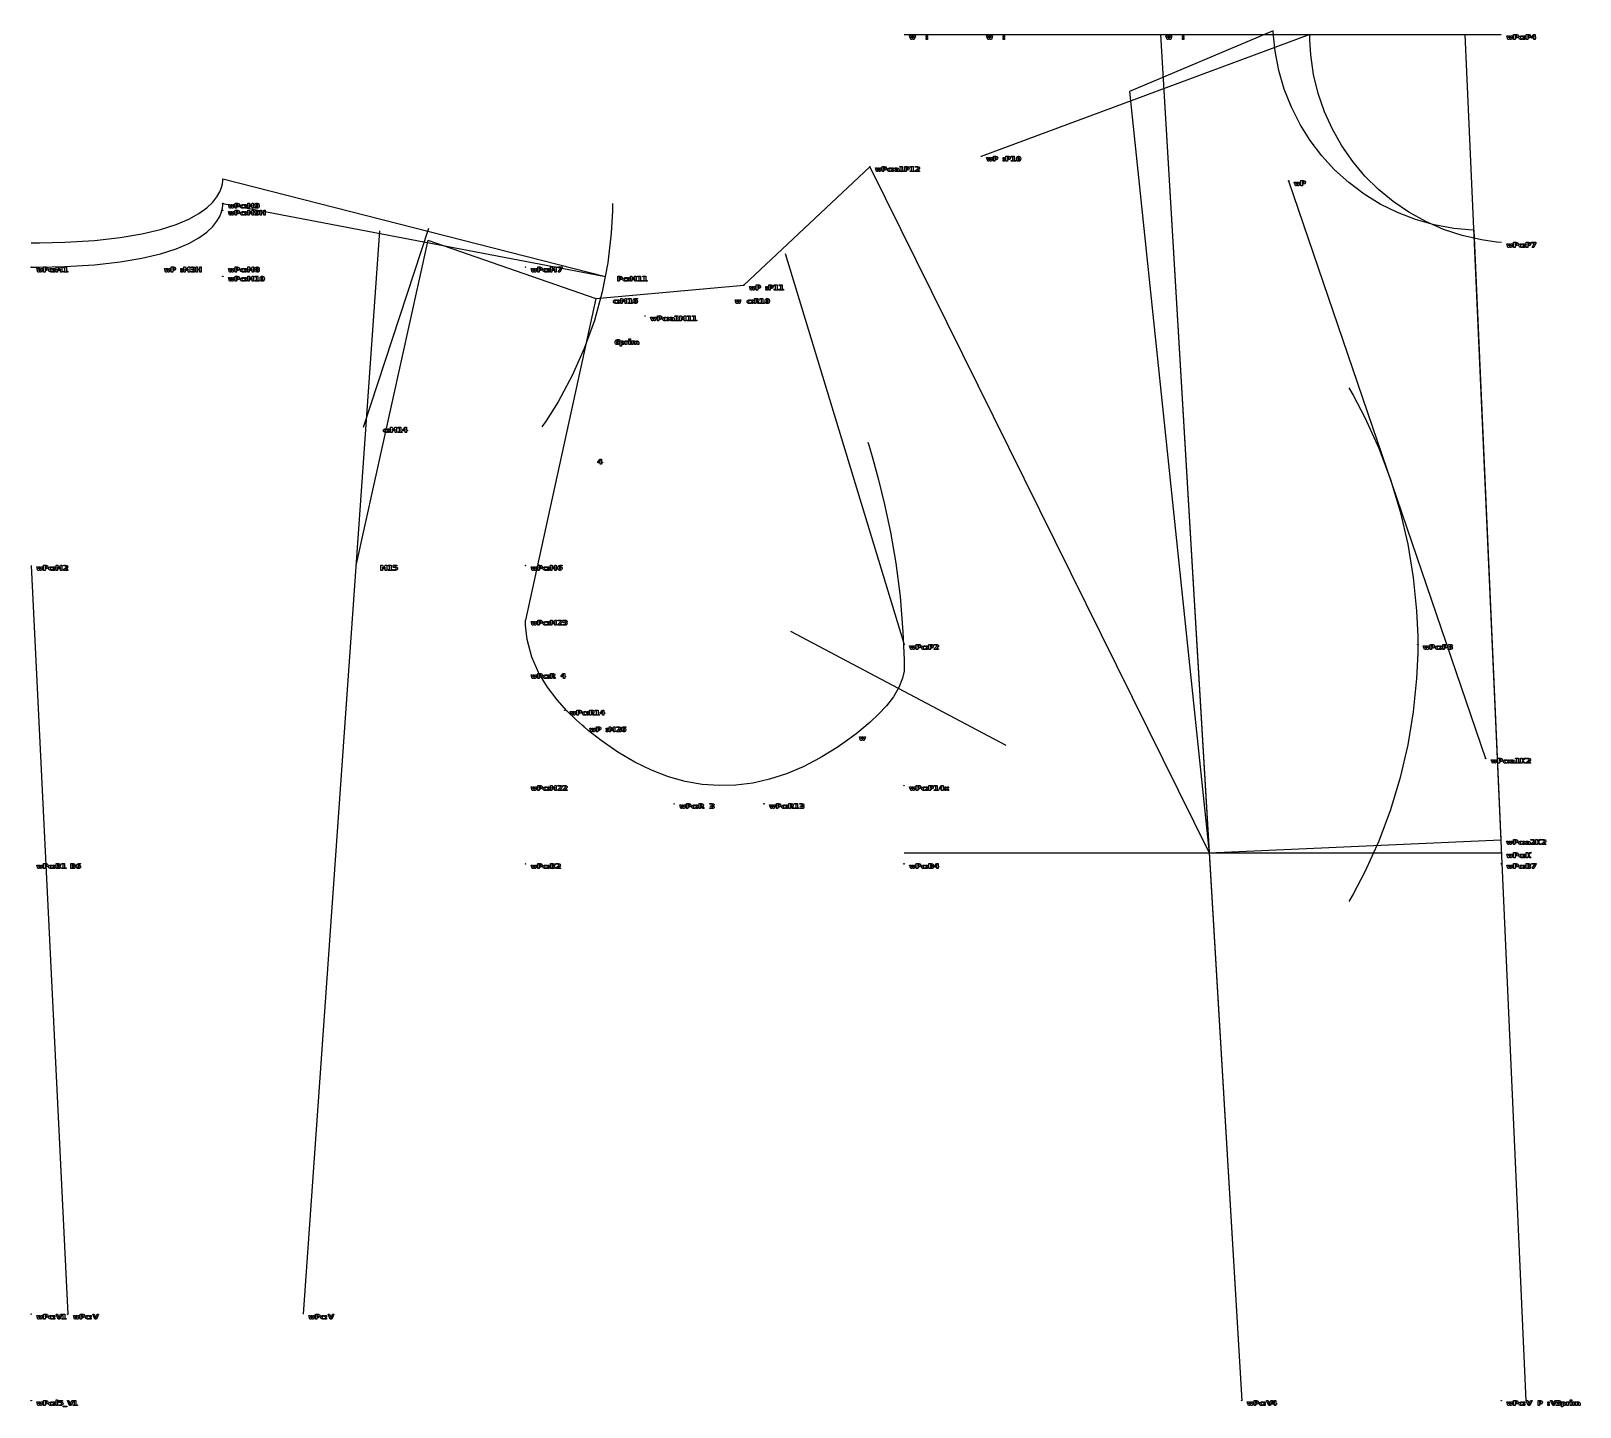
# Model space of a CAD drawing. Extents: x 0 to 25.1, y 0 to 22.3.
import ezdxf

# ---------------------------------------------------------------- set-up
doc = ezdxf.new("R2010")
doc.units = 0
doc.layers.get('0').update_dxf_attribs({"linetype": 'CONTINUOUS'})

msp = doc.modelspace()

# ---------------------------------------------------------------- linework, layer by layer
at = {"color": 11}
msp.add_line((14.126, 22.195), (23.784, 22.195), dxfattribs=at)
at = {"color": 9}
for p, q in [((14.216, 22.175), (14.241, 22.175)), ((14.234, 22.116), (14.216, 22.175)), ((14.254, 22.116), (14.234, 22.116)), ((14.241, 22.175), (14.248, 22.142)), ((14.248, 22.142), (14.254, 22.175)), ((14.254, 22.175), (14.273, 22.175)), ((14.264, 22.159), (14.254, 22.116)), ((14.274, 22.116), (14.264, 22.159)), ((14.273, 22.175), (14.279, 22.142)), ((14.293, 22.116), (14.274, 22.116)), ((14.279, 22.142), (14.286, 22.175)), ((14.286, 22.175), (14.311, 22.175)), ((14.311, 22.175), (14.293, 22.116)), ((14.482, 22.175), (14.506, 22.175)), ((14.482, 22.151), (14.482, 22.175)), ((14.506, 22.151), (14.482, 22.151)), ((14.482, 22.139), (14.506, 22.139)), ((14.482, 22.116), (14.482, 22.139)), ((14.506, 22.116), (14.482, 22.116)), ((14.506, 22.175), (14.506, 22.151)), ((14.506, 22.139), (14.506, 22.116)), ((15.462, 22.175), (15.487, 22.175)), ((15.48, 22.116), (15.462, 22.175)), ((15.499, 22.116), (15.48, 22.116)), ((15.487, 22.175), (15.494, 22.142)), ((15.494, 22.142), (15.5, 22.175)), ((15.509, 22.159), (15.499, 22.116)), ((15.5, 22.175), (15.518, 22.175)), ((15.52, 22.116), (15.509, 22.159)), ((15.518, 22.175), (15.525, 22.142)), ((15.539, 22.116), (15.52, 22.116)), ((15.525, 22.142), (15.532, 22.175)), ((15.532, 22.175), (15.556, 22.175)), ((15.556, 22.175), (15.539, 22.116)), ((15.728, 22.175), (15.752, 22.175)), ((15.728, 22.151), (15.728, 22.175)), ((15.752, 22.151), (15.728, 22.151)), ((15.728, 22.139), (15.752, 22.139)), ((15.728, 22.116), (15.728, 22.139)), ((15.752, 22.116), (15.728, 22.116)), ((15.752, 22.175), (15.752, 22.151)), ((15.752, 22.139), (15.752, 22.116)), ((18.362, 22.175), (18.387, 22.175)), ((18.38, 22.116), (18.362, 22.175)), ((18.399, 22.116), (18.38, 22.116)), ((18.387, 22.175), (18.394, 22.142)), ((18.394, 22.142), (18.401, 22.175)), ((18.41, 22.159), (18.399, 22.116)), ((18.401, 22.175), (18.419, 22.175)), ((18.42, 22.116), (18.41, 22.159)), ((18.419, 22.175), (18.425, 22.142)), ((18.439, 22.116), (18.42, 22.116)), ((18.425, 22.142), (18.432, 22.175)), ((18.432, 22.175), (18.457, 22.175)), ((18.457, 22.175), (18.439, 22.116)), ((18.628, 22.175), (18.652, 22.175)), ((18.628, 22.151), (18.628, 22.175)), ((18.652, 22.151), (18.628, 22.151)), ((18.628, 22.139), (18.652, 22.139)), ((18.628, 22.116), (18.628, 22.139)), ((18.652, 22.116), (18.628, 22.116)), ((18.652, 22.175), (18.652, 22.151)), ((18.652, 22.139), (18.652, 22.116)), ((23.874, 22.175), (23.899, 22.175)), ((23.892, 22.116), (23.874, 22.175)), ((23.911, 22.116), (23.892, 22.116)), ((23.899, 22.175), (23.906, 22.142)), ((23.906, 22.142), (23.912, 22.175)), ((23.922, 22.159), (23.911, 22.116)), ((23.912, 22.175), (23.93, 22.175)), ((23.932, 22.116), (23.922, 22.159)), ((23.93, 22.175), (23.937, 22.142)), ((23.951, 22.116), (23.932, 22.116)), ((23.937, 22.142), (23.944, 22.175)), ((23.944, 22.175), (23.969, 22.175)), ((23.969, 22.175), (23.951, 22.116)), ((23.983, 22.198), (24.02, 22.198)), ((23.983, 22.116), (23.983, 22.198)), ((24.007, 22.116), (23.983, 22.116)), ((24.007, 22.186), (24.007, 22.151)), ((24.018, 22.186), (24.007, 22.186)), ((24.007, 22.151), (24.018, 22.151)), ((24.02, 22.139), (24.007, 22.139)), ((24.007, 22.139), (24.007, 22.116)), ((24.02, 22.186), (24.018, 22.186)), ((24.018, 22.151), (24.019, 22.151)), ((24.019, 22.151), (24.027, 22.155)), ((24.02, 22.198), (24.023, 22.197)), ((24.027, 22.182), (24.02, 22.186)), ((24.026, 22.139), (24.02, 22.139)), ((24.023, 22.197), (24.034, 22.195)), ((24.044, 22.146), (24.026, 22.139)), ((24.028, 22.181), (24.027, 22.182)), ((24.027, 22.182), (24.027, 22.182)), ((24.027, 22.156), (24.03, 22.16)), ((24.027, 22.155), (24.027, 22.156)), ((24.027, 22.156), (24.027, 22.156)), ((24.03, 22.169), (24.028, 22.181)), ((24.031, 22.169), (24.03, 22.169)), ((24.03, 22.16), (24.031, 22.167)), ((24.031, 22.167), (24.031, 22.169)), ((24.034, 22.195), (24.044, 22.192)), ((24.044, 22.192), (24.045, 22.191)), ((24.045, 22.147), (24.044, 22.146)), ((24.045, 22.191), (24.046, 22.189)), ((24.047, 22.148), (24.045, 22.147)), ((24.046, 22.189), (24.054, 22.174)), ((24.05, 22.155), (24.047, 22.148)), ((24.053, 22.166), (24.05, 22.155)), ((24.054, 22.169), (24.053, 22.166)), ((24.054, 22.174), (24.054, 22.169)), ((24.069, 22.148), (24.071, 22.157)), ((24.07, 22.145), (24.069, 22.148)), ((24.07, 22.142), (24.07, 22.145)), ((24.071, 22.132), (24.07, 22.142)), ((24.071, 22.157), (24.078, 22.166)), ((24.078, 22.124), (24.071, 22.132)), ((24.078, 22.166), (24.08, 22.167)), ((24.08, 22.124), (24.078, 22.124)), ((24.08, 22.167), (24.081, 22.168)), ((24.082, 22.122), (24.08, 22.124)), ((24.081, 22.168), (24.091, 22.172)), ((24.091, 22.118), (24.082, 22.122)), ((24.091, 22.172), (24.104, 22.175)), ((24.104, 22.116), (24.091, 22.118)), ((24.097, 22.157), (24.093, 22.152)), ((24.093, 22.152), (24.093, 22.147)), ((24.093, 22.147), (24.093, 22.145)), ((24.093, 22.145), (24.093, 22.144)), ((24.093, 22.144), (24.098, 22.133)), ((24.098, 22.158), (24.097, 22.157)), ((24.099, 22.159), (24.098, 22.158)), ((24.098, 22.133), (24.098, 22.132)), ((24.098, 22.132), (24.098, 22.132)), ((24.098, 22.132), (24.102, 22.128)), ((24.102, 22.161), (24.099, 22.159)), ((24.109, 22.163), (24.102, 22.161)), ((24.102, 22.128), (24.109, 22.128)), ((24.104, 22.175), (24.108, 22.175)), ((24.108, 22.116), (24.104, 22.116)), ((24.108, 22.175), (24.109, 22.175)), ((24.11, 22.116), (24.108, 22.116)), ((24.109, 22.175), (24.116, 22.175)), ((24.112, 22.163), (24.109, 22.163)), ((24.109, 22.128), (24.112, 22.128)), ((24.116, 22.116), (24.11, 22.116)), ((24.113, 22.163), (24.112, 22.163)), ((24.112, 22.128), (24.112, 22.127)), ((24.112, 22.127), (24.115, 22.126)), ((24.119, 22.163), (24.113, 22.163)), ((24.115, 22.126), (24.119, 22.128)), ((24.116, 22.175), (24.119, 22.175)), ((24.119, 22.116), (24.116, 22.116)), ((24.119, 22.175), (24.119, 22.175)), ((24.119, 22.175), (24.126, 22.175)), ((24.12, 22.163), (24.119, 22.163)), ((24.119, 22.128), (24.121, 22.128)), ((24.121, 22.116), (24.119, 22.116)), ((24.122, 22.163), (24.12, 22.163)), ((24.121, 22.128), (24.121, 22.127)), ((24.121, 22.127), (24.124, 22.126)), ((24.126, 22.116), (24.121, 22.116)), ((24.128, 22.163), (24.122, 22.163)), ((24.124, 22.126), (24.128, 22.128)), ((24.126, 22.175), (24.129, 22.175)), ((24.129, 22.116), (24.126, 22.116)), ((24.129, 22.163), (24.128, 22.163)), ((24.128, 22.128), (24.129, 22.128)), ((24.129, 22.175), (24.129, 22.163)), ((24.129, 22.128), (24.129, 22.116)), ((24.14, 22.175), (24.163, 22.175)), ((24.14, 22.151), (24.14, 22.175)), ((24.163, 22.151), (24.14, 22.151)), ((24.14, 22.139), (24.163, 22.139)), ((24.14, 22.116), (24.14, 22.139)), ((24.163, 22.116), (24.14, 22.116)), ((24.163, 22.175), (24.163, 22.151)), ((24.163, 22.139), (24.163, 22.116)), ((24.187, 22.198), (24.224, 22.198)), ((24.187, 22.116), (24.187, 22.198)), ((24.211, 22.116), (24.187, 22.116)), ((24.211, 22.186), (24.211, 22.151)), ((24.222, 22.186), (24.211, 22.186)), ((24.211, 22.151), (24.222, 22.151)), ((24.224, 22.139), (24.211, 22.139)), ((24.211, 22.139), (24.211, 22.116)), ((24.224, 22.186), (24.222, 22.186)), ((24.222, 22.151), (24.231, 22.155)), ((24.222, 22.151), (24.222, 22.151)), ((24.224, 22.198), (24.226, 22.197)), ((24.23, 22.182), (24.224, 22.186)), ((24.23, 22.139), (24.224, 22.139)), ((24.226, 22.197), (24.238, 22.195)), ((24.231, 22.182), (24.23, 22.182)), ((24.247, 22.146), (24.23, 22.139)), ((24.232, 22.181), (24.231, 22.182)), ((24.231, 22.156), (24.233, 22.16)), ((24.231, 22.155), (24.231, 22.156)), ((24.231, 22.156), (24.231, 22.156)), ((24.234, 22.169), (24.232, 22.181)), ((24.233, 22.16), (24.234, 22.167)), ((24.234, 22.167), (24.234, 22.169)), ((24.234, 22.169), (24.234, 22.169)), ((24.238, 22.195), (24.248, 22.192)), ((24.249, 22.147), (24.247, 22.146)), ((24.248, 22.192), (24.249, 22.191)), ((24.249, 22.191), (24.25, 22.189)), ((24.251, 22.148), (24.249, 22.147)), ((24.25, 22.189), (24.258, 22.174)), ((24.254, 22.155), (24.251, 22.148)), ((24.257, 22.166), (24.254, 22.155)), ((24.258, 22.169), (24.257, 22.166)), ((24.258, 22.174), (24.258, 22.169)), ((24.274, 22.155), (24.308, 22.198)), ((24.274, 22.139), (24.274, 22.155)), ((24.309, 22.139), (24.274, 22.139)), ((24.309, 22.181), (24.286, 22.151)), ((24.286, 22.151), (24.309, 22.151)), ((24.308, 22.198), (24.333, 22.198)), ((24.309, 22.151), (24.309, 22.181)), ((24.309, 22.116), (24.309, 22.139)), ((24.333, 22.116), (24.309, 22.116)), ((24.333, 22.198), (24.333, 22.151)), ((24.333, 22.151), (24.344, 22.151)), ((24.344, 22.139), (24.333, 22.139)), ((24.333, 22.139), (24.333, 22.116)), ((24.344, 22.151), (24.344, 22.139)), ((13.664, 20.039), (13.689, 20.039)), ((13.682, 19.98), (13.664, 20.039)), ((13.689, 20.039), (13.696, 20.006)), ((13.696, 20.006), (13.702, 20.039)), ((13.702, 20.039), (13.72, 20.039)), ((13.72, 20.039), (13.727, 20.006)), ((13.727, 20.006), (13.734, 20.039)), ((13.734, 20.039), (13.758, 20.039)), ((13.758, 20.039), (13.741, 19.98)), ((13.773, 20.063), (13.81, 20.063)), ((13.773, 19.98), (13.773, 20.063)), ((13.797, 20.051), (13.797, 20.016)), ((13.808, 20.051), (13.797, 20.051)), ((13.81, 20.051), (13.808, 20.051)), ((13.81, 20.063), (13.812, 20.062)), ((13.817, 20.046), (13.81, 20.051)), ((13.812, 20.062), (13.824, 20.059)), ((13.818, 20.046), (13.817, 20.047)), ((13.817, 20.047), (13.817, 20.046)), ((13.82, 20.034), (13.818, 20.046)), ((13.824, 20.059), (13.834, 20.056)), ((13.834, 20.056), (13.835, 20.055)), ((13.835, 20.055), (13.836, 20.053)), ((13.836, 20.053), (13.844, 20.038)), ((13.844, 20.038), (13.844, 20.034)), ((13.881, 20.036), (13.894, 20.039)), ((13.894, 20.039), (13.898, 20.039)), ((13.898, 20.039), (13.899, 20.039)), ((13.899, 20.039), (13.906, 20.039)), ((13.906, 20.039), (13.909, 20.039)), ((13.909, 20.039), (13.909, 20.039)), ((13.909, 20.039), (13.916, 20.039)), ((13.916, 20.039), (13.919, 20.039)), ((13.919, 20.039), (13.919, 20.027)), ((13.93, 20.039), (13.953, 20.039)), ((13.93, 20.016), (13.93, 20.039)), ((13.953, 20.039), (13.953, 20.016)), ((13.977, 20.027), (13.977, 20.039)), ((13.977, 20.039), (13.977, 20.039)), ((13.977, 20.039), (13.984, 20.039)), ((13.984, 20.039), (13.992, 20.039)), ((13.992, 20.039), (13.994, 20.039)), ((13.994, 20.039), (13.996, 20.039)), ((13.996, 20.039), (14.008, 20.039)), ((14.008, 20.039), (14.012, 20.039)), ((14.012, 20.039), (14.015, 20.039)), ((14.015, 20.039), (14.038, 20.034)), ((14.056, 20.051), (14.056, 20.063)), ((14.056, 20.063), (14.08, 20.063)), ((14.08, 20.051), (14.056, 20.051)), ((14.08, 20.063), (14.104, 20.063)), ((14.08, 19.992), (14.08, 20.051)), ((14.104, 20.063), (14.104, 19.992)), ((14.139, 20.063), (14.176, 20.063)), ((14.139, 19.98), (14.139, 20.063)), ((14.162, 20.051), (14.162, 20.016)), ((14.174, 20.051), (14.162, 20.051)), ((14.176, 20.051), (14.174, 20.051)), ((14.176, 20.063), (14.178, 20.062)), ((14.182, 20.046), (14.176, 20.051)), ((14.178, 20.062), (14.189, 20.059)), ((14.183, 20.047), (14.182, 20.046)), ((14.183, 20.046), (14.183, 20.047)), ((14.186, 20.034), (14.183, 20.046)), ((14.189, 20.059), (14.199, 20.056)), ((14.199, 20.056), (14.201, 20.055)), ((14.201, 20.055), (14.202, 20.053)), ((14.202, 20.053), (14.209, 20.038)), ((14.209, 20.038), (14.209, 20.034)), ((14.225, 20.051), (14.225, 20.063)), ((14.225, 20.063), (14.249, 20.063)), ((14.249, 20.051), (14.225, 20.051)), ((14.249, 20.063), (14.273, 20.063)), ((14.249, 19.992), (14.249, 20.051)), ((14.273, 20.063), (14.273, 19.992)), ((14.307, 20.051), (14.307, 20.063)), ((14.307, 20.063), (14.308, 20.062)), ((14.309, 20.051), (14.307, 20.051)), ((14.308, 20.062), (14.314, 20.061)), ((14.314, 20.051), (14.309, 20.051)), ((14.314, 20.061), (14.322, 20.063)), ((14.321, 20.051), (14.314, 20.051)), ((14.323, 20.051), (14.321, 20.051)), ((14.322, 20.063), (14.325, 20.063)), ((14.326, 20.051), (14.323, 20.051)), ((14.325, 20.063), (14.326, 20.062)), ((14.326, 20.062), (14.333, 20.061)), ((14.335, 20.051), (14.326, 20.051)), ((14.333, 20.061), (14.339, 20.063)), ((14.337, 20.051), (14.335, 20.051)), ((14.338, 20.051), (14.337, 20.051)), ((14.342, 20.049), (14.338, 20.051)), ((14.339, 20.063), (14.341, 20.063)), ((14.341, 20.063), (14.344, 20.062)), ((14.348, 20.047), (14.342, 20.049)), ((14.344, 20.062), (14.356, 20.06)), ((14.35, 20.048), (14.348, 20.047)), ((14.351, 20.047), (14.35, 20.048)), ((14.354, 20.04), (14.351, 20.047)), ((14.352, 20.033), (14.355, 20.038)), ((14.355, 20.04), (14.354, 20.04)), ((14.355, 20.038), (14.355, 20.04)), ((14.356, 20.06), (14.367, 20.058)), ((14.367, 20.058), (14.368, 20.056)), ((14.368, 20.056), (14.37, 20.055)), ((14.37, 20.055), (14.378, 20.043)), ((14.377, 20.038), (14.376, 20.032)), ((14.378, 20.039), (14.377, 20.038)), ((14.378, 20.043), (14.378, 20.039)), ((15.462, 20.206), (15.487, 20.206)), ((15.48, 20.147), (15.462, 20.206)), ((15.499, 20.147), (15.48, 20.147)), ((15.487, 20.206), (15.494, 20.173)), ((15.494, 20.173), (15.5, 20.206)), ((15.509, 20.19), (15.499, 20.147)), ((15.5, 20.206), (15.518, 20.206)), ((15.52, 20.147), (15.509, 20.19)), ((15.518, 20.206), (15.525, 20.173)), ((15.539, 20.147), (15.52, 20.147)), ((15.525, 20.173), (15.532, 20.206)), ((15.532, 20.206), (15.556, 20.206)), ((15.556, 20.206), (15.539, 20.147)), ((15.571, 20.23), (15.608, 20.23)), ((15.571, 20.147), (15.571, 20.23)), ((15.595, 20.147), (15.571, 20.147)), ((15.595, 20.218), (15.595, 20.183)), ((15.606, 20.218), (15.595, 20.218)), ((15.595, 20.183), (15.606, 20.183)), ((15.608, 20.171), (15.595, 20.171)), ((15.595, 20.171), (15.595, 20.147)), ((15.608, 20.218), (15.606, 20.218)), ((15.606, 20.183), (15.607, 20.182)), ((15.607, 20.182), (15.615, 20.186)), ((15.608, 20.23), (15.61, 20.229)), ((15.615, 20.213), (15.608, 20.218)), ((15.614, 20.171), (15.608, 20.171)), ((15.61, 20.229), (15.622, 20.226)), ((15.631, 20.177), (15.614, 20.171)), ((15.616, 20.213), (15.615, 20.213)), ((15.615, 20.213), (15.615, 20.213)), ((15.615, 20.187), (15.618, 20.191)), ((15.615, 20.186), (15.615, 20.187)), ((15.615, 20.187), (15.615, 20.187)), ((15.618, 20.201), (15.616, 20.213)), ((15.618, 20.2), (15.618, 20.201)), ((15.618, 20.198), (15.618, 20.2)), ((15.618, 20.191), (15.618, 20.198)), ((15.622, 20.226), (15.632, 20.224)), ((15.633, 20.179), (15.631, 20.177)), ((15.632, 20.224), (15.633, 20.222)), ((15.633, 20.222), (15.634, 20.221)), ((15.635, 20.18), (15.633, 20.179)), ((15.634, 20.221), (15.642, 20.206)), ((15.638, 20.186), (15.635, 20.18)), ((15.641, 20.197), (15.638, 20.186)), ((15.642, 20.2), (15.641, 20.197)), ((15.642, 20.206), (15.642, 20.2)), ((15.728, 20.206), (15.751, 20.206)), ((15.728, 20.183), (15.728, 20.206)), ((15.751, 20.183), (15.728, 20.183)), ((15.728, 20.171), (15.751, 20.171)), ((15.728, 20.147), (15.728, 20.171)), ((15.751, 20.147), (15.728, 20.147)), ((15.751, 20.206), (15.751, 20.183)), ((15.751, 20.171), (15.751, 20.147)), ((15.775, 20.23), (15.812, 20.23)), ((15.775, 20.147), (15.775, 20.23)), ((15.799, 20.147), (15.775, 20.147)), ((15.799, 20.218), (15.799, 20.183)), ((15.81, 20.218), (15.799, 20.218)), ((15.799, 20.183), (15.81, 20.183)), ((15.812, 20.171), (15.799, 20.171)), ((15.799, 20.171), (15.799, 20.147)), ((15.812, 20.218), (15.81, 20.218)), ((15.81, 20.182), (15.819, 20.186)), ((15.81, 20.183), (15.81, 20.182)), ((15.812, 20.23), (15.814, 20.229)), ((15.819, 20.213), (15.812, 20.218)), ((15.818, 20.171), (15.812, 20.171)), ((15.814, 20.229), (15.826, 20.226)), ((15.835, 20.177), (15.818, 20.171)), ((15.82, 20.213), (15.819, 20.213)), ((15.819, 20.213), (15.819, 20.213)), ((15.819, 20.187), (15.821, 20.191)), ((15.819, 20.186), (15.819, 20.187)), ((15.819, 20.187), (15.819, 20.187)), ((15.822, 20.201), (15.82, 20.213)), ((15.821, 20.191), (15.822, 20.198)), ((15.822, 20.2), (15.822, 20.201)), ((15.822, 20.198), (15.822, 20.2)), ((15.826, 20.226), (15.836, 20.224)), ((15.837, 20.179), (15.835, 20.177)), ((15.836, 20.224), (15.837, 20.222)), ((15.837, 20.222), (15.838, 20.221)), ((15.838, 20.18), (15.837, 20.179)), ((15.838, 20.221), (15.846, 20.206)), ((15.842, 20.186), (15.838, 20.18)), ((15.845, 20.197), (15.842, 20.186)), ((15.846, 20.2), (15.845, 20.197)), ((15.846, 20.206), (15.846, 20.2)), ((15.861, 20.218), (15.861, 20.23)), ((15.861, 20.23), (15.885, 20.23)), ((15.885, 20.218), (15.861, 20.218)), ((15.861, 20.159), (15.885, 20.159)), ((15.861, 20.147), (15.861, 20.159)), ((15.932, 20.147), (15.861, 20.147)), ((15.885, 20.23), (15.909, 20.23)), ((15.885, 20.159), (15.885, 20.218)), ((15.909, 20.23), (15.909, 20.159)), ((15.909, 20.159), (15.932, 20.159)), ((15.932, 20.159), (15.932, 20.147)), ((15.943, 20.191), (15.944, 20.204)), ((15.944, 20.189), (15.943, 20.191)), ((15.944, 20.204), (15.951, 20.217)), ((15.944, 20.184), (15.944, 20.189)), ((15.945, 20.17), (15.944, 20.184)), ((15.951, 20.159), (15.945, 20.17)), ((15.951, 20.217), (15.953, 20.219)), ((15.953, 20.158), (15.951, 20.159)), ((15.953, 20.219), (15.954, 20.221)), ((15.954, 20.156), (15.953, 20.158)), ((15.954, 20.221), (15.963, 20.227)), ((15.963, 20.15), (15.954, 20.156)), ((15.963, 20.227), (15.975, 20.23)), ((15.975, 20.147), (15.963, 20.15)), ((15.969, 20.21), (15.967, 20.201)), ((15.967, 20.201), (15.967, 20.192)), ((15.967, 20.192), (15.967, 20.189)), ((15.967, 20.189), (15.967, 20.185)), ((15.967, 20.185), (15.967, 20.173)), ((15.967, 20.173), (15.969, 20.167)), ((15.97, 20.211), (15.969, 20.21)), ((15.969, 20.167), (15.97, 20.166)), ((15.977, 20.218), (15.97, 20.212)), ((15.97, 20.212), (15.97, 20.211)), ((15.97, 20.166), (15.97, 20.165)), ((15.97, 20.165), (15.972, 20.16)), ((15.972, 20.16), (15.977, 20.159)), ((15.975, 20.23), (15.979, 20.23)), ((15.979, 20.147), (15.975, 20.147)), ((15.979, 20.218), (15.977, 20.218)), ((15.977, 20.159), (15.979, 20.159)), ((15.979, 20.23), (15.981, 20.229)), ((15.981, 20.218), (15.979, 20.218)), ((15.979, 20.159), (15.979, 20.159)), ((15.979, 20.159), (15.984, 20.159)), ((15.983, 20.147), (15.979, 20.147)), ((15.981, 20.229), (15.993, 20.225)), ((15.988, 20.212), (15.981, 20.218)), ((15.993, 20.149), (15.983, 20.147)), ((15.984, 20.159), (15.988, 20.165)), ((15.988, 20.211), (15.988, 20.212)), ((15.989, 20.21), (15.988, 20.211)), ((15.988, 20.165), (15.988, 20.166)), ((15.988, 20.166), (15.989, 20.166)), ((15.99, 20.201), (15.989, 20.21)), ((15.989, 20.166), (15.991, 20.183)), ((15.991, 20.19), (15.99, 20.201)), ((15.991, 20.189), (15.991, 20.19)), ((15.991, 20.183), (15.991, 20.189)), ((15.993, 20.225), (16.003, 20.221)), ((16.003, 20.155), (15.993, 20.149)), ((16.003, 20.221), (16.005, 20.219)), ((16.005, 20.158), (16.003, 20.155)), ((16.005, 20.219), (16.006, 20.217)), ((16.006, 20.16), (16.005, 20.158)), ((16.006, 20.217), (16.014, 20.196)), ((16.01, 20.169), (16.006, 20.16)), ((16.013, 20.184), (16.01, 20.169)), ((16.014, 20.189), (16.013, 20.184)), ((16.014, 20.196), (16.014, 20.189)), ((13.701, 19.98), (13.682, 19.98)), ((13.711, 20.023), (13.701, 19.98)), ((13.722, 19.98), (13.711, 20.023)), ((13.741, 19.98), (13.722, 19.98)), ((13.797, 19.98), (13.773, 19.98)), ((13.797, 20.016), (13.808, 20.016)), ((13.81, 20.004), (13.797, 20.004)), ((13.797, 20.004), (13.797, 19.98)), ((13.808, 20.016), (13.809, 20.015)), ((13.809, 20.015), (13.817, 20.019)), ((13.816, 20.004), (13.81, 20.004)), ((13.833, 20.01), (13.816, 20.004)), ((13.817, 20.02), (13.82, 20.024)), ((13.817, 20.019), (13.817, 20.02)), ((13.817, 20.02), (13.817, 20.02)), ((13.82, 20.031), (13.82, 20.034)), ((13.82, 20.034), (13.82, 20.034)), ((13.82, 20.024), (13.82, 20.031)), ((13.835, 20.012), (13.833, 20.01)), ((13.837, 20.013), (13.835, 20.012)), ((13.84, 20.019), (13.837, 20.013)), ((13.843, 20.03), (13.84, 20.019)), ((13.844, 20.034), (13.843, 20.03)), ((13.859, 20.012), (13.861, 20.022)), ((13.86, 20.01), (13.859, 20.012)), ((13.86, 20.006), (13.86, 20.01)), ((13.861, 19.997), (13.86, 20.006)), ((13.861, 20.022), (13.868, 20.03)), ((13.867, 19.989), (13.861, 19.997)), ((13.87, 19.988), (13.867, 19.989)), ((13.868, 20.03), (13.87, 20.032)), ((13.87, 20.032), (13.871, 20.032)), ((13.872, 19.987), (13.87, 19.988)), ((13.871, 20.032), (13.881, 20.036)), ((13.881, 19.982), (13.872, 19.987)), ((13.894, 19.98), (13.881, 19.982)), ((13.886, 20.022), (13.883, 20.017)), ((13.883, 20.017), (13.883, 20.012)), ((13.883, 20.012), (13.883, 20.01)), ((13.883, 20.01), (13.883, 20.008)), ((13.883, 20.008), (13.887, 19.998)), ((13.888, 20.023), (13.886, 20.022)), ((13.887, 19.998), (13.888, 19.997)), ((13.889, 20.023), (13.888, 20.023)), ((13.888, 19.997), (13.888, 19.996)), ((13.888, 19.996), (13.892, 19.993)), ((13.892, 20.026), (13.889, 20.023)), ((13.899, 20.027), (13.892, 20.026)), ((13.892, 19.993), (13.899, 19.992)), ((13.898, 19.98), (13.894, 19.98)), ((13.9, 19.98), (13.898, 19.98)), ((13.902, 20.027), (13.899, 20.027)), ((13.899, 19.992), (13.902, 19.992)), ((13.906, 19.98), (13.9, 19.98)), ((13.903, 20.027), (13.902, 20.027)), ((13.902, 19.992), (13.902, 19.992)), ((13.902, 19.992), (13.905, 19.991)), ((13.909, 20.027), (13.903, 20.027)), ((13.905, 19.991), (13.909, 19.992)), ((13.909, 19.98), (13.906, 19.98)), ((13.91, 20.027), (13.909, 20.027)), ((13.909, 19.992), (13.911, 19.992)), ((13.91, 19.98), (13.909, 19.98)), ((13.912, 20.027), (13.91, 20.027)), ((13.916, 19.98), (13.91, 19.98)), ((13.911, 19.992), (13.911, 19.991)), ((13.911, 19.991), (13.914, 19.991)), ((13.918, 20.027), (13.912, 20.027)), ((13.914, 19.991), (13.918, 19.992)), ((13.919, 19.98), (13.916, 19.98)), ((13.919, 20.027), (13.918, 20.027)), ((13.918, 19.992), (13.919, 19.992)), ((13.919, 19.992), (13.919, 19.98)), ((13.953, 20.016), (13.93, 20.016)), ((13.93, 20.004), (13.953, 20.004)), ((13.93, 19.98), (13.93, 20.004)), ((13.953, 19.98), (13.93, 19.98)), ((13.953, 20.004), (13.953, 19.98)), ((13.976, 19.999), (13.977, 20.005)), ((13.977, 19.998), (13.976, 19.999)), ((13.978, 20.027), (13.977, 20.027)), ((13.977, 20.005), (13.984, 20.011)), ((13.977, 19.996), (13.977, 19.998)), ((13.978, 19.99), (13.977, 19.996)), ((13.982, 20.027), (13.978, 20.027)), ((13.982, 19.986), (13.978, 19.99)), ((13.988, 20.027), (13.982, 20.027)), ((13.983, 19.985), (13.982, 19.986)), ((13.984, 19.984), (13.983, 19.985)), ((13.984, 20.011), (13.985, 20.011)), ((13.996, 19.98), (13.984, 19.984)), ((13.985, 20.011), (13.986, 20.012)), ((13.986, 20.012), (13.995, 20.014)), ((13.99, 20.027), (13.988, 20.027)), ((13.991, 20.027), (13.99, 20.027)), ((13.995, 20.027), (13.991, 20.027)), ((14.002, 20.027), (13.995, 20.027)), ((13.995, 20.014), (14.008, 20.016)), ((14.001, 19.98), (13.996, 19.98)), ((14.003, 20.002), (14, 19.999)), ((14, 19.999), (14.001, 19.998)), ((14.001, 19.998), (14, 19.998)), ((14, 19.998), (14.003, 19.994)), ((14.001, 19.998), (14.001, 19.998)), ((14.004, 19.98), (14.001, 19.98)), ((14.005, 20.027), (14.002, 20.027)), ((14.004, 20.003), (14.003, 20.002)), ((14.003, 19.994), (14.003, 19.994)), ((14.003, 19.994), (14.003, 19.993)), ((14.003, 19.993), (14.005, 19.991)), ((14.007, 20.002), (14.004, 20.003)), ((14.004, 20.003), (14.004, 20.003)), ((14.011, 19.98), (14.004, 19.98)), ((14.008, 20.027), (14.005, 20.027)), ((14.005, 19.991), (14.009, 19.992)), ((14.012, 20.003), (14.007, 20.002)), ((14.018, 20.026), (14.008, 20.027)), ((14.008, 20.016), (14.012, 20.016)), ((14.009, 19.992), (14.011, 19.992)), ((14.011, 19.992), (14.011, 19.991)), ((14.011, 19.991), (14.015, 19.991)), ((14.014, 19.98), (14.011, 19.98)), ((14.012, 20.016), (14.024, 20.016)), ((14.013, 20.004), (14.012, 20.003)), ((14.024, 20.004), (14.013, 20.004)), ((14.016, 19.98), (14.014, 19.98)), ((14.015, 19.991), (14.019, 19.994)), ((14.022, 19.98), (14.016, 19.98)), ((14.019, 20.025), (14.018, 20.026)), ((14.02, 20.025), (14.019, 20.025)), ((14.019, 19.994), (14.02, 19.995)), ((14.024, 20.019), (14.02, 20.025)), ((14.02, 19.995), (14.024, 20.001)), ((14.02, 19.995), (14.02, 19.995)), ((14.024, 19.98), (14.022, 19.98)), ((14.024, 20.016), (14.024, 20.019)), ((14.024, 20.019), (14.024, 20.019)), ((14.024, 20.002), (14.024, 20.004)), ((14.024, 20.001), (14.024, 20.002)), ((14.048, 19.98), (14.024, 19.98)), ((14.038, 20.034), (14.039, 20.033)), ((14.039, 20.033), (14.04, 20.031)), ((14.04, 20.031), (14.045, 20.023)), ((14.045, 20.023), (14.048, 20.014)), ((14.048, 20.014), (14.048, 20.011)), ((14.048, 20.011), (14.048, 19.98)), ((14.056, 19.992), (14.08, 19.992)), ((14.056, 19.98), (14.056, 19.992)), ((14.127, 19.98), (14.056, 19.98)), ((14.104, 19.992), (14.127, 19.992)), ((14.127, 19.992), (14.127, 19.98)), ((14.162, 19.98), (14.139, 19.98)), ((14.162, 20.016), (14.174, 20.016)), ((14.176, 20.004), (14.162, 20.004)), ((14.162, 20.004), (14.162, 19.98)), ((14.174, 20.015), (14.182, 20.019)), ((14.174, 20.016), (14.174, 20.015)), ((14.181, 20.004), (14.176, 20.004)), ((14.199, 20.01), (14.181, 20.004)), ((14.182, 20.019), (14.183, 20.02)), ((14.183, 20.02), (14.185, 20.024)), ((14.183, 20.02), (14.183, 20.02)), ((14.185, 20.024), (14.186, 20.031)), ((14.186, 20.031), (14.186, 20.034)), ((14.186, 20.034), (14.186, 20.034)), ((14.201, 20.012), (14.199, 20.01)), ((14.202, 20.013), (14.201, 20.012)), ((14.206, 20.019), (14.202, 20.013)), ((14.208, 20.03), (14.206, 20.019)), ((14.209, 20.034), (14.208, 20.03)), ((14.225, 19.992), (14.249, 19.992)), ((14.225, 19.98), (14.225, 19.992)), ((14.296, 19.98), (14.225, 19.98)), ((14.273, 19.992), (14.296, 19.992)), ((14.296, 19.992), (14.296, 19.98)), ((14.307, 19.992), (14.345, 20.026)), ((14.307, 19.98), (14.307, 19.992)), ((14.378, 19.98), (14.307, 19.98)), ((14.359, 20.009), (14.342, 19.992)), ((14.342, 19.992), (14.378, 19.992)), ((14.345, 20.027), (14.352, 20.032)), ((14.345, 20.026), (14.345, 20.027)), ((14.352, 20.032), (14.352, 20.033)), ((14.352, 20.033), (14.352, 20.033)), ((14.361, 20.011), (14.359, 20.009)), ((14.373, 20.024), (14.361, 20.011)), ((14.375, 20.026), (14.373, 20.024)), ((14.376, 20.032), (14.375, 20.027)), ((14.375, 20.027), (14.375, 20.026)), ((14.378, 19.992), (14.378, 19.98)), ((20.436, 19.81), (20.46, 19.81)), ((20.454, 19.751), (20.436, 19.81)), ((20.46, 19.81), (20.468, 19.777)), ((20.468, 19.777), (20.474, 19.81)), ((20.483, 19.794), (20.473, 19.751)), ((20.474, 19.81), (20.492, 19.81)), ((20.493, 19.751), (20.483, 19.794)), ((20.492, 19.81), (20.498, 19.777)), ((20.498, 19.777), (20.505, 19.81)), ((20.505, 19.81), (20.53, 19.81)), ((20.53, 19.81), (20.512, 19.751)), ((20.545, 19.834), (20.582, 19.834)), ((20.545, 19.751), (20.545, 19.834)), ((20.569, 19.822), (20.569, 19.787)), ((20.58, 19.822), (20.569, 19.822)), ((20.582, 19.822), (20.58, 19.822)), ((20.58, 19.786), (20.588, 19.79)), ((20.582, 19.834), (20.584, 19.833)), ((20.588, 19.817), (20.582, 19.822)), ((20.584, 19.833), (20.595, 19.83)), ((20.589, 19.817), (20.588, 19.817)), ((20.588, 19.79), (20.589, 19.791)), ((20.592, 19.805), (20.589, 19.817)), ((20.589, 19.817), (20.589, 19.817)), ((20.589, 19.791), (20.591, 19.795)), ((20.589, 19.791), (20.589, 19.791)), ((20.591, 19.795), (20.592, 19.802)), ((20.592, 19.804), (20.592, 19.805)), ((20.592, 19.802), (20.592, 19.804)), ((20.595, 19.83), (20.605, 19.827)), ((20.605, 19.827), (20.607, 19.826)), ((20.607, 19.826), (20.608, 19.824)), ((20.608, 19.824), (20.616, 19.809)), ((20.612, 19.79), (20.608, 19.784)), ((20.614, 19.801), (20.612, 19.79)), ((20.616, 19.804), (20.614, 19.801)), ((20.616, 19.809), (20.616, 19.804)), ((20.473, 19.751), (20.454, 19.751)), ((20.512, 19.751), (20.493, 19.751)), ((20.569, 19.751), (20.545, 19.751)), ((20.569, 19.787), (20.58, 19.787)), ((20.582, 19.775), (20.569, 19.775)), ((20.569, 19.775), (20.569, 19.751)), ((20.58, 19.787), (20.58, 19.786)), ((20.588, 19.775), (20.582, 19.775)), ((20.605, 19.781), (20.588, 19.775)), ((20.607, 19.782), (20.605, 19.781)), ((20.608, 19.784), (20.607, 19.782)), ((3.201, 19.447), (3.226, 19.447)), ((3.219, 19.388), (3.201, 19.447)), ((3.201, 19.333), (3.226, 19.333)), ((3.219, 19.274), (3.201, 19.333)), ((3.239, 19.388), (3.219, 19.388)), ((3.226, 19.447), (3.233, 19.414)), ((3.226, 19.333), (3.233, 19.299)), ((3.233, 19.414), (3.24, 19.447)), ((3.233, 19.299), (3.24, 19.333)), ((3.249, 19.431), (3.239, 19.388)), ((3.249, 19.317), (3.239, 19.274)), ((3.24, 19.447), (3.258, 19.447)), ((3.24, 19.333), (3.258, 19.333)), ((3.259, 19.388), (3.249, 19.431)), ((3.259, 19.274), (3.249, 19.317)), ((3.258, 19.447), (3.264, 19.414)), ((3.258, 19.333), (3.264, 19.3)), ((3.278, 19.388), (3.259, 19.388)), ((3.264, 19.414), (3.271, 19.447)), ((3.264, 19.3), (3.271, 19.333)), ((3.271, 19.447), (3.296, 19.447)), ((3.271, 19.333), (3.296, 19.333)), ((3.296, 19.447), (3.278, 19.388)), ((3.296, 19.333), (3.278, 19.274)), ((3.31, 19.471), (3.348, 19.471)), ((3.31, 19.388), (3.31, 19.471)), ((3.334, 19.388), (3.31, 19.388)), ((3.31, 19.356), (3.348, 19.356)), ((3.31, 19.274), (3.31, 19.356)), ((3.334, 19.459), (3.334, 19.424)), ((3.345, 19.459), (3.334, 19.459)), ((3.334, 19.424), (3.345, 19.424)), ((3.348, 19.412), (3.334, 19.412)), ((3.334, 19.412), (3.334, 19.388)), ((3.334, 19.344), (3.334, 19.309)), ((3.345, 19.344), (3.334, 19.344)), ((3.334, 19.309), (3.345, 19.309)), ((3.348, 19.297), (3.334, 19.297)), ((3.334, 19.297), (3.334, 19.274)), ((3.348, 19.459), (3.345, 19.459)), ((3.345, 19.424), (3.346, 19.423)), ((3.348, 19.344), (3.345, 19.344)), ((3.345, 19.309), (3.346, 19.308)), ((3.346, 19.423), (3.354, 19.427)), ((3.346, 19.308), (3.354, 19.313)), ((3.348, 19.471), (3.35, 19.47)), ((3.354, 19.454), (3.348, 19.459)), ((3.353, 19.412), (3.348, 19.412)), ((3.348, 19.356), (3.35, 19.355)), ((3.354, 19.34), (3.348, 19.344)), ((3.353, 19.297), (3.348, 19.297)), ((3.35, 19.47), (3.361, 19.467)), ((3.35, 19.355), (3.361, 19.352)), ((3.371, 19.418), (3.353, 19.412)), ((3.371, 19.303), (3.353, 19.297)), ((3.355, 19.454), (3.354, 19.454)), ((3.354, 19.427), (3.355, 19.428)), ((3.355, 19.34), (3.354, 19.34)), ((3.354, 19.313), (3.355, 19.314)), ((3.357, 19.442), (3.355, 19.454)), ((3.355, 19.454), (3.355, 19.454)), ((3.355, 19.428), (3.357, 19.432)), ((3.355, 19.428), (3.355, 19.428)), ((3.355, 19.339), (3.355, 19.34)), ((3.357, 19.327), (3.355, 19.339)), ((3.355, 19.314), (3.357, 19.318)), ((3.355, 19.314), (3.355, 19.314)), ((3.358, 19.442), (3.357, 19.442)), ((3.357, 19.432), (3.358, 19.439)), ((3.358, 19.327), (3.357, 19.327)), ((3.357, 19.318), (3.358, 19.324)), ((3.358, 19.439), (3.358, 19.442)), ((3.358, 19.324), (3.358, 19.327)), ((3.361, 19.467), (3.371, 19.464)), ((3.361, 19.352), (3.371, 19.35)), ((3.371, 19.464), (3.373, 19.463)), ((3.373, 19.42), (3.371, 19.418)), ((3.371, 19.35), (3.373, 19.349)), ((3.373, 19.305), (3.371, 19.303)), ((3.373, 19.463), (3.374, 19.462)), ((3.374, 19.421), (3.373, 19.42)), ((3.373, 19.349), (3.374, 19.347)), ((3.374, 19.306), (3.373, 19.305)), ((3.374, 19.462), (3.381, 19.447)), ((3.377, 19.427), (3.374, 19.421)), ((3.374, 19.347), (3.381, 19.332)), ((3.377, 19.313), (3.374, 19.306)), ((3.38, 19.438), (3.377, 19.427)), ((3.38, 19.323), (3.377, 19.313)), ((3.381, 19.442), (3.38, 19.438)), ((3.381, 19.327), (3.38, 19.323)), ((3.381, 19.447), (3.381, 19.442)), ((3.381, 19.332), (3.381, 19.327)), ((3.396, 19.42), (3.398, 19.43)), ((3.397, 19.418), (3.396, 19.42)), ((3.396, 19.305), (3.398, 19.315)), ((3.397, 19.303), (3.396, 19.305)), ((3.397, 19.414), (3.397, 19.418)), ((3.399, 19.404), (3.397, 19.414)), ((3.397, 19.3), (3.397, 19.303)), ((3.399, 19.29), (3.397, 19.3)), ((3.398, 19.43), (3.405, 19.438)), ((3.398, 19.315), (3.405, 19.323)), ((3.405, 19.397), (3.399, 19.404)), ((3.405, 19.282), (3.399, 19.29)), ((3.405, 19.438), (3.407, 19.439)), ((3.407, 19.396), (3.405, 19.397)), ((3.405, 19.323), (3.407, 19.325)), ((3.407, 19.439), (3.408, 19.44)), ((3.409, 19.395), (3.407, 19.396)), ((3.407, 19.325), (3.408, 19.325)), ((3.408, 19.44), (3.419, 19.444)), ((3.408, 19.325), (3.419, 19.329)), ((3.418, 19.39), (3.409, 19.395)), ((3.431, 19.388), (3.418, 19.39)), ((3.419, 19.444), (3.431, 19.447)), ((3.419, 19.329), (3.431, 19.333)), ((3.424, 19.43), (3.42, 19.425)), ((3.42, 19.425), (3.421, 19.42)), ((3.421, 19.418), (3.42, 19.416)), ((3.42, 19.416), (3.425, 19.406)), ((3.424, 19.315), (3.42, 19.31)), ((3.42, 19.31), (3.421, 19.305)), ((3.421, 19.303), (3.42, 19.302)), ((3.42, 19.302), (3.425, 19.291)), ((3.421, 19.42), (3.421, 19.418)), ((3.421, 19.305), (3.421, 19.303)), ((3.425, 19.431), (3.424, 19.43)), ((3.425, 19.316), (3.424, 19.315)), ((3.426, 19.431), (3.425, 19.431)), ((3.425, 19.406), (3.425, 19.405)), ((3.425, 19.405), (3.425, 19.404)), ((3.425, 19.404), (3.43, 19.401)), ((3.426, 19.317), (3.425, 19.316)), ((3.425, 19.291), (3.425, 19.29)), ((3.425, 19.29), (3.425, 19.289)), ((3.425, 19.289), (3.43, 19.286)), ((3.43, 19.433), (3.426, 19.431)), ((3.43, 19.319), (3.426, 19.317)), ((3.437, 19.435), (3.43, 19.433)), ((3.43, 19.401), (3.437, 19.4)), ((3.437, 19.32), (3.43, 19.319)), ((3.43, 19.286), (3.437, 19.285)), ((3.431, 19.447), (3.436, 19.447)), ((3.436, 19.388), (3.431, 19.388)), ((3.431, 19.333), (3.436, 19.333)), ((3.436, 19.447), (3.436, 19.447)), ((3.436, 19.447), (3.443, 19.447)), ((3.438, 19.388), (3.436, 19.388)), ((3.436, 19.333), (3.436, 19.332)), ((3.436, 19.332), (3.443, 19.333)), ((3.439, 19.435), (3.437, 19.435)), ((3.437, 19.4), (3.439, 19.4)), ((3.439, 19.321), (3.437, 19.32)), ((3.443, 19.388), (3.438, 19.388)), ((3.441, 19.435), (3.439, 19.435)), ((3.439, 19.4), (3.439, 19.4)), ((3.439, 19.4), (3.442, 19.399)), ((3.441, 19.321), (3.439, 19.321)), ((3.446, 19.435), (3.441, 19.435)), ((3.446, 19.32), (3.441, 19.321)), ((3.442, 19.399), (3.446, 19.4)), ((3.443, 19.447), (3.446, 19.447)), ((3.446, 19.388), (3.443, 19.388)), ((3.443, 19.333), (3.446, 19.333)), ((3.446, 19.447), (3.446, 19.447)), ((3.446, 19.447), (3.454, 19.447)), ((3.447, 19.435), (3.446, 19.435)), ((3.446, 19.4), (3.448, 19.4)), ((3.448, 19.388), (3.446, 19.388)), ((3.446, 19.333), (3.446, 19.332)), ((3.446, 19.332), (3.454, 19.333)), ((3.447, 19.321), (3.446, 19.32)), ((3.449, 19.435), (3.447, 19.435)), ((3.449, 19.321), (3.447, 19.321)), ((3.448, 19.4), (3.448, 19.4)), ((3.448, 19.4), (3.451, 19.399)), ((3.454, 19.388), (3.448, 19.388)), ((3.455, 19.435), (3.449, 19.435)), ((3.455, 19.32), (3.449, 19.321)), ((3.451, 19.399), (3.455, 19.4)), ((3.454, 19.447), (3.456, 19.447)), ((3.456, 19.388), (3.454, 19.388)), ((3.454, 19.333), (3.456, 19.333)), ((3.456, 19.435), (3.455, 19.435)), ((3.455, 19.4), (3.456, 19.4)), ((3.456, 19.321), (3.455, 19.32)), ((3.456, 19.447), (3.456, 19.435)), ((3.456, 19.4), (3.456, 19.388)), ((3.456, 19.333), (3.456, 19.321)), ((3.467, 19.447), (3.491, 19.447)), ((3.467, 19.424), (3.467, 19.447)), ((3.491, 19.424), (3.467, 19.424)), ((3.467, 19.412), (3.491, 19.412)), ((3.467, 19.388), (3.467, 19.412)), ((3.491, 19.388), (3.467, 19.388)), ((3.467, 19.333), (3.491, 19.333)), ((3.467, 19.309), (3.467, 19.333)), ((3.491, 19.309), (3.467, 19.309)), ((3.467, 19.297), (3.491, 19.297)), ((3.467, 19.274), (3.467, 19.297)), ((3.491, 19.447), (3.491, 19.424)), ((3.491, 19.412), (3.491, 19.388)), ((3.491, 19.333), (3.491, 19.309)), ((3.491, 19.297), (3.491, 19.274)), ((3.514, 19.471), (3.539, 19.471)), ((3.514, 19.388), (3.514, 19.471)), ((3.538, 19.388), (3.514, 19.388)), ((3.514, 19.356), (3.539, 19.356)), ((3.514, 19.274), (3.514, 19.356)), ((3.555, 19.412), (3.538, 19.443)), ((3.538, 19.443), (3.538, 19.388)), ((3.555, 19.297), (3.538, 19.328)), ((3.538, 19.328), (3.538, 19.274)), ((3.539, 19.471), (3.562, 19.429)), ((3.539, 19.356), (3.562, 19.314)), ((3.568, 19.412), (3.555, 19.412)), ((3.568, 19.297), (3.555, 19.297)), ((3.562, 19.429), (3.584, 19.471)), ((3.562, 19.314), (3.584, 19.356)), ((3.585, 19.443), (3.568, 19.412)), ((3.585, 19.328), (3.568, 19.297)), ((3.584, 19.471), (3.609, 19.471)), ((3.584, 19.356), (3.609, 19.356)), ((3.585, 19.388), (3.585, 19.443)), ((3.609, 19.388), (3.585, 19.388)), ((3.585, 19.274), (3.585, 19.328)), ((3.609, 19.471), (3.609, 19.388)), ((3.609, 19.356), (3.609, 19.274)), ((3.631, 19.442), (3.633, 19.451)), ((3.632, 19.44), (3.631, 19.442)), ((3.631, 19.327), (3.633, 19.337)), ((3.632, 19.325), (3.631, 19.327)), ((3.632, 19.437), (3.632, 19.44)), ((3.633, 19.428), (3.632, 19.437)), ((3.632, 19.388), (3.632, 19.4)), ((3.632, 19.4), (3.632, 19.4)), ((3.632, 19.4), (3.636, 19.399)), ((3.634, 19.388), (3.632, 19.388)), ((3.632, 19.323), (3.632, 19.325)), ((3.633, 19.314), (3.632, 19.323)), ((3.633, 19.451), (3.639, 19.461)), ((3.638, 19.421), (3.633, 19.428)), ((3.633, 19.337), (3.639, 19.346)), ((3.638, 19.306), (3.633, 19.314)), ((3.641, 19.388), (3.634, 19.388)), ((3.636, 19.399), (3.641, 19.4)), ((3.64, 19.42), (3.638, 19.421)), ((3.64, 19.305), (3.638, 19.306)), ((3.639, 19.461), (3.641, 19.462)), ((3.639, 19.346), (3.641, 19.348)), ((3.641, 19.418), (3.64, 19.42)), ((3.641, 19.304), (3.64, 19.305)), ((3.641, 19.462), (3.642, 19.463)), ((3.648, 19.413), (3.641, 19.418)), ((3.641, 19.4), (3.643, 19.4)), ((3.644, 19.388), (3.641, 19.388)), ((3.641, 19.348), (3.642, 19.349)), ((3.648, 19.298), (3.641, 19.304)), ((3.642, 19.463), (3.651, 19.468)), ((3.642, 19.349), (3.651, 19.354)), ((3.643, 19.4), (3.643, 19.4)), ((3.643, 19.4), (3.647, 19.399)), ((3.646, 19.388), (3.644, 19.388)), ((3.654, 19.388), (3.646, 19.388)), ((3.647, 19.399), (3.652, 19.4)), ((3.658, 19.411), (3.648, 19.413)), ((3.658, 19.297), (3.648, 19.298)), ((3.651, 19.468), (3.662, 19.471)), ((3.651, 19.354), (3.662, 19.356)), ((3.652, 19.4), (3.654, 19.4)), ((3.654, 19.4), (3.655, 19.399)), ((3.657, 19.388), (3.654, 19.388)), ((3.657, 19.453), (3.655, 19.448)), ((3.655, 19.448), (3.655, 19.443)), ((3.655, 19.443), (3.655, 19.442)), ((3.655, 19.442), (3.655, 19.439)), ((3.655, 19.439), (3.655, 19.432)), ((3.655, 19.432), (3.658, 19.429)), ((3.655, 19.399), (3.663, 19.4)), ((3.657, 19.338), (3.655, 19.333)), ((3.655, 19.333), (3.655, 19.328)), ((3.655, 19.328), (3.655, 19.327)), ((3.655, 19.327), (3.655, 19.325)), ((3.655, 19.325), (3.655, 19.317)), ((3.655, 19.317), (3.658, 19.314)), ((3.658, 19.454), (3.657, 19.453)), ((3.662, 19.388), (3.657, 19.388)), ((3.658, 19.34), (3.657, 19.338)), ((3.659, 19.455), (3.658, 19.454)), ((3.658, 19.429), (3.658, 19.428)), ((3.658, 19.428), (3.658, 19.427)), ((3.658, 19.427), (3.661, 19.423)), ((3.661, 19.412), (3.658, 19.411)), ((3.659, 19.341), (3.658, 19.34)), ((3.658, 19.314), (3.658, 19.313)), ((3.658, 19.313), (3.658, 19.312)), ((3.658, 19.312), (3.661, 19.309)), ((3.661, 19.297), (3.658, 19.297)), ((3.666, 19.459), (3.659, 19.455)), ((3.666, 19.344), (3.659, 19.341)), ((3.661, 19.423), (3.665, 19.424)), ((3.662, 19.412), (3.661, 19.412)), ((3.661, 19.309), (3.665, 19.309)), ((3.662, 19.297), (3.661, 19.297)), ((3.662, 19.471), (3.666, 19.471)), ((3.665, 19.411), (3.662, 19.412)), ((3.676, 19.39), (3.662, 19.388)), ((3.662, 19.356), (3.666, 19.356)), ((3.665, 19.296), (3.662, 19.297)), ((3.663, 19.4), (3.671, 19.404)), ((3.663, 19.285), (3.671, 19.289)), ((3.665, 19.424), (3.667, 19.424)), ((3.669, 19.412), (3.665, 19.411)), ((3.665, 19.309), (3.667, 19.309)), ((3.669, 19.297), (3.665, 19.296)), ((3.666, 19.471), (3.669, 19.47)), ((3.667, 19.459), (3.666, 19.459)), ((3.666, 19.356), (3.669, 19.355)), ((3.667, 19.344), (3.666, 19.344)), ((3.669, 19.459), (3.667, 19.459)), ((3.667, 19.424), (3.668, 19.423)), ((3.669, 19.344), (3.667, 19.344)), ((3.667, 19.309), (3.668, 19.308)), ((3.668, 19.423), (3.672, 19.424)), ((3.668, 19.308), (3.672, 19.309)), ((3.669, 19.47), (3.681, 19.466)), ((3.675, 19.454), (3.669, 19.459)), ((3.671, 19.413), (3.669, 19.412)), ((3.669, 19.355), (3.681, 19.352)), ((3.675, 19.34), (3.669, 19.344)), ((3.671, 19.298), (3.669, 19.297)), ((3.678, 19.416), (3.671, 19.413)), ((3.671, 19.413), (3.671, 19.413)), ((3.671, 19.404), (3.672, 19.404)), ((3.678, 19.302), (3.671, 19.299)), ((3.671, 19.299), (3.671, 19.298)), ((3.671, 19.289), (3.672, 19.289)), ((3.672, 19.424), (3.676, 19.427)), ((3.672, 19.405), (3.679, 19.415)), ((3.672, 19.404), (3.672, 19.405)), ((3.672, 19.309), (3.676, 19.313)), ((3.672, 19.29), (3.679, 19.301)), ((3.672, 19.289), (3.672, 19.29)), ((3.676, 19.454), (3.675, 19.454)), ((3.676, 19.34), (3.675, 19.34)), ((3.679, 19.442), (3.676, 19.454)), ((3.676, 19.454), (3.676, 19.454)), ((3.676, 19.428), (3.678, 19.432)), ((3.676, 19.427), (3.676, 19.428)), ((3.676, 19.428), (3.676, 19.428)), ((3.688, 19.397), (3.676, 19.39)), ((3.676, 19.339), (3.676, 19.34)), ((3.679, 19.327), (3.676, 19.339)), ((3.676, 19.313), (3.678, 19.317)), ((3.676, 19.313), (3.676, 19.313)), ((3.676, 19.313), (3.676, 19.313)), ((3.678, 19.432), (3.679, 19.439)), ((3.679, 19.417), (3.678, 19.416)), ((3.678, 19.317), (3.679, 19.324)), ((3.679, 19.302), (3.678, 19.302)), ((3.679, 19.439), (3.679, 19.442)), ((3.679, 19.442), (3.679, 19.442)), ((3.679, 19.415), (3.679, 19.417)), ((3.679, 19.324), (3.679, 19.327)), ((3.679, 19.327), (3.679, 19.327)), ((3.679, 19.301), (3.679, 19.302)), ((3.681, 19.466), (3.691, 19.462)), ((3.681, 19.352), (3.691, 19.347)), ((3.69, 19.4), (3.688, 19.397)), ((3.692, 19.401), (3.69, 19.4)), ((3.692, 19.287), (3.69, 19.285)), ((3.691, 19.462), (3.693, 19.46)), ((3.691, 19.347), (3.693, 19.346)), ((3.698, 19.413), (3.692, 19.401)), ((3.698, 19.298), (3.692, 19.287)), ((3.693, 19.46), (3.694, 19.458)), ((3.693, 19.346), (3.694, 19.344)), ((3.694, 19.458), (3.702, 19.438)), ((3.694, 19.344), (3.702, 19.323)), ((3.701, 19.427), (3.698, 19.413)), ((3.701, 19.313), (3.698, 19.298)), ((3.702, 19.431), (3.701, 19.427)), ((3.702, 19.316), (3.701, 19.313)), ((3.702, 19.438), (3.702, 19.431)), ((3.702, 19.323), (3.702, 19.316)), ((3.714, 19.356), (3.738, 19.356)), ((3.714, 19.274), (3.714, 19.356)), ((3.738, 19.356), (3.738, 19.321)), ((3.738, 19.321), (3.773, 19.321)), ((3.773, 19.309), (3.738, 19.309)), ((3.738, 19.309), (3.738, 19.274)), ((3.773, 19.321), (3.773, 19.356)), ((3.773, 19.356), (3.797, 19.356)), ((3.773, 19.274), (3.773, 19.309)), ((3.797, 19.356), (3.797, 19.274)), ((3.239, 19.274), (3.219, 19.274)), ((3.278, 19.274), (3.259, 19.274)), ((3.334, 19.274), (3.31, 19.274)), ((3.407, 19.281), (3.405, 19.282)), ((3.409, 19.28), (3.407, 19.281)), ((3.418, 19.276), (3.409, 19.28)), ((3.431, 19.274), (3.418, 19.276)), ((3.436, 19.274), (3.431, 19.274)), ((3.438, 19.274), (3.436, 19.274)), ((3.437, 19.285), (3.439, 19.285)), ((3.443, 19.274), (3.438, 19.274)), ((3.439, 19.285), (3.439, 19.285)), ((3.439, 19.285), (3.442, 19.284)), ((3.442, 19.284), (3.446, 19.285)), ((3.446, 19.274), (3.443, 19.274)), ((3.446, 19.285), (3.448, 19.285)), ((3.448, 19.274), (3.446, 19.274)), ((3.448, 19.285), (3.448, 19.285)), ((3.448, 19.285), (3.451, 19.284)), ((3.454, 19.274), (3.448, 19.274)), ((3.451, 19.284), (3.455, 19.285)), ((3.456, 19.274), (3.454, 19.274)), ((3.455, 19.285), (3.456, 19.285)), ((3.456, 19.285), (3.456, 19.274)), ((3.491, 19.274), (3.467, 19.274)), ((3.538, 19.274), (3.514, 19.274)), ((3.609, 19.274), (3.585, 19.274)), ((3.632, 19.274), (3.632, 19.285)), ((3.632, 19.285), (3.632, 19.285)), ((3.632, 19.285), (3.636, 19.284)), ((3.634, 19.274), (3.632, 19.274)), ((3.641, 19.274), (3.634, 19.274)), ((3.636, 19.284), (3.641, 19.285)), ((3.641, 19.285), (3.643, 19.285)), ((3.644, 19.274), (3.641, 19.274)), ((3.643, 19.285), (3.643, 19.285)), ((3.643, 19.285), (3.647, 19.284)), ((3.646, 19.274), (3.644, 19.274)), ((3.654, 19.274), (3.646, 19.274)), ((3.647, 19.284), (3.652, 19.285)), ((3.652, 19.285), (3.654, 19.285)), ((3.654, 19.285), (3.655, 19.284)), ((3.657, 19.274), (3.654, 19.274)), ((3.655, 19.284), (3.663, 19.285)), ((3.662, 19.274), (3.657, 19.274)), ((3.676, 19.275), (3.662, 19.274)), ((3.688, 19.282), (3.676, 19.275)), ((3.69, 19.285), (3.688, 19.282)), ((3.738, 19.274), (3.714, 19.274)), ((3.797, 19.274), (3.773, 19.274)), ((23.874, 18.813), (23.899, 18.813)), ((23.892, 18.754), (23.874, 18.813)), ((23.899, 18.813), (23.906, 18.78)), ((23.906, 18.78), (23.912, 18.813)), ((23.922, 18.797), (23.911, 18.754)), ((23.912, 18.813), (23.93, 18.813)), ((23.932, 18.754), (23.922, 18.797)), ((23.93, 18.813), (23.937, 18.78)), ((23.937, 18.78), (23.944, 18.813)), ((23.944, 18.813), (23.969, 18.813)), ((23.969, 18.813), (23.951, 18.754)), ((23.983, 18.837), (24.02, 18.837)), ((23.983, 18.754), (23.983, 18.837)), ((24.007, 18.825), (24.007, 18.79)), ((24.018, 18.825), (24.007, 18.825)), ((24.007, 18.79), (24.018, 18.79)), ((24.02, 18.825), (24.018, 18.825)), ((24.018, 18.79), (24.019, 18.789)), ((24.019, 18.789), (24.027, 18.794)), ((24.02, 18.837), (24.023, 18.836)), ((24.027, 18.82), (24.02, 18.825)), ((24.023, 18.836), (24.034, 18.833)), ((24.028, 18.82), (24.027, 18.821)), ((24.027, 18.821), (24.027, 18.82)), ((24.027, 18.794), (24.03, 18.798)), ((24.027, 18.794), (24.027, 18.794)), ((24.027, 18.794), (24.027, 18.794)), ((24.03, 18.808), (24.028, 18.82)), ((24.031, 18.808), (24.03, 18.808)), ((24.03, 18.798), (24.031, 18.805)), ((24.031, 18.805), (24.031, 18.808)), ((24.034, 18.833), (24.044, 18.831)), ((24.044, 18.831), (24.045, 18.829)), ((24.045, 18.786), (24.044, 18.784)), ((24.045, 18.829), (24.046, 18.828)), ((24.047, 18.787), (24.045, 18.786)), ((24.046, 18.828), (24.054, 18.812)), ((24.05, 18.794), (24.047, 18.787)), ((24.053, 18.804), (24.05, 18.794)), ((24.054, 18.808), (24.053, 18.804)), ((24.054, 18.812), (24.054, 18.808)), ((24.069, 18.786), (24.071, 18.796)), ((24.07, 18.784), (24.069, 18.786)), ((24.071, 18.796), (24.078, 18.804)), ((24.078, 18.804), (24.08, 18.806)), ((24.08, 18.806), (24.081, 18.806)), ((24.081, 18.806), (24.091, 18.81)), ((24.091, 18.81), (24.104, 18.813)), ((24.097, 18.796), (24.093, 18.791)), ((24.093, 18.791), (24.093, 18.786)), ((24.093, 18.786), (24.093, 18.784)), ((24.098, 18.797), (24.097, 18.796)), ((24.099, 18.797), (24.098, 18.797)), ((24.102, 18.8), (24.099, 18.797)), ((24.109, 18.801), (24.102, 18.8)), ((24.104, 18.813), (24.108, 18.813)), ((24.108, 18.813), (24.109, 18.813)), ((24.109, 18.813), (24.116, 18.813)), ((24.112, 18.801), (24.109, 18.801)), ((24.113, 18.801), (24.112, 18.801)), ((24.119, 18.801), (24.113, 18.801)), ((24.116, 18.813), (24.119, 18.813)), ((24.119, 18.813), (24.119, 18.813)), ((24.119, 18.813), (24.126, 18.813)), ((24.12, 18.801), (24.119, 18.801)), ((24.122, 18.801), (24.12, 18.801)), ((24.128, 18.801), (24.122, 18.801)), ((24.126, 18.813), (24.129, 18.813)), ((24.129, 18.801), (24.128, 18.801)), ((24.129, 18.813), (24.129, 18.801)), ((24.14, 18.813), (24.163, 18.813)), ((24.14, 18.79), (24.14, 18.813)), ((24.163, 18.79), (24.14, 18.79)), ((24.163, 18.813), (24.163, 18.79)), ((24.187, 18.837), (24.224, 18.837)), ((24.187, 18.754), (24.187, 18.837)), ((24.211, 18.825), (24.211, 18.79)), ((24.222, 18.825), (24.211, 18.825)), ((24.211, 18.79), (24.222, 18.79)), ((24.224, 18.825), (24.222, 18.825)), ((24.222, 18.789), (24.231, 18.794)), ((24.222, 18.79), (24.222, 18.789)), ((24.224, 18.837), (24.226, 18.836)), ((24.23, 18.82), (24.224, 18.825)), ((24.226, 18.836), (24.238, 18.833)), ((24.231, 18.821), (24.23, 18.82)), ((24.232, 18.82), (24.231, 18.821)), ((24.231, 18.794), (24.233, 18.798)), ((24.231, 18.794), (24.231, 18.794)), ((24.231, 18.794), (24.231, 18.794)), ((24.234, 18.808), (24.232, 18.82)), ((24.233, 18.798), (24.234, 18.805)), ((24.234, 18.805), (24.234, 18.808)), ((24.234, 18.808), (24.234, 18.808)), ((24.238, 18.833), (24.248, 18.831)), ((24.249, 18.786), (24.247, 18.784)), ((24.248, 18.831), (24.249, 18.829)), ((24.249, 18.829), (24.25, 18.828)), ((24.251, 18.787), (24.249, 18.786)), ((24.25, 18.828), (24.258, 18.812)), ((24.254, 18.794), (24.251, 18.787)), ((24.257, 18.804), (24.254, 18.794)), ((24.258, 18.808), (24.257, 18.804)), ((24.258, 18.812), (24.258, 18.808)), ((24.274, 18.837), (24.344, 18.837)), ((24.274, 18.825), (24.274, 18.837)), ((24.322, 18.825), (24.274, 18.825)), ((24.281, 18.754), (24.322, 18.825)), ((24.344, 18.825), (24.308, 18.754)), ((24.344, 18.837), (24.344, 18.825)), ((23.911, 18.754), (23.892, 18.754)), ((23.951, 18.754), (23.932, 18.754)), ((24.007, 18.754), (23.983, 18.754)), ((24.02, 18.778), (24.007, 18.778)), ((24.007, 18.778), (24.007, 18.754)), ((24.026, 18.778), (24.02, 18.778)), ((24.044, 18.784), (24.026, 18.778)), ((24.07, 18.781), (24.07, 18.784)), ((24.071, 18.771), (24.07, 18.781)), ((24.078, 18.763), (24.071, 18.771)), ((24.08, 18.762), (24.078, 18.763)), ((24.082, 18.761), (24.08, 18.762)), ((24.091, 18.756), (24.082, 18.761)), ((24.104, 18.754), (24.091, 18.756)), ((24.093, 18.784), (24.093, 18.782)), ((24.093, 18.782), (24.098, 18.772)), ((24.098, 18.772), (24.098, 18.771)), ((24.098, 18.771), (24.098, 18.77)), ((24.098, 18.77), (24.102, 18.767)), ((24.102, 18.767), (24.109, 18.766)), ((24.108, 18.754), (24.104, 18.754)), ((24.11, 18.754), (24.108, 18.754)), ((24.109, 18.766), (24.112, 18.766)), ((24.116, 18.754), (24.11, 18.754)), ((24.112, 18.766), (24.112, 18.766)), ((24.112, 18.766), (24.115, 18.765)), ((24.115, 18.765), (24.119, 18.766)), ((24.119, 18.754), (24.116, 18.754)), ((24.119, 18.766), (24.121, 18.766)), ((24.121, 18.754), (24.119, 18.754)), ((24.121, 18.766), (24.121, 18.766)), ((24.121, 18.766), (24.124, 18.765)), ((24.126, 18.754), (24.121, 18.754)), ((24.124, 18.765), (24.128, 18.766)), ((24.129, 18.754), (24.126, 18.754)), ((24.128, 18.766), (24.129, 18.766)), ((24.129, 18.766), (24.129, 18.754)), ((24.14, 18.778), (24.163, 18.778)), ((24.14, 18.754), (24.14, 18.778)), ((24.163, 18.754), (24.14, 18.754)), ((24.163, 18.778), (24.163, 18.754)), ((24.211, 18.754), (24.187, 18.754)), ((24.224, 18.778), (24.211, 18.778)), ((24.211, 18.778), (24.211, 18.754)), ((24.23, 18.778), (24.224, 18.778)), ((24.247, 18.784), (24.23, 18.778)), ((24.308, 18.754), (24.281, 18.754)), ((0.104, 18.415), (0.129, 18.415)), ((0.122, 18.356), (0.104, 18.415)), ((0.141, 18.356), (0.122, 18.356)), ((0.129, 18.415), (0.136, 18.382)), ((0.136, 18.382), (0.142, 18.415)), ((0.152, 18.399), (0.141, 18.356)), ((0.142, 18.415), (0.16, 18.415)), ((0.162, 18.356), (0.152, 18.399)), ((0.16, 18.415), (0.167, 18.382)), ((0.181, 18.356), (0.162, 18.356)), ((0.167, 18.382), (0.174, 18.415)), ((0.174, 18.415), (0.199, 18.415)), ((0.199, 18.415), (0.181, 18.356)), ((0.213, 18.439), (0.25, 18.439)), ((0.213, 18.356), (0.213, 18.439)), ((0.237, 18.356), (0.213, 18.356)), ((0.237, 18.427), (0.237, 18.391)), ((0.248, 18.427), (0.237, 18.427)), ((0.237, 18.391), (0.248, 18.391)), ((0.25, 18.38), (0.237, 18.38)), ((0.237, 18.38), (0.237, 18.356)), ((0.25, 18.427), (0.248, 18.427)), ((0.248, 18.391), (0.249, 18.391)), ((0.249, 18.391), (0.257, 18.395)), ((0.25, 18.439), (0.253, 18.437)), ((0.257, 18.422), (0.25, 18.427)), ((0.256, 18.38), (0.25, 18.38)), ((0.253, 18.437), (0.264, 18.435)), ((0.274, 18.386), (0.256, 18.38)), ((0.258, 18.421), (0.257, 18.422)), ((0.257, 18.422), (0.257, 18.422)), ((0.257, 18.396), (0.26, 18.4)), ((0.257, 18.395), (0.257, 18.396)), ((0.257, 18.396), (0.257, 18.396)), ((0.26, 18.41), (0.258, 18.421)), ((0.261, 18.409), (0.26, 18.41)), ((0.26, 18.4), (0.261, 18.407)), ((0.261, 18.407), (0.261, 18.409)), ((0.264, 18.435), (0.274, 18.432)), ((0.274, 18.432), (0.275, 18.431)), ((0.275, 18.387), (0.274, 18.386)), ((0.275, 18.431), (0.276, 18.429)), ((0.277, 18.389), (0.275, 18.387)), ((0.276, 18.429), (0.284, 18.414)), ((0.28, 18.395), (0.277, 18.389)), ((0.283, 18.406), (0.28, 18.395)), ((0.284, 18.409), (0.283, 18.406)), ((0.284, 18.414), (0.284, 18.409)), ((0.299, 18.388), (0.301, 18.398)), ((0.3, 18.385), (0.299, 18.388)), ((0.3, 18.382), (0.3, 18.385)), ((0.301, 18.372), (0.3, 18.382)), ((0.301, 18.398), (0.308, 18.406)), ((0.308, 18.364), (0.301, 18.372)), ((0.308, 18.406), (0.31, 18.407)), ((0.31, 18.364), (0.308, 18.364)), ((0.31, 18.407), (0.311, 18.408)), ((0.312, 18.363), (0.31, 18.364)), ((0.311, 18.408), (0.321, 18.412)), ((0.321, 18.358), (0.312, 18.363)), ((0.321, 18.412), (0.334, 18.415)), ((0.334, 18.356), (0.321, 18.358)), ((0.327, 18.398), (0.323, 18.393)), ((0.323, 18.393), (0.324, 18.387)), ((0.324, 18.385), (0.323, 18.384)), ((0.323, 18.384), (0.327, 18.373)), ((0.324, 18.387), (0.324, 18.385)), ((0.328, 18.398), (0.327, 18.398)), ((0.327, 18.373), (0.328, 18.372)), ((0.329, 18.399), (0.328, 18.398)), ((0.328, 18.372), (0.328, 18.372)), ((0.328, 18.372), (0.332, 18.369)), ((0.333, 18.401), (0.329, 18.399)), ((0.332, 18.369), (0.339, 18.368)), ((0.339, 18.403), (0.333, 18.401)), ((0.334, 18.415), (0.338, 18.415)), ((0.338, 18.356), (0.334, 18.356)), ((0.338, 18.415), (0.339, 18.415)), ((0.34, 18.356), (0.338, 18.356)), ((0.339, 18.415), (0.346, 18.415)), ((0.342, 18.403), (0.339, 18.403)), ((0.339, 18.368), (0.342, 18.368)), ((0.346, 18.356), (0.34, 18.356)), ((0.344, 18.403), (0.342, 18.403)), ((0.342, 18.368), (0.342, 18.367)), ((0.342, 18.367), (0.345, 18.366)), ((0.349, 18.403), (0.344, 18.403)), ((0.345, 18.366), (0.349, 18.368)), ((0.346, 18.415), (0.349, 18.415)), ((0.349, 18.356), (0.346, 18.356)), ((0.349, 18.415), (0.349, 18.415)), ((0.349, 18.415), (0.356, 18.415)), ((0.35, 18.403), (0.349, 18.403)), ((0.349, 18.368), (0.351, 18.368)), ((0.351, 18.356), (0.349, 18.356)), ((0.352, 18.403), (0.35, 18.403)), ((0.351, 18.368), (0.351, 18.367)), ((0.351, 18.367), (0.354, 18.366)), ((0.356, 18.356), (0.351, 18.356)), ((0.358, 18.403), (0.352, 18.403)), ((0.354, 18.366), (0.358, 18.368)), ((0.356, 18.415), (0.359, 18.415)), ((0.359, 18.356), (0.356, 18.356)), ((0.359, 18.403), (0.358, 18.403)), ((0.358, 18.368), (0.359, 18.368)), ((0.359, 18.415), (0.359, 18.403)), ((0.359, 18.368), (0.359, 18.356)), ((0.37, 18.415), (0.394, 18.415)), ((0.37, 18.391), (0.37, 18.415)), ((0.394, 18.391), (0.37, 18.391)), ((0.37, 18.38), (0.394, 18.38)), ((0.37, 18.356), (0.37, 18.38)), ((0.394, 18.356), (0.37, 18.356)), ((0.394, 18.415), (0.394, 18.391)), ((0.394, 18.38), (0.394, 18.356)), ((0.417, 18.439), (0.442, 18.439)), ((0.417, 18.356), (0.417, 18.439)), ((0.441, 18.356), (0.417, 18.356)), ((0.458, 18.38), (0.441, 18.41)), ((0.441, 18.41), (0.441, 18.356)), ((0.442, 18.439), (0.464, 18.396)), ((0.471, 18.38), (0.458, 18.38)), ((0.464, 18.396), (0.487, 18.439)), ((0.488, 18.41), (0.471, 18.38)), ((0.487, 18.439), (0.511, 18.439)), ((0.488, 18.356), (0.488, 18.41)), ((0.511, 18.356), (0.488, 18.356)), ((0.511, 18.439), (0.511, 18.356)), ((0.535, 18.427), (0.535, 18.439)), ((0.535, 18.439), (0.558, 18.439)), ((0.558, 18.427), (0.535, 18.427)), ((0.535, 18.368), (0.558, 18.368)), ((0.535, 18.356), (0.535, 18.368)), ((0.605, 18.356), (0.535, 18.356)), ((0.558, 18.439), (0.582, 18.439)), ((0.558, 18.368), (0.558, 18.427)), ((0.582, 18.439), (0.582, 18.368)), ((0.582, 18.368), (0.605, 18.368)), ((0.605, 18.368), (0.605, 18.356)), ((2.169, 18.415), (2.194, 18.415)), ((2.187, 18.356), (2.169, 18.415)), ((2.206, 18.356), (2.187, 18.356)), ((2.194, 18.415), (2.201, 18.382)), ((2.201, 18.382), (2.207, 18.415)), ((2.216, 18.399), (2.206, 18.356)), ((2.207, 18.415), (2.225, 18.415)), ((2.227, 18.356), (2.216, 18.399)), ((2.225, 18.415), (2.232, 18.382)), ((2.246, 18.356), (2.227, 18.356)), ((2.232, 18.382), (2.239, 18.415)), ((2.239, 18.415), (2.263, 18.415)), ((2.263, 18.415), (2.246, 18.356)), ((2.278, 18.439), (2.315, 18.439)), ((2.278, 18.356), (2.278, 18.439)), ((2.302, 18.356), (2.278, 18.356)), ((2.302, 18.427), (2.302, 18.391)), ((2.313, 18.427), (2.302, 18.427)), ((2.302, 18.391), (2.313, 18.391)), ((2.315, 18.38), (2.302, 18.38)), ((2.302, 18.38), (2.302, 18.356)), ((2.315, 18.427), (2.313, 18.427)), ((2.313, 18.391), (2.322, 18.395)), ((2.313, 18.391), (2.313, 18.391)), ((2.315, 18.439), (2.317, 18.437)), ((2.321, 18.422), (2.315, 18.427)), ((2.321, 18.38), (2.315, 18.38)), ((2.317, 18.437), (2.329, 18.435)), ((2.322, 18.422), (2.321, 18.422)), ((2.338, 18.386), (2.321, 18.38)), ((2.323, 18.421), (2.322, 18.422)), ((2.322, 18.396), (2.324, 18.4)), ((2.322, 18.395), (2.322, 18.396)), ((2.322, 18.396), (2.322, 18.396)), ((2.325, 18.41), (2.323, 18.421)), ((2.324, 18.4), (2.325, 18.407)), ((2.325, 18.409), (2.325, 18.41)), ((2.325, 18.407), (2.325, 18.409)), ((2.329, 18.435), (2.339, 18.432)), ((2.34, 18.387), (2.338, 18.386)), ((2.339, 18.432), (2.34, 18.431)), ((2.34, 18.431), (2.341, 18.429)), ((2.342, 18.389), (2.34, 18.387)), ((2.341, 18.429), (2.349, 18.414)), ((2.345, 18.395), (2.342, 18.389)), ((2.348, 18.406), (2.345, 18.395)), ((2.349, 18.409), (2.348, 18.406)), ((2.349, 18.414), (2.349, 18.409)), ((2.435, 18.415), (2.458, 18.415)), ((2.435, 18.391), (2.435, 18.415)), ((2.458, 18.391), (2.435, 18.391)), ((2.435, 18.38), (2.458, 18.38)), ((2.435, 18.356), (2.435, 18.38)), ((2.458, 18.356), (2.435, 18.356)), ((2.458, 18.415), (2.458, 18.391)), ((2.458, 18.38), (2.458, 18.356)), ((2.482, 18.439), (2.506, 18.439)), ((2.482, 18.356), (2.482, 18.439)), ((2.505, 18.356), (2.482, 18.356)), ((2.523, 18.38), (2.505, 18.41)), ((2.505, 18.41), (2.505, 18.356)), ((2.506, 18.439), (2.529, 18.396)), ((2.535, 18.38), (2.523, 18.38)), ((2.529, 18.396), (2.552, 18.439)), ((2.553, 18.41), (2.535, 18.38)), ((2.552, 18.439), (2.576, 18.439)), ((2.553, 18.356), (2.553, 18.41)), ((2.576, 18.356), (2.553, 18.356)), ((2.576, 18.439), (2.576, 18.356)), ((2.599, 18.427), (2.599, 18.439)), ((2.599, 18.439), (2.6, 18.438)), ((2.602, 18.427), (2.599, 18.427)), ((2.599, 18.356), (2.599, 18.368)), ((2.599, 18.368), (2.599, 18.367)), ((2.599, 18.367), (2.605, 18.366)), ((2.602, 18.356), (2.599, 18.356)), ((2.6, 18.438), (2.606, 18.437)), ((2.611, 18.427), (2.602, 18.427)), ((2.61, 18.356), (2.602, 18.356)), ((2.605, 18.366), (2.611, 18.368)), ((2.606, 18.437), (2.613, 18.439)), ((2.614, 18.356), (2.61, 18.356)), ((2.613, 18.427), (2.611, 18.427)), ((2.611, 18.391), (2.611, 18.403)), ((2.611, 18.403), (2.624, 18.403)), ((2.623, 18.391), (2.611, 18.391)), ((2.611, 18.368), (2.613, 18.368)), ((2.613, 18.439), (2.615, 18.439)), ((2.616, 18.427), (2.613, 18.427)), ((2.613, 18.368), (2.613, 18.367)), ((2.613, 18.367), (2.618, 18.366)), ((2.616, 18.356), (2.614, 18.356)), ((2.615, 18.439), (2.615, 18.438)), ((2.615, 18.438), (2.621, 18.437)), ((2.625, 18.427), (2.616, 18.427)), ((2.625, 18.356), (2.616, 18.356)), ((2.618, 18.366), (2.624, 18.368)), ((2.621, 18.437), (2.628, 18.439)), ((2.627, 18.391), (2.623, 18.391)), ((2.624, 18.403), (2.625, 18.403)), ((2.624, 18.368), (2.626, 18.368)), ((2.627, 18.427), (2.625, 18.427)), ((2.625, 18.403), (2.633, 18.403)), ((2.628, 18.356), (2.625, 18.356)), ((2.626, 18.368), (2.627, 18.367)), ((2.629, 18.427), (2.627, 18.427)), ((2.639, 18.389), (2.627, 18.391)), ((2.627, 18.367), (2.634, 18.367)), ((2.628, 18.439), (2.63, 18.439)), ((2.633, 18.356), (2.628, 18.356)), ((2.634, 18.424), (2.629, 18.427)), ((2.63, 18.439), (2.633, 18.437)), ((2.633, 18.437), (2.648, 18.436)), ((2.633, 18.403), (2.64, 18.406)), ((2.646, 18.357), (2.633, 18.356)), ((2.64, 18.423), (2.634, 18.424)), ((2.634, 18.367), (2.641, 18.37)), ((2.641, 18.388), (2.639, 18.389)), ((2.641, 18.424), (2.64, 18.423)), ((2.64, 18.406), (2.641, 18.406)), ((2.642, 18.423), (2.641, 18.424)), ((2.641, 18.406), (2.644, 18.409)), ((2.641, 18.406), (2.641, 18.406)), ((2.642, 18.388), (2.641, 18.388)), ((2.641, 18.371), (2.647, 18.378)), ((2.641, 18.37), (2.641, 18.371)), ((2.641, 18.371), (2.641, 18.371)), ((2.646, 18.416), (2.642, 18.423)), ((2.646, 18.38), (2.642, 18.388)), ((2.644, 18.409), (2.647, 18.414)), ((2.647, 18.415), (2.646, 18.416)), ((2.647, 18.38), (2.646, 18.38)), ((2.657, 18.36), (2.646, 18.357)), ((2.647, 18.414), (2.647, 18.415)), ((2.647, 18.378), (2.647, 18.38)), ((2.648, 18.436), (2.658, 18.434)), ((2.652, 18.399), (2.652, 18.398)), ((2.653, 18.399), (2.652, 18.399)), ((2.652, 18.398), (2.665, 18.393)), ((2.659, 18.4), (2.653, 18.399)), ((2.659, 18.362), (2.657, 18.36)), ((2.658, 18.434), (2.66, 18.433)), ((2.664, 18.404), (2.659, 18.4)), ((2.661, 18.363), (2.659, 18.362)), ((2.66, 18.433), (2.662, 18.432)), ((2.666, 18.368), (2.661, 18.363)), ((2.662, 18.432), (2.67, 18.421)), ((2.665, 18.405), (2.664, 18.404)), ((2.666, 18.406), (2.665, 18.405)), ((2.665, 18.393), (2.665, 18.392)), ((2.665, 18.392), (2.665, 18.39)), ((2.665, 18.39), (2.67, 18.382)), ((2.667, 18.41), (2.666, 18.406)), ((2.669, 18.377), (2.666, 18.368)), ((2.669, 18.416), (2.667, 18.41)), ((2.67, 18.417), (2.669, 18.416)), ((2.67, 18.379), (2.669, 18.377)), ((2.67, 18.421), (2.67, 18.417)), ((2.67, 18.382), (2.67, 18.379)), ((2.681, 18.439), (2.705, 18.439)), ((2.681, 18.356), (2.681, 18.439)), ((2.705, 18.356), (2.681, 18.356)), ((2.705, 18.439), (2.705, 18.403)), ((2.705, 18.403), (2.74, 18.403)), ((2.74, 18.391), (2.705, 18.391)), ((2.705, 18.391), (2.705, 18.356)), ((2.74, 18.403), (2.74, 18.439)), ((2.74, 18.439), (2.764, 18.439)), ((2.74, 18.356), (2.74, 18.391)), ((2.764, 18.356), (2.74, 18.356)), ((2.764, 18.439), (2.764, 18.356)), ((3.201, 18.415), (3.226, 18.415)), ((3.219, 18.356), (3.201, 18.415)), ((3.239, 18.356), (3.219, 18.356)), ((3.226, 18.415), (3.233, 18.382)), ((3.233, 18.382), (3.24, 18.415)), ((3.249, 18.399), (3.239, 18.356)), ((3.24, 18.415), (3.258, 18.415)), ((3.259, 18.356), (3.249, 18.399)), ((3.258, 18.415), (3.264, 18.382)), ((3.278, 18.356), (3.259, 18.356)), ((3.264, 18.382), (3.271, 18.415)), ((3.271, 18.415), (3.296, 18.415)), ((3.296, 18.415), (3.278, 18.356)), ((3.31, 18.439), (3.348, 18.439)), ((3.31, 18.356), (3.31, 18.439)), ((3.334, 18.356), (3.31, 18.356)), ((3.31, 18.29), (3.348, 18.29)), ((3.31, 18.207), (3.31, 18.29)), ((3.334, 18.427), (3.334, 18.391)), ((3.345, 18.427), (3.334, 18.427)), ((3.334, 18.391), (3.345, 18.391)), ((3.348, 18.38), (3.334, 18.38)), ((3.334, 18.38), (3.334, 18.356)), ((3.348, 18.427), (3.345, 18.427)), ((3.345, 18.391), (3.346, 18.391)), ((3.346, 18.391), (3.354, 18.395)), ((3.348, 18.439), (3.35, 18.437)), ((3.354, 18.422), (3.348, 18.427)), ((3.353, 18.38), (3.348, 18.38)), ((3.348, 18.29), (3.35, 18.289)), ((3.35, 18.437), (3.361, 18.435)), ((3.35, 18.289), (3.361, 18.286)), ((3.371, 18.386), (3.353, 18.38)), ((3.355, 18.422), (3.354, 18.422)), ((3.354, 18.395), (3.355, 18.396)), ((3.355, 18.421), (3.355, 18.422)), ((3.357, 18.41), (3.355, 18.421)), ((3.355, 18.396), (3.357, 18.4)), ((3.355, 18.396), (3.355, 18.396)), ((3.358, 18.409), (3.357, 18.41)), ((3.357, 18.4), (3.358, 18.407)), ((3.358, 18.407), (3.358, 18.409)), ((3.361, 18.435), (3.371, 18.432)), ((3.361, 18.286), (3.371, 18.283)), ((3.371, 18.432), (3.373, 18.431)), ((3.373, 18.387), (3.371, 18.386)), ((3.373, 18.431), (3.374, 18.429)), ((3.374, 18.389), (3.373, 18.387)), ((3.374, 18.429), (3.381, 18.414)), ((3.377, 18.395), (3.374, 18.389)), ((3.38, 18.406), (3.377, 18.395)), ((3.381, 18.409), (3.38, 18.406)), ((3.381, 18.414), (3.381, 18.409)), ((3.396, 18.388), (3.398, 18.398)), ((3.397, 18.385), (3.396, 18.388)), ((3.397, 18.382), (3.397, 18.385)), ((3.399, 18.372), (3.397, 18.382)), ((3.398, 18.398), (3.405, 18.406)), ((3.405, 18.364), (3.399, 18.372)), ((3.405, 18.406), (3.407, 18.407)), ((3.407, 18.364), (3.405, 18.364)), ((3.407, 18.407), (3.408, 18.408)), ((3.409, 18.363), (3.407, 18.364)), ((3.408, 18.408), (3.419, 18.412)), ((3.418, 18.358), (3.409, 18.363)), ((3.431, 18.356), (3.418, 18.358)), ((3.419, 18.412), (3.431, 18.415)), ((3.424, 18.398), (3.42, 18.393)), ((3.42, 18.393), (3.421, 18.387)), ((3.421, 18.385), (3.42, 18.384)), ((3.42, 18.384), (3.425, 18.373)), ((3.421, 18.387), (3.421, 18.385)), ((3.425, 18.398), (3.424, 18.398)), ((3.426, 18.399), (3.425, 18.398)), ((3.425, 18.373), (3.425, 18.372)), ((3.425, 18.372), (3.425, 18.372)), ((3.425, 18.372), (3.43, 18.369)), ((3.43, 18.401), (3.426, 18.399)), ((3.437, 18.403), (3.43, 18.401)), ((3.43, 18.369), (3.437, 18.368)), ((3.431, 18.415), (3.436, 18.415)), ((3.436, 18.356), (3.431, 18.356)), ((3.436, 18.415), (3.436, 18.415)), ((3.436, 18.415), (3.443, 18.415)), ((3.438, 18.356), (3.436, 18.356)), ((3.439, 18.403), (3.437, 18.403)), ((3.437, 18.368), (3.439, 18.368)), ((3.443, 18.356), (3.438, 18.356)), ((3.441, 18.403), (3.439, 18.403)), ((3.439, 18.368), (3.439, 18.367)), ((3.439, 18.367), (3.442, 18.366)), ((3.446, 18.403), (3.441, 18.403)), ((3.442, 18.366), (3.446, 18.368)), ((3.443, 18.415), (3.446, 18.415)), ((3.446, 18.356), (3.443, 18.356)), ((3.446, 18.415), (3.446, 18.415)), ((3.446, 18.415), (3.454, 18.415)), ((3.447, 18.403), (3.446, 18.403)), ((3.446, 18.368), (3.448, 18.368)), ((3.448, 18.356), (3.446, 18.356)), ((3.449, 18.403), (3.447, 18.403)), ((3.448, 18.368), (3.448, 18.367)), ((3.448, 18.367), (3.451, 18.366)), ((3.454, 18.356), (3.448, 18.356)), ((3.455, 18.403), (3.449, 18.403)), ((3.451, 18.366), (3.455, 18.368)), ((3.454, 18.415), (3.456, 18.415)), ((3.456, 18.356), (3.454, 18.356)), ((3.456, 18.403), (3.455, 18.403)), ((3.455, 18.368), (3.456, 18.368)), ((3.456, 18.415), (3.456, 18.403)), ((3.456, 18.368), (3.456, 18.356)), ((3.467, 18.415), (3.491, 18.415)), ((3.467, 18.391), (3.467, 18.415)), ((3.491, 18.391), (3.467, 18.391)), ((3.467, 18.38), (3.491, 18.38)), ((3.467, 18.356), (3.467, 18.38)), ((3.491, 18.356), (3.467, 18.356)), ((3.491, 18.415), (3.491, 18.391)), ((3.491, 18.38), (3.491, 18.356)), ((3.514, 18.439), (3.539, 18.439)), ((3.514, 18.356), (3.514, 18.439)), ((3.538, 18.356), (3.514, 18.356)), ((3.514, 18.29), (3.539, 18.29)), ((3.514, 18.207), (3.514, 18.29)), ((3.555, 18.38), (3.538, 18.41)), ((3.538, 18.41), (3.538, 18.356)), ((3.539, 18.439), (3.562, 18.396)), ((3.539, 18.29), (3.562, 18.248)), ((3.568, 18.38), (3.555, 18.38)), ((3.562, 18.396), (3.584, 18.439)), ((3.562, 18.248), (3.584, 18.29)), ((3.585, 18.41), (3.568, 18.38)), ((3.584, 18.439), (3.609, 18.439)), ((3.584, 18.29), (3.609, 18.29)), ((3.585, 18.356), (3.585, 18.41)), ((3.609, 18.356), (3.585, 18.356)), ((3.609, 18.439), (3.609, 18.356)), ((3.609, 18.29), (3.609, 18.207)), ((3.631, 18.418), (3.633, 18.425)), ((3.632, 18.417), (3.631, 18.418)), ((3.631, 18.384), (3.636, 18.39)), ((3.631, 18.379), (3.631, 18.384)), ((3.632, 18.378), (3.631, 18.379)), ((3.632, 18.414), (3.632, 18.417)), ((3.635, 18.405), (3.632, 18.414)), ((3.632, 18.376), (3.632, 18.378)), ((3.633, 18.368), (3.632, 18.376)), ((3.632, 18.278), (3.632, 18.29)), ((3.632, 18.29), (3.655, 18.29)), ((3.633, 18.425), (3.639, 18.432)), ((3.639, 18.362), (3.633, 18.368)), ((3.636, 18.405), (3.635, 18.405)), ((3.637, 18.404), (3.636, 18.405)), ((3.636, 18.39), (3.637, 18.391)), ((3.649, 18.398), (3.637, 18.404)), ((3.637, 18.391), (3.65, 18.397)), ((3.637, 18.391), (3.637, 18.391)), ((3.639, 18.432), (3.641, 18.433)), ((3.641, 18.362), (3.639, 18.362)), ((3.641, 18.433), (3.642, 18.433)), ((3.642, 18.361), (3.641, 18.362)), ((3.642, 18.433), (3.651, 18.436)), ((3.66, 18.356), (3.642, 18.361)), ((3.651, 18.398), (3.649, 18.398)), ((3.65, 18.397), (3.651, 18.398)), ((3.651, 18.436), (3.663, 18.439)), ((3.657, 18.422), (3.655, 18.419)), ((3.655, 18.419), (3.655, 18.416)), ((3.655, 18.416), (3.655, 18.415)), ((3.655, 18.415), (3.655, 18.414)), ((3.655, 18.414), (3.655, 18.409)), ((3.655, 18.409), (3.658, 18.407)), ((3.657, 18.388), (3.655, 18.384)), ((3.655, 18.384), (3.655, 18.381)), ((3.655, 18.381), (3.655, 18.38)), ((3.655, 18.38), (3.655, 18.378)), ((3.655, 18.378), (3.655, 18.373)), ((3.655, 18.373), (3.658, 18.371)), ((3.655, 18.29), (3.679, 18.29)), ((3.658, 18.424), (3.657, 18.422)), ((3.658, 18.388), (3.657, 18.388)), ((3.659, 18.424), (3.658, 18.424)), ((3.658, 18.407), (3.658, 18.406)), ((3.658, 18.406), (3.658, 18.406)), ((3.658, 18.406), (3.661, 18.403)), ((3.659, 18.389), (3.658, 18.388)), ((3.658, 18.371), (3.658, 18.371)), ((3.658, 18.371), (3.658, 18.371)), ((3.658, 18.371), (3.661, 18.368)), ((3.666, 18.427), (3.659, 18.424)), ((3.666, 18.391), (3.659, 18.389)), ((3.667, 18.356), (3.66, 18.356)), ((3.661, 18.403), (3.666, 18.403)), ((3.661, 18.368), (3.665, 18.368)), ((3.663, 18.439), (3.667, 18.439)), ((3.665, 18.368), (3.667, 18.368)), ((3.667, 18.427), (3.666, 18.427)), ((3.666, 18.403), (3.667, 18.403)), ((3.667, 18.391), (3.666, 18.391)), ((3.667, 18.439), (3.67, 18.437)), ((3.669, 18.427), (3.667, 18.427)), ((3.667, 18.403), (3.668, 18.403)), ((3.669, 18.391), (3.667, 18.391)), ((3.667, 18.368), (3.667, 18.367)), ((3.667, 18.367), (3.672, 18.367)), ((3.671, 18.356), (3.667, 18.356)), ((3.668, 18.403), (3.675, 18.406)), ((3.675, 18.423), (3.669, 18.427)), ((3.675, 18.389), (3.669, 18.391)), ((3.67, 18.437), (3.682, 18.435)), ((3.682, 18.357), (3.671, 18.356)), ((3.672, 18.367), (3.675, 18.37)), ((3.676, 18.424), (3.675, 18.423)), ((3.675, 18.406), (3.676, 18.406)), ((3.676, 18.388), (3.675, 18.389)), ((3.675, 18.37), (3.676, 18.371)), ((3.676, 18.423), (3.676, 18.424)), ((3.679, 18.416), (3.676, 18.423)), ((3.676, 18.406), (3.679, 18.413)), ((3.676, 18.406), (3.676, 18.406)), ((3.679, 18.38), (3.676, 18.388)), ((3.676, 18.388), (3.676, 18.388)), ((3.676, 18.371), (3.679, 18.378)), ((3.676, 18.371), (3.676, 18.371)), ((3.679, 18.415), (3.679, 18.416)), ((3.679, 18.413), (3.679, 18.415)), ((3.679, 18.378), (3.679, 18.38)), ((3.679, 18.38), (3.679, 18.38)), ((3.679, 18.29), (3.679, 18.219)), ((3.682, 18.435), (3.692, 18.434)), ((3.692, 18.36), (3.682, 18.357)), ((3.685, 18.398), (3.683, 18.398)), ((3.683, 18.398), (3.684, 18.397)), ((3.684, 18.397), (3.697, 18.392)), ((3.69, 18.4), (3.685, 18.398)), ((3.696, 18.404), (3.69, 18.4)), ((3.692, 18.434), (3.693, 18.433)), ((3.694, 18.362), (3.692, 18.36)), ((3.693, 18.433), (3.695, 18.431)), ((3.695, 18.363), (3.694, 18.362)), ((3.695, 18.431), (3.702, 18.42)), ((3.699, 18.368), (3.695, 18.363)), ((3.697, 18.405), (3.696, 18.404)), ((3.698, 18.406), (3.697, 18.405)), ((3.697, 18.392), (3.697, 18.391)), ((3.697, 18.391), (3.698, 18.389)), ((3.7, 18.409), (3.698, 18.406)), ((3.698, 18.389), (3.702, 18.381)), ((3.701, 18.376), (3.699, 18.368)), ((3.701, 18.415), (3.7, 18.409)), ((3.702, 18.417), (3.701, 18.415)), ((3.702, 18.378), (3.701, 18.376)), ((3.702, 18.42), (3.702, 18.417)), ((3.702, 18.381), (3.702, 18.378)), ((3.724, 18.28), (3.733, 18.287)), ((3.733, 18.287), (3.745, 18.29)), ((3.745, 18.29), (3.749, 18.29)), ((3.749, 18.29), (3.752, 18.289)), ((3.752, 18.289), (3.764, 18.285)), ((3.764, 18.285), (3.774, 18.281)), ((8.096, 18.415), (8.121, 18.415)), ((8.114, 18.356), (8.096, 18.415)), ((8.133, 18.356), (8.114, 18.356)), ((8.121, 18.415), (8.128, 18.382)), ((8.128, 18.382), (8.135, 18.415)), ((8.144, 18.399), (8.133, 18.356)), ((8.135, 18.415), (8.153, 18.415)), ((8.154, 18.356), (8.144, 18.399)), ((8.153, 18.415), (8.159, 18.382)), ((8.173, 18.356), (8.154, 18.356)), ((8.159, 18.382), (8.166, 18.415)), ((8.166, 18.415), (8.191, 18.415)), ((8.191, 18.415), (8.173, 18.356)), ((8.205, 18.439), (8.243, 18.439)), ((8.205, 18.356), (8.205, 18.439)), ((8.229, 18.356), (8.205, 18.356)), ((8.229, 18.427), (8.229, 18.391)), ((8.24, 18.427), (8.229, 18.427)), ((8.229, 18.391), (8.24, 18.391)), ((8.243, 18.38), (8.229, 18.38)), ((8.229, 18.38), (8.229, 18.356)), ((8.243, 18.427), (8.24, 18.427)), ((8.24, 18.391), (8.241, 18.391)), ((8.241, 18.391), (8.249, 18.395)), ((8.243, 18.439), (8.245, 18.437)), ((8.249, 18.422), (8.243, 18.427)), ((8.248, 18.38), (8.243, 18.38)), ((8.245, 18.437), (8.256, 18.435)), ((8.266, 18.386), (8.248, 18.38)), ((8.25, 18.422), (8.249, 18.422)), ((8.249, 18.395), (8.25, 18.396)), ((8.25, 18.421), (8.25, 18.422)), ((8.252, 18.41), (8.25, 18.421)), ((8.25, 18.396), (8.252, 18.4)), ((8.25, 18.396), (8.25, 18.396)), ((8.253, 18.409), (8.252, 18.41)), ((8.252, 18.4), (8.253, 18.407)), ((8.253, 18.407), (8.253, 18.409)), ((8.256, 18.435), (8.266, 18.432)), ((8.266, 18.432), (8.268, 18.431)), ((8.268, 18.387), (8.266, 18.386)), ((8.268, 18.431), (8.269, 18.429)), ((8.269, 18.389), (8.268, 18.387)), ((8.269, 18.429), (8.276, 18.414)), ((8.272, 18.395), (8.269, 18.389)), ((8.275, 18.406), (8.272, 18.395)), ((8.276, 18.409), (8.275, 18.406)), ((8.276, 18.414), (8.276, 18.409)), ((8.291, 18.388), (8.293, 18.398)), ((8.292, 18.385), (8.291, 18.388)), ((8.292, 18.382), (8.292, 18.385)), ((8.294, 18.372), (8.292, 18.382)), ((8.293, 18.398), (8.3, 18.406)), ((8.3, 18.364), (8.294, 18.372)), ((8.3, 18.406), (8.302, 18.407)), ((8.302, 18.364), (8.3, 18.364)), ((8.302, 18.407), (8.303, 18.408)), ((8.304, 18.363), (8.302, 18.364)), ((8.303, 18.408), (8.313, 18.412)), ((8.313, 18.358), (8.304, 18.363)), ((8.313, 18.412), (8.326, 18.415)), ((8.326, 18.356), (8.313, 18.358)), ((8.319, 18.398), (8.315, 18.393)), ((8.315, 18.393), (8.316, 18.387)), ((8.316, 18.385), (8.315, 18.384)), ((8.315, 18.384), (8.32, 18.373)), ((8.316, 18.387), (8.316, 18.385)), ((8.32, 18.398), (8.319, 18.398)), ((8.321, 18.399), (8.32, 18.398)), ((8.32, 18.373), (8.32, 18.372)), ((8.32, 18.372), (8.32, 18.372)), ((8.32, 18.372), (8.325, 18.369)), ((8.325, 18.401), (8.321, 18.399)), ((8.332, 18.403), (8.325, 18.401)), ((8.325, 18.369), (8.332, 18.368)), ((8.326, 18.415), (8.331, 18.415)), ((8.331, 18.356), (8.326, 18.356)), ((8.331, 18.415), (8.331, 18.415)), ((8.331, 18.415), (8.338, 18.415)), ((8.333, 18.356), (8.331, 18.356)), ((8.334, 18.403), (8.332, 18.403)), ((8.332, 18.368), (8.334, 18.368)), ((8.338, 18.356), (8.333, 18.356)), ((8.336, 18.403), (8.334, 18.403)), ((8.334, 18.368), (8.334, 18.367)), ((8.334, 18.367), (8.337, 18.366)), ((8.341, 18.403), (8.336, 18.403)), ((8.337, 18.366), (8.341, 18.368)), ((8.338, 18.415), (8.341, 18.415)), ((8.341, 18.356), (8.338, 18.356)), ((8.341, 18.415), (8.341, 18.415)), ((8.341, 18.415), (8.349, 18.415)), ((8.342, 18.403), (8.341, 18.403)), ((8.341, 18.368), (8.343, 18.368)), ((8.343, 18.356), (8.341, 18.356)), ((8.344, 18.403), (8.342, 18.403)), ((8.343, 18.368), (8.343, 18.367)), ((8.343, 18.367), (8.346, 18.366)), ((8.348, 18.356), (8.343, 18.356)), ((8.35, 18.403), (8.344, 18.403)), ((8.346, 18.366), (8.35, 18.368)), ((8.351, 18.356), (8.348, 18.356)), ((8.349, 18.415), (8.351, 18.415)), ((8.351, 18.403), (8.35, 18.403)), ((8.35, 18.368), (8.351, 18.368)), ((8.351, 18.415), (8.351, 18.403)), ((8.351, 18.368), (8.351, 18.356)), ((8.362, 18.415), (8.386, 18.415)), ((8.362, 18.391), (8.362, 18.415)), ((8.386, 18.391), (8.362, 18.391)), ((8.362, 18.38), (8.386, 18.38)), ((8.362, 18.356), (8.362, 18.38)), ((8.386, 18.356), (8.362, 18.356)), ((8.386, 18.415), (8.386, 18.391)), ((8.386, 18.38), (8.386, 18.356)), ((8.409, 18.439), (8.434, 18.439)), ((8.409, 18.356), (8.409, 18.439)), ((8.433, 18.356), (8.409, 18.356)), ((8.45, 18.38), (8.433, 18.41)), ((8.433, 18.41), (8.433, 18.356)), ((8.434, 18.439), (8.456, 18.396)), ((8.463, 18.38), (8.45, 18.38)), ((8.456, 18.396), (8.479, 18.439)), ((8.48, 18.41), (8.463, 18.38)), ((8.479, 18.439), (8.504, 18.439)), ((8.48, 18.356), (8.48, 18.41)), ((8.504, 18.356), (8.48, 18.356)), ((8.504, 18.439), (8.504, 18.356)), ((8.527, 18.439), (8.597, 18.439)), ((8.527, 18.427), (8.527, 18.439)), ((8.575, 18.427), (8.527, 18.427)), ((8.534, 18.356), (8.575, 18.427)), ((8.561, 18.356), (8.534, 18.356)), ((8.597, 18.427), (8.561, 18.356)), ((8.597, 18.439), (8.597, 18.427)), ((9.498, 18.29), (9.535, 18.29)), ((9.498, 18.207), (9.498, 18.29)), ((9.535, 18.29), (9.537, 18.289)), ((9.537, 18.289), (9.549, 18.286)), ((9.549, 18.286), (9.559, 18.283)), ((9.702, 18.29), (9.726, 18.29)), ((9.702, 18.207), (9.702, 18.29)), ((9.726, 18.29), (9.749, 18.248)), ((9.749, 18.248), (9.772, 18.29)), ((9.772, 18.29), (9.796, 18.29)), ((9.796, 18.29), (9.796, 18.207)), ((9.819, 18.278), (9.819, 18.29)), ((9.819, 18.29), (9.843, 18.29)), ((9.843, 18.29), (9.866, 18.29)), ((9.866, 18.29), (9.866, 18.219)), ((9.901, 18.278), (9.901, 18.29)), ((9.901, 18.29), (9.925, 18.29)), ((9.925, 18.29), (9.949, 18.29)), ((9.949, 18.29), (9.949, 18.219)), ((3.201, 18.266), (3.226, 18.266)), ((3.219, 18.207), (3.201, 18.266)), ((3.239, 18.207), (3.219, 18.207)), ((3.226, 18.266), (3.233, 18.233)), ((3.233, 18.233), (3.24, 18.266)), ((3.249, 18.25), (3.239, 18.207)), ((3.24, 18.266), (3.258, 18.266)), ((3.259, 18.207), (3.249, 18.25)), ((3.258, 18.266), (3.264, 18.233)), ((3.278, 18.207), (3.259, 18.207)), ((3.264, 18.233), (3.271, 18.266)), ((3.271, 18.266), (3.296, 18.266)), ((3.296, 18.266), (3.278, 18.207)), ((3.334, 18.207), (3.31, 18.207)), ((3.334, 18.278), (3.334, 18.242)), ((3.345, 18.278), (3.334, 18.278)), ((3.334, 18.242), (3.345, 18.242)), ((3.348, 18.231), (3.334, 18.231)), ((3.334, 18.231), (3.334, 18.207)), ((3.348, 18.278), (3.345, 18.278)), ((3.345, 18.242), (3.346, 18.242)), ((3.346, 18.242), (3.354, 18.246)), ((3.354, 18.273), (3.348, 18.278)), ((3.353, 18.231), (3.348, 18.231)), ((3.371, 18.237), (3.353, 18.231)), ((3.355, 18.273), (3.354, 18.273)), ((3.354, 18.246), (3.355, 18.247)), ((3.357, 18.261), (3.355, 18.273)), ((3.355, 18.273), (3.355, 18.273)), ((3.355, 18.247), (3.357, 18.251)), ((3.355, 18.247), (3.355, 18.247)), ((3.358, 18.26), (3.357, 18.261)), ((3.357, 18.251), (3.358, 18.258)), ((3.358, 18.258), (3.358, 18.26)), ((3.371, 18.283), (3.373, 18.282)), ((3.373, 18.238), (3.371, 18.237)), ((3.373, 18.282), (3.374, 18.28)), ((3.374, 18.24), (3.373, 18.238)), ((3.374, 18.28), (3.381, 18.265)), ((3.377, 18.246), (3.374, 18.24)), ((3.38, 18.257), (3.377, 18.246)), ((3.381, 18.26), (3.38, 18.257)), ((3.381, 18.265), (3.381, 18.26)), ((3.396, 18.239), (3.398, 18.249)), ((3.397, 18.237), (3.396, 18.239)), ((3.397, 18.233), (3.397, 18.237)), ((3.399, 18.223), (3.397, 18.233)), ((3.398, 18.249), (3.405, 18.257)), ((3.405, 18.216), (3.399, 18.223)), ((3.405, 18.257), (3.407, 18.259)), ((3.407, 18.215), (3.405, 18.216)), ((3.407, 18.259), (3.408, 18.259)), ((3.409, 18.214), (3.407, 18.215)), ((3.408, 18.259), (3.419, 18.263)), ((3.418, 18.209), (3.409, 18.214)), ((3.431, 18.207), (3.418, 18.209)), ((3.419, 18.263), (3.431, 18.266)), ((3.424, 18.249), (3.42, 18.244)), ((3.42, 18.244), (3.421, 18.239)), ((3.421, 18.237), (3.42, 18.235)), ((3.42, 18.235), (3.425, 18.224)), ((3.421, 18.239), (3.421, 18.237)), ((3.425, 18.249), (3.424, 18.249)), ((3.426, 18.25), (3.425, 18.249)), ((3.425, 18.224), (3.425, 18.224)), ((3.425, 18.224), (3.425, 18.223)), ((3.425, 18.223), (3.43, 18.22)), ((3.43, 18.252), (3.426, 18.25)), ((3.437, 18.254), (3.43, 18.252)), ((3.43, 18.22), (3.437, 18.219)), ((3.431, 18.266), (3.436, 18.266)), ((3.436, 18.207), (3.431, 18.207)), ((3.436, 18.266), (3.436, 18.266)), ((3.436, 18.266), (3.443, 18.266)), ((3.438, 18.207), (3.436, 18.207)), ((3.439, 18.254), (3.437, 18.254)), ((3.437, 18.219), (3.439, 18.219)), ((3.443, 18.207), (3.438, 18.207)), ((3.441, 18.254), (3.439, 18.254)), ((3.439, 18.219), (3.439, 18.219)), ((3.439, 18.219), (3.442, 18.218)), ((3.446, 18.254), (3.441, 18.254)), ((3.442, 18.218), (3.446, 18.219)), ((3.443, 18.266), (3.446, 18.266)), ((3.446, 18.207), (3.443, 18.207)), ((3.446, 18.266), (3.446, 18.266)), ((3.446, 18.266), (3.454, 18.266)), ((3.447, 18.254), (3.446, 18.254)), ((3.446, 18.219), (3.448, 18.219)), ((3.448, 18.207), (3.446, 18.207)), ((3.449, 18.254), (3.447, 18.254)), ((3.448, 18.219), (3.448, 18.218)), ((3.448, 18.218), (3.451, 18.218)), ((3.454, 18.207), (3.448, 18.207)), ((3.455, 18.254), (3.449, 18.254)), ((3.451, 18.218), (3.455, 18.219)), ((3.454, 18.266), (3.456, 18.266)), ((3.456, 18.207), (3.454, 18.207)), ((3.456, 18.254), (3.455, 18.254)), ((3.455, 18.219), (3.456, 18.219)), ((3.456, 18.266), (3.456, 18.254)), ((3.456, 18.219), (3.456, 18.207)), ((3.467, 18.266), (3.491, 18.266)), ((3.467, 18.242), (3.467, 18.266)), ((3.491, 18.242), (3.467, 18.242)), ((3.467, 18.231), (3.491, 18.231)), ((3.467, 18.207), (3.467, 18.231)), ((3.491, 18.207), (3.467, 18.207)), ((3.491, 18.266), (3.491, 18.242)), ((3.491, 18.231), (3.491, 18.207)), ((3.538, 18.207), (3.514, 18.207)), ((3.555, 18.231), (3.538, 18.262)), ((3.538, 18.262), (3.538, 18.207)), ((3.568, 18.231), (3.555, 18.231)), ((3.585, 18.262), (3.568, 18.231)), ((3.585, 18.207), (3.585, 18.262)), ((3.609, 18.207), (3.585, 18.207)), ((3.655, 18.278), (3.632, 18.278)), ((3.632, 18.219), (3.655, 18.219)), ((3.632, 18.207), (3.632, 18.219)), ((3.702, 18.207), (3.632, 18.207)), ((3.655, 18.219), (3.655, 18.278)), ((3.679, 18.219), (3.702, 18.219)), ((3.702, 18.219), (3.702, 18.207)), ((3.713, 18.251), (3.715, 18.264)), ((3.714, 18.248), (3.713, 18.251)), ((3.714, 18.244), (3.714, 18.248)), ((3.715, 18.23), (3.714, 18.244)), ((3.715, 18.264), (3.721, 18.277)), ((3.721, 18.219), (3.715, 18.23)), ((3.721, 18.277), (3.723, 18.279)), ((3.723, 18.218), (3.721, 18.219)), ((3.723, 18.279), (3.724, 18.28)), ((3.724, 18.216), (3.723, 18.218)), ((3.734, 18.21), (3.724, 18.216)), ((3.745, 18.207), (3.734, 18.21)), ((3.739, 18.269), (3.737, 18.261)), ((3.737, 18.261), (3.738, 18.252)), ((3.738, 18.249), (3.737, 18.245)), ((3.737, 18.245), (3.737, 18.233)), ((3.737, 18.233), (3.74, 18.227)), ((3.738, 18.252), (3.738, 18.249)), ((3.74, 18.271), (3.739, 18.269)), ((3.741, 18.272), (3.74, 18.271)), ((3.74, 18.227), (3.74, 18.226)), ((3.74, 18.226), (3.74, 18.224)), ((3.74, 18.224), (3.743, 18.22)), ((3.748, 18.278), (3.741, 18.272)), ((3.743, 18.22), (3.748, 18.219)), ((3.749, 18.207), (3.745, 18.207)), ((3.749, 18.278), (3.748, 18.278)), ((3.748, 18.219), (3.749, 18.219)), ((3.751, 18.278), (3.749, 18.278)), ((3.749, 18.219), (3.75, 18.218)), ((3.753, 18.207), (3.749, 18.207)), ((3.75, 18.218), (3.754, 18.219)), ((3.758, 18.272), (3.751, 18.278)), ((3.764, 18.209), (3.753, 18.207)), ((3.754, 18.219), (3.758, 18.225)), ((3.758, 18.271), (3.758, 18.272)), ((3.759, 18.27), (3.758, 18.271)), ((3.758, 18.225), (3.758, 18.226)), ((3.758, 18.226), (3.759, 18.226)), ((3.76, 18.261), (3.759, 18.27)), ((3.759, 18.226), (3.761, 18.243)), ((3.761, 18.25), (3.76, 18.261)), ((3.761, 18.249), (3.761, 18.25)), ((3.761, 18.243), (3.761, 18.249)), ((3.773, 18.215), (3.764, 18.209)), ((3.775, 18.218), (3.773, 18.215)), ((3.774, 18.281), (3.775, 18.279)), ((3.775, 18.279), (3.777, 18.277)), ((3.777, 18.22), (3.775, 18.218)), ((3.777, 18.277), (3.785, 18.256)), ((3.781, 18.229), (3.777, 18.22)), ((3.784, 18.244), (3.781, 18.229)), ((3.785, 18.248), (3.784, 18.244)), ((3.785, 18.256), (3.785, 18.248)), ((9.522, 18.207), (9.498, 18.207)), ((9.522, 18.278), (9.522, 18.242)), ((9.533, 18.278), (9.522, 18.278)), ((9.522, 18.242), (9.533, 18.242)), ((9.535, 18.231), (9.522, 18.231)), ((9.522, 18.231), (9.522, 18.207)), ((9.535, 18.278), (9.533, 18.278)), ((9.533, 18.242), (9.541, 18.246)), ((9.533, 18.242), (9.533, 18.242)), ((9.541, 18.273), (9.535, 18.278)), ((9.541, 18.231), (9.535, 18.231)), ((9.542, 18.273), (9.541, 18.273)), ((9.541, 18.246), (9.542, 18.247)), ((9.558, 18.237), (9.541, 18.231)), ((9.543, 18.273), (9.542, 18.273)), ((9.542, 18.247), (9.544, 18.251)), ((9.542, 18.247), (9.542, 18.247)), ((9.545, 18.261), (9.543, 18.273)), ((9.544, 18.251), (9.545, 18.258)), ((9.545, 18.26), (9.545, 18.261)), ((9.545, 18.258), (9.545, 18.26)), ((9.56, 18.238), (9.558, 18.237)), ((9.559, 18.283), (9.56, 18.282)), ((9.56, 18.282), (9.561, 18.28)), ((9.561, 18.24), (9.56, 18.238)), ((9.561, 18.28), (9.569, 18.265)), ((9.565, 18.246), (9.561, 18.24)), ((9.568, 18.257), (9.565, 18.246)), ((9.569, 18.26), (9.568, 18.257)), ((9.569, 18.265), (9.569, 18.26)), ((9.584, 18.239), (9.585, 18.249)), ((9.584, 18.237), (9.584, 18.239)), ((9.584, 18.233), (9.584, 18.237)), ((9.586, 18.223), (9.584, 18.233)), ((9.585, 18.249), (9.593, 18.257)), ((9.592, 18.216), (9.586, 18.223)), ((9.595, 18.215), (9.592, 18.216)), ((9.593, 18.257), (9.595, 18.259)), ((9.595, 18.259), (9.596, 18.259)), ((9.596, 18.214), (9.595, 18.215)), ((9.596, 18.259), (9.606, 18.263)), ((9.606, 18.209), (9.596, 18.214)), ((9.606, 18.263), (9.619, 18.266)), ((9.619, 18.207), (9.606, 18.209)), ((9.608, 18.237), (9.607, 18.235)), ((9.607, 18.235), (9.612, 18.224)), ((9.611, 18.249), (9.608, 18.244)), ((9.608, 18.244), (9.608, 18.239)), ((9.608, 18.239), (9.608, 18.237)), ((9.613, 18.249), (9.611, 18.249)), ((9.612, 18.224), (9.613, 18.224)), ((9.614, 18.25), (9.613, 18.249)), ((9.613, 18.224), (9.613, 18.223)), ((9.613, 18.223), (9.617, 18.22)), ((9.617, 18.252), (9.614, 18.25)), ((9.624, 18.254), (9.617, 18.252)), ((9.617, 18.22), (9.624, 18.219)), ((9.619, 18.266), (9.623, 18.266)), ((9.623, 18.207), (9.619, 18.207)), ((9.623, 18.266), (9.623, 18.266)), ((9.623, 18.266), (9.631, 18.266)), ((9.625, 18.207), (9.623, 18.207)), ((9.626, 18.254), (9.624, 18.254)), ((9.624, 18.219), (9.626, 18.219)), ((9.631, 18.207), (9.625, 18.207)), ((9.628, 18.254), (9.626, 18.254)), ((9.626, 18.219), (9.626, 18.219)), ((9.626, 18.219), (9.63, 18.218)), ((9.634, 18.254), (9.628, 18.254)), ((9.63, 18.218), (9.634, 18.219)), ((9.631, 18.266), (9.633, 18.266)), ((9.633, 18.207), (9.631, 18.207)), ((9.633, 18.266), (9.634, 18.266)), ((9.635, 18.207), (9.633, 18.207)), ((9.634, 18.266), (9.641, 18.266)), ((9.635, 18.254), (9.634, 18.254)), ((9.634, 18.219), (9.635, 18.219)), ((9.637, 18.254), (9.635, 18.254)), ((9.635, 18.219), (9.636, 18.218)), ((9.641, 18.207), (9.635, 18.207)), ((9.636, 18.218), (9.639, 18.218)), ((9.643, 18.254), (9.637, 18.254)), ((9.639, 18.218), (9.642, 18.219)), ((9.641, 18.266), (9.643, 18.266)), ((9.643, 18.207), (9.641, 18.207)), ((9.642, 18.219), (9.643, 18.219)), ((9.643, 18.266), (9.643, 18.254)), ((9.643, 18.254), (9.643, 18.254)), ((9.643, 18.219), (9.643, 18.207)), ((9.654, 18.266), (9.678, 18.266)), ((9.654, 18.242), (9.654, 18.266)), ((9.678, 18.242), (9.654, 18.242)), ((9.654, 18.231), (9.678, 18.231)), ((9.654, 18.207), (9.654, 18.231)), ((9.678, 18.207), (9.654, 18.207)), ((9.678, 18.266), (9.678, 18.242)), ((9.678, 18.231), (9.678, 18.207)), ((9.725, 18.207), (9.702, 18.207)), ((9.743, 18.231), (9.725, 18.262)), ((9.725, 18.262), (9.725, 18.207)), ((9.755, 18.231), (9.743, 18.231)), ((9.772, 18.262), (9.755, 18.231)), ((9.772, 18.207), (9.772, 18.262)), ((9.796, 18.207), (9.772, 18.207)), ((9.843, 18.278), (9.819, 18.278)), ((9.819, 18.219), (9.843, 18.219)), ((9.819, 18.207), (9.819, 18.219)), ((9.89, 18.207), (9.819, 18.207)), ((9.843, 18.219), (9.843, 18.278)), ((9.866, 18.219), (9.89, 18.219)), ((9.89, 18.219), (9.89, 18.207)), ((9.925, 18.278), (9.901, 18.278)), ((9.901, 18.219), (9.925, 18.219)), ((9.901, 18.207), (9.901, 18.219)), ((9.972, 18.207), (9.901, 18.207)), ((9.925, 18.219), (9.925, 18.278)), ((9.949, 18.219), (9.972, 18.219)), ((9.972, 18.219), (9.972, 18.207)), ((11.627, 18.124), (11.652, 18.124)), ((11.645, 18.065), (11.627, 18.124)), ((11.664, 18.065), (11.645, 18.065)), ((11.652, 18.124), (11.659, 18.091)), ((11.659, 18.091), (11.665, 18.124)), ((11.675, 18.109), (11.664, 18.065)), ((11.665, 18.124), (11.684, 18.124)), ((11.685, 18.065), (11.675, 18.109)), ((11.684, 18.124), (11.69, 18.091)), ((11.704, 18.065), (11.685, 18.065)), ((11.69, 18.091), (11.697, 18.124)), ((11.697, 18.124), (11.722, 18.124)), ((11.722, 18.124), (11.704, 18.065)), ((11.736, 18.148), (11.774, 18.148)), ((11.736, 18.065), (11.736, 18.148)), ((11.76, 18.065), (11.736, 18.065)), ((11.76, 18.136), (11.76, 18.101)), ((11.771, 18.136), (11.76, 18.136)), ((11.76, 18.101), (11.771, 18.101)), ((11.774, 18.089), (11.76, 18.089)), ((11.76, 18.089), (11.76, 18.065)), ((11.774, 18.136), (11.771, 18.136)), ((11.771, 18.101), (11.772, 18.1)), ((11.772, 18.1), (11.78, 18.105)), ((11.774, 18.148), (11.776, 18.147)), ((11.78, 18.131), (11.774, 18.136)), ((11.779, 18.089), (11.774, 18.089)), ((11.776, 18.147), (11.787, 18.144)), ((11.797, 18.095), (11.779, 18.089)), ((11.781, 18.131), (11.78, 18.132)), ((11.78, 18.132), (11.78, 18.131)), ((11.78, 18.105), (11.783, 18.109)), ((11.78, 18.105), (11.78, 18.105)), ((11.78, 18.105), (11.78, 18.105)), ((11.783, 18.119), (11.781, 18.131)), ((11.784, 18.119), (11.783, 18.119)), ((11.783, 18.109), (11.784, 18.116)), ((11.784, 18.116), (11.784, 18.119)), ((11.787, 18.144), (11.797, 18.142)), ((11.797, 18.142), (11.799, 18.14)), ((11.799, 18.097), (11.797, 18.095)), ((11.799, 18.14), (11.8, 18.139)), ((11.8, 18.098), (11.799, 18.097)), ((11.8, 18.139), (11.807, 18.124)), ((11.803, 18.105), (11.8, 18.098)), ((11.806, 18.115), (11.803, 18.105)), ((11.807, 18.119), (11.806, 18.115)), ((11.807, 18.124), (11.807, 18.119)), ((11.893, 18.124), (11.917, 18.124)), ((11.893, 18.101), (11.893, 18.124)), ((11.917, 18.101), (11.893, 18.101)), ((11.893, 18.089), (11.917, 18.089)), ((11.893, 18.065), (11.893, 18.089)), ((11.917, 18.065), (11.893, 18.065)), ((11.917, 18.124), (11.917, 18.101)), ((11.917, 18.089), (11.917, 18.065)), ((11.94, 18.148), (11.977, 18.148)), ((11.94, 18.065), (11.94, 18.148)), ((11.964, 18.065), (11.94, 18.065)), ((11.964, 18.136), (11.964, 18.101)), ((11.975, 18.136), (11.964, 18.136)), ((11.964, 18.101), (11.975, 18.101)), ((11.977, 18.089), (11.964, 18.089)), ((11.964, 18.089), (11.964, 18.065)), ((11.977, 18.136), (11.975, 18.136)), ((11.975, 18.101), (11.976, 18.1)), ((11.976, 18.1), (11.984, 18.105)), ((11.977, 18.148), (11.979, 18.147)), ((11.984, 18.131), (11.977, 18.136)), ((11.983, 18.089), (11.977, 18.089)), ((11.979, 18.147), (11.991, 18.144)), ((12, 18.095), (11.983, 18.089)), ((11.985, 18.131), (11.984, 18.132)), ((11.984, 18.132), (11.984, 18.131)), ((11.984, 18.105), (11.987, 18.109)), ((11.984, 18.105), (11.984, 18.105)), ((11.984, 18.105), (11.984, 18.105)), ((11.987, 18.119), (11.985, 18.131)), ((11.988, 18.119), (11.987, 18.119)), ((11.987, 18.109), (11.988, 18.116)), ((11.988, 18.116), (11.988, 18.119)), ((11.991, 18.144), (12.001, 18.142)), ((12.002, 18.097), (12, 18.095)), ((12.001, 18.142), (12.002, 18.14)), ((12.002, 18.14), (12.003, 18.139)), ((12.004, 18.098), (12.002, 18.097)), ((12.003, 18.139), (12.011, 18.124)), ((12.007, 18.105), (12.004, 18.098)), ((12.01, 18.115), (12.007, 18.105)), ((12.011, 18.119), (12.01, 18.115)), ((12.011, 18.124), (12.011, 18.119)), ((12.027, 18.136), (12.027, 18.148)), ((12.027, 18.148), (12.05, 18.148)), ((12.05, 18.136), (12.027, 18.136)), ((12.027, 18.077), (12.05, 18.077)), ((12.027, 18.065), (12.027, 18.077)), ((12.098, 18.065), (12.027, 18.065)), ((12.05, 18.148), (12.074, 18.148)), ((12.05, 18.077), (12.05, 18.136)), ((12.074, 18.148), (12.074, 18.077)), ((12.074, 18.077), (12.098, 18.077)), ((12.098, 18.077), (12.098, 18.065)), ((12.109, 18.136), (12.109, 18.148)), ((12.109, 18.148), (12.133, 18.148)), ((12.133, 18.136), (12.109, 18.136)), ((12.109, 18.077), (12.133, 18.077)), ((12.109, 18.065), (12.109, 18.077)), ((12.18, 18.065), (12.109, 18.065)), ((12.133, 18.148), (12.156, 18.148)), ((12.133, 18.077), (12.133, 18.136)), ((12.156, 18.148), (12.156, 18.077)), ((12.156, 18.077), (12.18, 18.077)), ((12.18, 18.077), (12.18, 18.065)), ((9.429, 17.881), (9.431, 17.891)), ((9.43, 17.878), (9.429, 17.881)), ((9.43, 17.875), (9.43, 17.878)), ((9.431, 17.865), (9.43, 17.875)), ((9.431, 17.891), (9.438, 17.899)), ((9.438, 17.857), (9.431, 17.865)), ((9.438, 17.899), (9.44, 17.9)), ((9.44, 17.857), (9.438, 17.857)), ((9.44, 17.9), (9.441, 17.901)), ((9.442, 17.855), (9.44, 17.857)), ((9.441, 17.901), (9.451, 17.905)), ((9.451, 17.851), (9.442, 17.855)), ((9.451, 17.905), (9.464, 17.908)), ((9.464, 17.849), (9.451, 17.851)), ((9.457, 17.891), (9.453, 17.886)), ((9.453, 17.886), (9.453, 17.88)), ((9.453, 17.88), (9.453, 17.878)), ((9.453, 17.878), (9.453, 17.877)), ((9.453, 17.877), (9.457, 17.866)), ((9.458, 17.891), (9.457, 17.891)), ((9.457, 17.866), (9.458, 17.865)), ((9.459, 17.892), (9.458, 17.891)), ((9.458, 17.865), (9.458, 17.865)), ((9.458, 17.865), (9.462, 17.861)), ((9.462, 17.894), (9.459, 17.892)), ((9.469, 17.896), (9.462, 17.894)), ((9.462, 17.861), (9.469, 17.861)), ((9.464, 17.908), (9.468, 17.908)), ((9.468, 17.849), (9.464, 17.849)), ((9.468, 17.908), (9.469, 17.908)), ((9.47, 17.849), (9.468, 17.849)), ((9.469, 17.908), (9.476, 17.908)), ((9.472, 17.896), (9.469, 17.896)), ((9.469, 17.861), (9.472, 17.861)), ((9.476, 17.849), (9.47, 17.849)), ((9.473, 17.896), (9.472, 17.896)), ((9.472, 17.861), (9.472, 17.861)), ((9.472, 17.861), (9.475, 17.859)), ((9.479, 17.896), (9.473, 17.896)), ((9.475, 17.859), (9.479, 17.861)), ((9.476, 17.908), (9.479, 17.908)), ((9.479, 17.849), (9.476, 17.849)), ((9.479, 17.908), (9.479, 17.908)), ((9.479, 17.908), (9.486, 17.908)), ((9.48, 17.896), (9.479, 17.896)), ((9.479, 17.861), (9.481, 17.861)), ((9.481, 17.849), (9.479, 17.849)), ((9.482, 17.896), (9.48, 17.896)), ((9.481, 17.861), (9.481, 17.86)), ((9.481, 17.86), (9.484, 17.859)), ((9.486, 17.849), (9.481, 17.849)), ((9.488, 17.896), (9.482, 17.896)), ((9.484, 17.859), (9.488, 17.861)), ((9.486, 17.908), (9.489, 17.908)), ((9.489, 17.849), (9.486, 17.849)), ((9.489, 17.896), (9.488, 17.896)), ((9.488, 17.861), (9.489, 17.861)), ((9.489, 17.908), (9.489, 17.896)), ((9.489, 17.861), (9.489, 17.849)), ((9.5, 17.908), (9.523, 17.908)), ((9.5, 17.884), (9.5, 17.908)), ((9.523, 17.884), (9.5, 17.884)), ((9.5, 17.873), (9.523, 17.873)), ((9.5, 17.849), (9.5, 17.873)), ((9.523, 17.849), (9.5, 17.849)), ((9.523, 17.908), (9.523, 17.884)), ((9.523, 17.873), (9.523, 17.849)), ((9.547, 17.931), (9.572, 17.931)), ((9.547, 17.849), (9.547, 17.931)), ((9.571, 17.849), (9.547, 17.849)), ((9.588, 17.873), (9.571, 17.904)), ((9.571, 17.904), (9.571, 17.849)), ((9.572, 17.931), (9.594, 17.89)), ((9.601, 17.873), (9.588, 17.873)), ((9.594, 17.89), (9.617, 17.931)), ((9.618, 17.904), (9.601, 17.873)), ((9.617, 17.931), (9.641, 17.931)), ((9.618, 17.849), (9.618, 17.904)), ((9.641, 17.849), (9.618, 17.849)), ((9.641, 17.931), (9.641, 17.849)), ((9.665, 17.92), (9.665, 17.931)), ((9.665, 17.931), (9.688, 17.931)), ((9.688, 17.92), (9.665, 17.92)), ((9.665, 17.861), (9.688, 17.861)), ((9.665, 17.849), (9.665, 17.861)), ((9.735, 17.849), (9.665, 17.849)), ((9.688, 17.931), (9.712, 17.931)), ((9.688, 17.861), (9.688, 17.92)), ((9.712, 17.931), (9.712, 17.861)), ((9.712, 17.861), (9.735, 17.861)), ((9.735, 17.861), (9.735, 17.849)), ((9.746, 17.891), (9.748, 17.905)), ((9.747, 17.889), (9.746, 17.891)), ((9.747, 17.885), (9.747, 17.889)), ((9.748, 17.871), (9.747, 17.885)), ((9.748, 17.905), (9.757, 17.918)), ((9.754, 17.86), (9.748, 17.871)), ((9.756, 17.859), (9.754, 17.86)), ((9.758, 17.858), (9.756, 17.859)), ((9.757, 17.918), (9.759, 17.92)), ((9.767, 17.852), (9.758, 17.858)), ((9.759, 17.92), (9.76, 17.922)), ((9.76, 17.922), (9.772, 17.928)), ((9.779, 17.849), (9.767, 17.852)), ((9.777, 17.914), (9.77, 17.905)), ((9.77, 17.905), (9.77, 17.903)), ((9.77, 17.903), (9.773, 17.904)), ((9.77, 17.903), (9.77, 17.903)), ((9.772, 17.891), (9.77, 17.886)), ((9.77, 17.886), (9.77, 17.88)), ((9.77, 17.88), (9.77, 17.878)), ((9.77, 17.878), (9.77, 17.877)), ((9.77, 17.877), (9.773, 17.866)), ((9.772, 17.928), (9.787, 17.931)), ((9.773, 17.892), (9.772, 17.891)), ((9.773, 17.904), (9.778, 17.907)), ((9.774, 17.892), (9.773, 17.892)), ((9.773, 17.866), (9.773, 17.865)), ((9.773, 17.865), (9.773, 17.864)), ((9.773, 17.864), (9.775, 17.861)), ((9.781, 17.896), (9.774, 17.892)), ((9.775, 17.861), (9.78, 17.861)), ((9.778, 17.916), (9.777, 17.914)), ((9.779, 17.916), (9.778, 17.916)), ((9.778, 17.907), (9.779, 17.907)), ((9.793, 17.92), (9.779, 17.916)), ((9.779, 17.907), (9.786, 17.908)), ((9.779, 17.907), (9.779, 17.907)), ((9.783, 17.849), (9.779, 17.849)), ((9.78, 17.861), (9.782, 17.861)), ((9.782, 17.896), (9.781, 17.896)), ((9.784, 17.896), (9.782, 17.896)), ((9.782, 17.861), (9.782, 17.86)), ((9.782, 17.86), (9.787, 17.86)), ((9.787, 17.849), (9.783, 17.849)), ((9.79, 17.892), (9.784, 17.896)), ((9.786, 17.908), (9.788, 17.908)), ((9.787, 17.931), (9.792, 17.931)), ((9.787, 17.86), (9.79, 17.864)), ((9.797, 17.85), (9.787, 17.849)), ((9.788, 17.908), (9.789, 17.908)), ((9.789, 17.908), (9.799, 17.906)), ((9.791, 17.892), (9.79, 17.892)), ((9.79, 17.864), (9.791, 17.865)), ((9.791, 17.891), (9.791, 17.892)), ((9.794, 17.88), (9.791, 17.891)), ((9.791, 17.866), (9.794, 17.875)), ((9.791, 17.865), (9.791, 17.866)), ((9.792, 17.931), (9.793, 17.93)), ((9.793, 17.93), (9.798, 17.93)), ((9.795, 17.92), (9.793, 17.92)), ((9.794, 17.878), (9.794, 17.88)), ((9.794, 17.875), (9.794, 17.878)), ((9.798, 17.92), (9.795, 17.92)), ((9.806, 17.855), (9.797, 17.85)), ((9.798, 17.93), (9.803, 17.931)), ((9.805, 17.92), (9.798, 17.92)), ((9.799, 17.906), (9.808, 17.901)), ((9.803, 17.931), (9.805, 17.931)), ((9.805, 17.931), (9.806, 17.93)), ((9.806, 17.92), (9.805, 17.92)), ((9.806, 17.93), (9.815, 17.931)), ((9.807, 17.92), (9.806, 17.92)), ((9.808, 17.857), (9.806, 17.855)), ((9.81, 17.92), (9.807, 17.92)), ((9.808, 17.901), (9.809, 17.9)), ((9.81, 17.859), (9.808, 17.857)), ((9.809, 17.9), (9.81, 17.898)), ((9.815, 17.92), (9.81, 17.92)), ((9.81, 17.898), (9.817, 17.884)), ((9.813, 17.867), (9.81, 17.859)), ((9.816, 17.877), (9.813, 17.867)), ((9.815, 17.931), (9.817, 17.931)), ((9.817, 17.92), (9.815, 17.92)), ((9.817, 17.88), (9.816, 17.877)), ((9.817, 17.931), (9.817, 17.92)), ((9.817, 17.884), (9.817, 17.88)), ((11.395, 17.906), (11.42, 17.906)), ((11.413, 17.847), (11.395, 17.906)), ((11.432, 17.847), (11.413, 17.847)), ((11.42, 17.906), (11.427, 17.873)), ((11.427, 17.873), (11.433, 17.906)), ((11.443, 17.89), (11.432, 17.847)), ((11.433, 17.906), (11.451, 17.906)), ((11.453, 17.847), (11.443, 17.89)), ((11.451, 17.906), (11.458, 17.873)), ((11.472, 17.847), (11.453, 17.847)), ((11.458, 17.873), (11.465, 17.906)), ((11.465, 17.906), (11.49, 17.906)), ((11.49, 17.906), (11.472, 17.847)), ((11.59, 17.879), (11.592, 17.889)), ((11.591, 17.877), (11.59, 17.879)), ((11.591, 17.873), (11.591, 17.877)), ((11.592, 17.863), (11.591, 17.873)), ((11.592, 17.889), (11.599, 17.897)), ((11.599, 17.856), (11.592, 17.863)), ((11.599, 17.897), (11.601, 17.898)), ((11.601, 17.855), (11.599, 17.856)), ((11.601, 17.898), (11.602, 17.899)), ((11.603, 17.854), (11.601, 17.855)), ((11.602, 17.899), (11.612, 17.903)), ((11.612, 17.849), (11.603, 17.854)), ((11.612, 17.903), (11.625, 17.906)), ((11.625, 17.847), (11.612, 17.849)), ((11.618, 17.889), (11.614, 17.884)), ((11.614, 17.884), (11.614, 17.878)), ((11.614, 17.878), (11.614, 17.877)), ((11.614, 17.877), (11.614, 17.875)), ((11.614, 17.875), (11.618, 17.864)), ((11.619, 17.889), (11.618, 17.889)), ((11.618, 17.864), (11.619, 17.864)), ((11.62, 17.89), (11.619, 17.889)), ((11.619, 17.864), (11.619, 17.863)), ((11.619, 17.863), (11.623, 17.86)), ((11.623, 17.892), (11.62, 17.89)), ((11.63, 17.894), (11.623, 17.892)), ((11.623, 17.86), (11.63, 17.859)), ((11.625, 17.906), (11.629, 17.906)), ((11.629, 17.847), (11.625, 17.847)), ((11.629, 17.906), (11.63, 17.906)), ((11.631, 17.847), (11.629, 17.847)), ((11.63, 17.906), (11.637, 17.906)), ((11.633, 17.894), (11.63, 17.894)), ((11.63, 17.859), (11.633, 17.859)), ((11.637, 17.847), (11.631, 17.847)), ((11.634, 17.894), (11.633, 17.894)), ((11.633, 17.859), (11.633, 17.859)), ((11.633, 17.859), (11.636, 17.857)), ((11.64, 17.894), (11.634, 17.894)), ((11.636, 17.857), (11.64, 17.859)), ((11.637, 17.906), (11.64, 17.906)), ((11.64, 17.847), (11.637, 17.847)), ((11.64, 17.906), (11.64, 17.906)), ((11.64, 17.906), (11.647, 17.906)), ((11.641, 17.894), (11.64, 17.894)), ((11.64, 17.859), (11.642, 17.859)), ((11.642, 17.847), (11.64, 17.847)), ((11.643, 17.894), (11.641, 17.894)), ((11.642, 17.859), (11.642, 17.858)), ((11.642, 17.858), (11.645, 17.857)), ((11.647, 17.847), (11.642, 17.847)), ((11.649, 17.894), (11.643, 17.894)), ((11.645, 17.857), (11.649, 17.859)), ((11.647, 17.906), (11.65, 17.906)), ((11.65, 17.847), (11.647, 17.847)), ((11.65, 17.894), (11.649, 17.894)), ((11.649, 17.859), (11.65, 17.859)), ((11.65, 17.906), (11.65, 17.894)), ((11.65, 17.859), (11.65, 17.847)), ((11.661, 17.906), (11.684, 17.906)), ((11.661, 17.883), (11.661, 17.906)), ((11.684, 17.883), (11.661, 17.883)), ((11.661, 17.871), (11.684, 17.871)), ((11.661, 17.847), (11.661, 17.871)), ((11.684, 17.847), (11.661, 17.847)), ((11.684, 17.906), (11.684, 17.883)), ((11.684, 17.871), (11.684, 17.847)), ((11.708, 17.847), (11.708, 17.93)), ((11.708, 17.93), (11.744, 17.93)), ((11.732, 17.847), (11.708, 17.847)), ((11.741, 17.918), (11.732, 17.918)), ((11.732, 17.918), (11.732, 17.883)), ((11.732, 17.883), (11.741, 17.883)), ((11.732, 17.871), (11.732, 17.847)), ((11.744, 17.871), (11.732, 17.871)), ((11.744, 17.918), (11.741, 17.918)), ((11.741, 17.883), (11.742, 17.882)), ((11.742, 17.882), (11.752, 17.886)), ((11.744, 17.93), (11.746, 17.928)), ((11.752, 17.913), (11.744, 17.918)), ((11.745, 17.871), (11.744, 17.871)), ((11.746, 17.869), (11.745, 17.871)), ((11.746, 17.928), (11.759, 17.926)), ((11.75, 17.869), (11.746, 17.869)), ((11.751, 17.869), (11.75, 17.869)), ((11.755, 17.863), (11.751, 17.869)), ((11.751, 17.869), (11.751, 17.869)), ((11.753, 17.913), (11.752, 17.914)), ((11.752, 17.914), (11.752, 17.913)), ((11.752, 17.887), (11.754, 17.891)), ((11.752, 17.886), (11.752, 17.887)), ((11.752, 17.887), (11.752, 17.887)), ((11.755, 17.901), (11.753, 17.913)), ((11.754, 17.891), (11.755, 17.898)), ((11.755, 17.9), (11.755, 17.901)), ((11.755, 17.898), (11.755, 17.9)), ((11.756, 17.863), (11.755, 17.863)), ((11.768, 17.847), (11.756, 17.863)), ((11.759, 17.926), (11.769, 17.924)), ((11.763, 17.877), (11.761, 17.877)), ((11.761, 17.877), (11.761, 17.876)), ((11.761, 17.876), (11.769, 17.873)), ((11.768, 17.879), (11.763, 17.877)), ((11.773, 17.884), (11.768, 17.879)), ((11.791, 17.847), (11.768, 17.847)), ((11.769, 17.924), (11.77, 17.923)), ((11.769, 17.873), (11.77, 17.873)), ((11.77, 17.923), (11.771, 17.921)), ((11.77, 17.873), (11.77, 17.872)), ((11.77, 17.872), (11.773, 17.868)), ((11.771, 17.921), (11.779, 17.907)), ((11.774, 17.886), (11.773, 17.884)), ((11.773, 17.868), (11.777, 17.866)), ((11.775, 17.887), (11.774, 17.886)), ((11.776, 17.891), (11.775, 17.887)), ((11.778, 17.9), (11.776, 17.891)), ((11.777, 17.866), (11.778, 17.865)), ((11.779, 17.902), (11.778, 17.9)), ((11.778, 17.865), (11.791, 17.847)), ((11.779, 17.907), (11.779, 17.902)), ((11.799, 17.918), (11.799, 17.93)), ((11.799, 17.93), (11.823, 17.93)), ((11.823, 17.918), (11.799, 17.918)), ((11.799, 17.859), (11.823, 17.859)), ((11.799, 17.847), (11.799, 17.859)), ((11.87, 17.847), (11.799, 17.847)), ((11.823, 17.93), (11.846, 17.93)), ((11.823, 17.859), (11.823, 17.918)), ((11.846, 17.93), (11.846, 17.859)), ((11.846, 17.859), (11.87, 17.859)), ((11.87, 17.859), (11.87, 17.847)), ((11.88, 17.891), (11.882, 17.904)), ((11.881, 17.888), (11.88, 17.891)), ((11.881, 17.884), (11.881, 17.888)), ((11.882, 17.87), (11.881, 17.884)), ((11.882, 17.904), (11.889, 17.917)), ((11.888, 17.859), (11.882, 17.87)), ((11.89, 17.858), (11.888, 17.859)), ((11.889, 17.917), (11.89, 17.919)), ((11.89, 17.919), (11.891, 17.92)), ((11.892, 17.856), (11.89, 17.858)), ((11.891, 17.92), (11.901, 17.927)), ((11.901, 17.85), (11.892, 17.856)), ((11.901, 17.927), (11.912, 17.93)), ((11.912, 17.847), (11.901, 17.85)), ((11.906, 17.909), (11.904, 17.901)), ((11.904, 17.901), (11.905, 17.892)), ((11.905, 17.889), (11.904, 17.885)), ((11.904, 17.885), (11.904, 17.873)), ((11.904, 17.873), (11.907, 17.867)), ((11.905, 17.892), (11.905, 17.889)), ((11.907, 17.911), (11.906, 17.909)), ((11.908, 17.912), (11.907, 17.911)), ((11.907, 17.867), (11.907, 17.866)), ((11.907, 17.866), (11.907, 17.864)), ((11.907, 17.864), (11.91, 17.86)), ((11.915, 17.918), (11.908, 17.912)), ((11.91, 17.86), (11.915, 17.859)), ((11.912, 17.93), (11.916, 17.93)), ((11.916, 17.847), (11.912, 17.847)), ((11.916, 17.918), (11.915, 17.918)), ((11.915, 17.859), (11.916, 17.859)), ((11.916, 17.93), (11.919, 17.928)), ((11.919, 17.918), (11.916, 17.918)), ((11.916, 17.859), (11.917, 17.858)), ((11.92, 17.847), (11.916, 17.847)), ((11.917, 17.858), (11.921, 17.859)), ((11.919, 17.928), (11.931, 17.925)), ((11.925, 17.912), (11.919, 17.918)), ((11.931, 17.849), (11.92, 17.847)), ((11.921, 17.859), (11.925, 17.864)), ((11.926, 17.911), (11.925, 17.912)), ((11.925, 17.864), (11.926, 17.866)), ((11.926, 17.91), (11.926, 17.911)), ((11.927, 17.901), (11.926, 17.91)), ((11.926, 17.866), (11.928, 17.883)), ((11.926, 17.866), (11.926, 17.866)), ((11.928, 17.89), (11.927, 17.901)), ((11.928, 17.889), (11.928, 17.89)), ((11.928, 17.883), (11.928, 17.889)), ((11.931, 17.925), (11.941, 17.921)), ((11.941, 17.855), (11.931, 17.849)), ((11.941, 17.921), (11.943, 17.919)), ((11.943, 17.858), (11.941, 17.855)), ((11.943, 17.919), (11.944, 17.917)), ((11.944, 17.86), (11.943, 17.858)), ((11.944, 17.917), (11.952, 17.895)), ((11.948, 17.869), (11.944, 17.86)), ((11.951, 17.884), (11.948, 17.869)), ((11.952, 17.888), (11.951, 17.884)), ((11.952, 17.895), (11.952, 17.888)), ((10.029, 17.627), (10.053, 17.627)), ((10.047, 17.567), (10.029, 17.627)), ((10.066, 17.567), (10.047, 17.567)), ((10.053, 17.627), (10.061, 17.593)), ((10.061, 17.593), (10.067, 17.627)), ((10.076, 17.611), (10.066, 17.567)), ((10.067, 17.627), (10.085, 17.627)), ((10.086, 17.567), (10.076, 17.611)), ((10.085, 17.627), (10.091, 17.593)), ((10.105, 17.567), (10.086, 17.567)), ((10.091, 17.593), (10.098, 17.627)), ((10.098, 17.627), (10.123, 17.627)), ((10.123, 17.627), (10.105, 17.567)), ((10.138, 17.65), (10.175, 17.65)), ((10.138, 17.567), (10.138, 17.65)), ((10.162, 17.567), (10.138, 17.567)), ((10.162, 17.638), (10.162, 17.603)), ((10.173, 17.638), (10.162, 17.638)), ((10.162, 17.603), (10.173, 17.603)), ((10.175, 17.591), (10.162, 17.591)), ((10.162, 17.591), (10.162, 17.567)), ((10.175, 17.638), (10.173, 17.638)), ((10.173, 17.602), (10.181, 17.607)), ((10.173, 17.603), (10.173, 17.602)), ((10.175, 17.65), (10.177, 17.649)), ((10.181, 17.634), (10.175, 17.638)), ((10.181, 17.591), (10.175, 17.591)), ((10.177, 17.649), (10.188, 17.646)), ((10.182, 17.634), (10.181, 17.634)), ((10.181, 17.607), (10.182, 17.607)), ((10.198, 17.597), (10.181, 17.591)), ((10.182, 17.633), (10.182, 17.634)), ((10.185, 17.621), (10.182, 17.633)), ((10.182, 17.607), (10.184, 17.611)), ((10.182, 17.607), (10.182, 17.607)), ((10.184, 17.611), (10.185, 17.618)), ((10.185, 17.618), (10.185, 17.621)), ((10.185, 17.621), (10.185, 17.621)), ((10.188, 17.646), (10.198, 17.644)), ((10.198, 17.644), (10.2, 17.642)), ((10.2, 17.599), (10.198, 17.597)), ((10.2, 17.642), (10.201, 17.641)), ((10.201, 17.6), (10.2, 17.599)), ((10.201, 17.641), (10.209, 17.626)), ((10.205, 17.607), (10.201, 17.6)), ((10.207, 17.617), (10.205, 17.607)), ((10.209, 17.621), (10.207, 17.617)), ((10.209, 17.626), (10.209, 17.621)), ((10.223, 17.599), (10.225, 17.609)), ((10.224, 17.597), (10.223, 17.599)), ((10.224, 17.594), (10.224, 17.597)), ((10.226, 17.584), (10.224, 17.594)), ((10.225, 17.609), (10.233, 17.617)), ((10.232, 17.576), (10.226, 17.584)), ((10.235, 17.575), (10.232, 17.576)), ((10.233, 17.617), (10.235, 17.619)), ((10.235, 17.619), (10.236, 17.619)), ((10.236, 17.574), (10.235, 17.575)), ((10.236, 17.619), (10.246, 17.623)), ((10.246, 17.569), (10.236, 17.574)), ((10.246, 17.623), (10.259, 17.627)), ((10.259, 17.567), (10.246, 17.569)), ((10.248, 17.597), (10.247, 17.595)), ((10.247, 17.595), (10.252, 17.585)), ((10.251, 17.609), (10.248, 17.604)), ((10.248, 17.604), (10.248, 17.599)), ((10.248, 17.599), (10.248, 17.597)), ((10.253, 17.61), (10.251, 17.609)), ((10.252, 17.585), (10.253, 17.584)), ((10.254, 17.611), (10.253, 17.61)), ((10.253, 17.584), (10.253, 17.583)), ((10.253, 17.583), (10.257, 17.58)), ((10.257, 17.613), (10.254, 17.611)), ((10.264, 17.614), (10.257, 17.613)), ((10.257, 17.58), (10.264, 17.579)), ((10.259, 17.627), (10.263, 17.627)), ((10.263, 17.567), (10.259, 17.567)), ((10.263, 17.627), (10.263, 17.626)), ((10.263, 17.626), (10.271, 17.627)), ((10.265, 17.567), (10.263, 17.567)), ((10.266, 17.615), (10.264, 17.614)), ((10.264, 17.579), (10.266, 17.579)), ((10.271, 17.567), (10.265, 17.567)), ((10.268, 17.615), (10.266, 17.615)), ((10.266, 17.579), (10.266, 17.579)), ((10.266, 17.579), (10.269, 17.578)), ((10.273, 17.614), (10.268, 17.615)), ((10.269, 17.578), (10.274, 17.579)), ((10.271, 17.627), (10.273, 17.627)), ((10.273, 17.567), (10.271, 17.567)), ((10.273, 17.627), (10.274, 17.626)), ((10.275, 17.615), (10.273, 17.614)), ((10.275, 17.567), (10.273, 17.567)), ((10.274, 17.626), (10.281, 17.627)), ((10.274, 17.579), (10.275, 17.579)), ((10.277, 17.615), (10.275, 17.615)), ((10.275, 17.579), (10.275, 17.579)), ((10.275, 17.579), (10.279, 17.578)), ((10.281, 17.567), (10.275, 17.567)), ((10.283, 17.614), (10.277, 17.615)), ((10.279, 17.578), (10.282, 17.579)), ((10.281, 17.627), (10.283, 17.627)), ((10.283, 17.567), (10.281, 17.567)), ((10.282, 17.579), (10.283, 17.579)), ((10.283, 17.627), (10.283, 17.615)), ((10.283, 17.615), (10.283, 17.614)), ((10.283, 17.579), (10.283, 17.567)), ((10.294, 17.627), (10.318, 17.627)), ((10.294, 17.603), (10.294, 17.627)), ((10.318, 17.603), (10.294, 17.603)), ((10.294, 17.591), (10.318, 17.591)), ((10.294, 17.567), (10.294, 17.591)), ((10.318, 17.567), (10.294, 17.567)), ((10.318, 17.627), (10.318, 17.603)), ((10.318, 17.591), (10.318, 17.567)), ((10.341, 17.615), (10.341, 17.627)), ((10.341, 17.627), (10.342, 17.626)), ((10.343, 17.615), (10.341, 17.615)), ((10.341, 17.586), (10.342, 17.593)), ((10.341, 17.585), (10.341, 17.586)), ((10.341, 17.583), (10.341, 17.585)), ((10.343, 17.577), (10.341, 17.583)), ((10.342, 17.626), (10.349, 17.626)), ((10.342, 17.593), (10.349, 17.598)), ((10.346, 17.614), (10.343, 17.615)), ((10.347, 17.573), (10.343, 17.577)), ((10.352, 17.614), (10.346, 17.614)), ((10.348, 17.572), (10.347, 17.573)), ((10.349, 17.571), (10.348, 17.572)), ((10.349, 17.626), (10.356, 17.627)), ((10.349, 17.598), (10.35, 17.599)), ((10.361, 17.567), (10.349, 17.571)), ((10.35, 17.599), (10.351, 17.599)), ((10.351, 17.599), (10.36, 17.601)), ((10.354, 17.615), (10.352, 17.614)), ((10.356, 17.615), (10.354, 17.615)), ((10.356, 17.627), (10.359, 17.627)), ((10.36, 17.614), (10.356, 17.615)), ((10.359, 17.627), (10.36, 17.626)), ((10.36, 17.626), (10.373, 17.627)), ((10.367, 17.614), (10.36, 17.614)), ((10.36, 17.601), (10.373, 17.603)), ((10.366, 17.567), (10.361, 17.567)), ((10.367, 17.589), (10.365, 17.587)), ((10.365, 17.587), (10.365, 17.585)), ((10.365, 17.585), (10.365, 17.585)), ((10.365, 17.585), (10.365, 17.585)), ((10.365, 17.585), (10.367, 17.581)), ((10.368, 17.567), (10.366, 17.567)), ((10.37, 17.615), (10.367, 17.614)), ((10.368, 17.59), (10.367, 17.589)), ((10.367, 17.581), (10.368, 17.581)), ((10.369, 17.59), (10.368, 17.59)), ((10.368, 17.581), (10.368, 17.58)), ((10.368, 17.58), (10.37, 17.578)), ((10.375, 17.567), (10.368, 17.567)), ((10.372, 17.59), (10.369, 17.59)), ((10.373, 17.615), (10.37, 17.615)), ((10.37, 17.578), (10.374, 17.579)), ((10.377, 17.59), (10.372, 17.59)), ((10.373, 17.627), (10.377, 17.627)), ((10.382, 17.613), (10.373, 17.615)), ((10.373, 17.603), (10.377, 17.603)), ((10.374, 17.579), (10.375, 17.579)), ((10.375, 17.579), (10.376, 17.578)), ((10.379, 17.567), (10.375, 17.567)), ((10.376, 17.578), (10.38, 17.578)), ((10.377, 17.627), (10.379, 17.626)), ((10.377, 17.603), (10.389, 17.603)), ((10.378, 17.591), (10.377, 17.59)), ((10.389, 17.591), (10.378, 17.591)), ((10.379, 17.626), (10.402, 17.621)), ((10.38, 17.567), (10.379, 17.567)), ((10.38, 17.578), (10.384, 17.581)), ((10.386, 17.567), (10.38, 17.567)), ((10.384, 17.613), (10.382, 17.613)), ((10.385, 17.612), (10.384, 17.613)), ((10.384, 17.582), (10.389, 17.588)), ((10.384, 17.581), (10.385, 17.582)), ((10.385, 17.582), (10.384, 17.582)), ((10.389, 17.606), (10.385, 17.612)), ((10.389, 17.567), (10.386, 17.567)), ((10.389, 17.603), (10.389, 17.606)), ((10.389, 17.606), (10.389, 17.606)), ((10.389, 17.589), (10.389, 17.591)), ((10.389, 17.588), (10.389, 17.589)), ((10.412, 17.567), (10.389, 17.567)), ((10.402, 17.621), (10.404, 17.62)), ((10.404, 17.62), (10.405, 17.618)), ((10.405, 17.618), (10.41, 17.61)), ((10.41, 17.61), (10.412, 17.601)), ((10.412, 17.601), (10.412, 17.599)), ((10.412, 17.599), (10.412, 17.567)), ((10.421, 17.638), (10.421, 17.65)), ((10.421, 17.65), (10.445, 17.65)), ((10.445, 17.638), (10.421, 17.638)), ((10.421, 17.579), (10.445, 17.579)), ((10.421, 17.567), (10.421, 17.579)), ((10.492, 17.567), (10.421, 17.567)), ((10.445, 17.65), (10.469, 17.65)), ((10.445, 17.579), (10.445, 17.638)), ((10.469, 17.65), (10.469, 17.579)), ((10.469, 17.579), (10.492, 17.579)), ((10.492, 17.579), (10.492, 17.567)), ((10.503, 17.65), (10.528, 17.65)), ((10.503, 17.567), (10.503, 17.65)), ((10.527, 17.567), (10.503, 17.567)), ((10.544, 17.591), (10.527, 17.622)), ((10.527, 17.622), (10.527, 17.567)), ((10.528, 17.65), (10.551, 17.608)), ((10.557, 17.591), (10.544, 17.591)), ((10.551, 17.608), (10.573, 17.65)), ((10.574, 17.622), (10.557, 17.591)), ((10.573, 17.65), (10.598, 17.65)), ((10.574, 17.567), (10.574, 17.622)), ((10.598, 17.567), (10.574, 17.567)), ((10.598, 17.65), (10.598, 17.567)), ((10.621, 17.638), (10.621, 17.65)), ((10.621, 17.65), (10.645, 17.65)), ((10.645, 17.638), (10.621, 17.638)), ((10.621, 17.579), (10.645, 17.579)), ((10.621, 17.567), (10.621, 17.579)), ((10.692, 17.567), (10.621, 17.567)), ((10.645, 17.65), (10.668, 17.65)), ((10.645, 17.579), (10.645, 17.638)), ((10.668, 17.65), (10.668, 17.579)), ((10.668, 17.579), (10.692, 17.579)), ((10.692, 17.579), (10.692, 17.567)), ((10.703, 17.638), (10.703, 17.65)), ((10.703, 17.65), (10.727, 17.65)), ((10.727, 17.638), (10.703, 17.638)), ((10.703, 17.579), (10.727, 17.579)), ((10.703, 17.567), (10.703, 17.579)), ((10.774, 17.567), (10.703, 17.567)), ((10.727, 17.65), (10.75, 17.65)), ((10.727, 17.579), (10.727, 17.638)), ((10.75, 17.65), (10.75, 17.579)), ((10.75, 17.579), (10.774, 17.579)), ((10.774, 17.579), (10.774, 17.567)), ((9.453, 17.226), (9.455, 17.239)), ((9.454, 17.223), (9.453, 17.226)), ((9.454, 17.219), (9.454, 17.223)), ((9.455, 17.205), (9.454, 17.219)), ((9.455, 17.239), (9.464, 17.252)), ((9.461, 17.194), (9.455, 17.205)), ((9.463, 17.194), (9.461, 17.194)), ((9.465, 17.192), (9.463, 17.194)), ((9.464, 17.252), (9.466, 17.254)), ((9.474, 17.186), (9.465, 17.192)), ((9.466, 17.254), (9.467, 17.256)), ((9.467, 17.256), (9.479, 17.262)), ((9.486, 17.183), (9.474, 17.186)), ((9.484, 17.248), (9.477, 17.239)), ((9.477, 17.239), (9.477, 17.237)), ((9.477, 17.237), (9.48, 17.238)), ((9.477, 17.237), (9.477, 17.237)), ((9.479, 17.225), (9.477, 17.22)), ((9.477, 17.22), (9.477, 17.215)), ((9.477, 17.215), (9.477, 17.212)), ((9.477, 17.212), (9.477, 17.211)), ((9.477, 17.211), (9.48, 17.2)), ((9.479, 17.262), (9.494, 17.266)), ((9.48, 17.226), (9.479, 17.225)), ((9.48, 17.238), (9.485, 17.241)), ((9.481, 17.227), (9.48, 17.226)), ((9.48, 17.2), (9.48, 17.199)), ((9.48, 17.199), (9.48, 17.199)), ((9.48, 17.199), (9.483, 17.196)), ((9.488, 17.23), (9.481, 17.227)), ((9.483, 17.196), (9.487, 17.195)), ((9.485, 17.25), (9.484, 17.248)), ((9.486, 17.25), (9.485, 17.25)), ((9.485, 17.241), (9.486, 17.241)), ((9.5, 17.254), (9.486, 17.25)), ((9.486, 17.241), (9.493, 17.242)), ((9.486, 17.241), (9.486, 17.241)), ((9.49, 17.183), (9.486, 17.183)), ((9.487, 17.195), (9.489, 17.195)), ((9.489, 17.23), (9.488, 17.23)), ((9.491, 17.23), (9.489, 17.23)), ((9.489, 17.195), (9.489, 17.194)), ((9.489, 17.194), (9.494, 17.194)), ((9.494, 17.183), (9.49, 17.183)), ((9.497, 17.226), (9.491, 17.23)), ((9.493, 17.242), (9.495, 17.242)), ((9.494, 17.266), (9.499, 17.266)), ((9.494, 17.194), (9.497, 17.198)), ((9.504, 17.184), (9.494, 17.183)), ((9.495, 17.242), (9.496, 17.242)), ((9.496, 17.242), (9.506, 17.24)), ((9.498, 17.226), (9.497, 17.226)), ((9.497, 17.198), (9.498, 17.199)), ((9.498, 17.225), (9.498, 17.226)), ((9.501, 17.214), (9.498, 17.225)), ((9.498, 17.2), (9.501, 17.209)), ((9.498, 17.199), (9.498, 17.2)), ((9.499, 17.266), (9.5, 17.265)), ((9.5, 17.265), (9.505, 17.264)), ((9.502, 17.254), (9.5, 17.254)), ((9.501, 17.212), (9.501, 17.214)), ((9.501, 17.209), (9.501, 17.212)), ((9.505, 17.254), (9.502, 17.254)), ((9.513, 17.189), (9.504, 17.184)), ((9.505, 17.264), (9.51, 17.266)), ((9.512, 17.254), (9.505, 17.254)), ((9.506, 17.24), (9.515, 17.236)), ((9.51, 17.266), (9.512, 17.266)), ((9.512, 17.266), (9.513, 17.264)), ((9.513, 17.254), (9.512, 17.254)), ((9.513, 17.264), (9.522, 17.266)), ((9.514, 17.254), (9.513, 17.254)), ((9.515, 17.191), (9.513, 17.189)), ((9.517, 17.254), (9.514, 17.254)), ((9.515, 17.236), (9.516, 17.234)), ((9.517, 17.193), (9.515, 17.191)), ((9.516, 17.234), (9.517, 17.232)), ((9.522, 17.254), (9.517, 17.254)), ((9.517, 17.232), (9.524, 17.218)), ((9.52, 17.201), (9.517, 17.193)), ((9.523, 17.211), (9.52, 17.201)), ((9.522, 17.266), (9.524, 17.266)), ((9.524, 17.254), (9.522, 17.254)), ((9.524, 17.214), (9.523, 17.211)), ((9.524, 17.266), (9.524, 17.254)), ((9.524, 17.218), (9.524, 17.214)), ((9.536, 17.159), (9.536, 17.242)), ((9.536, 17.242), (9.559, 17.242)), ((9.559, 17.159), (9.536, 17.159)), ((9.559, 17.242), (9.56, 17.242)), ((9.561, 17.225), (9.559, 17.22)), ((9.559, 17.22), (9.559, 17.214)), ((9.559, 17.214), (9.559, 17.212)), ((9.559, 17.212), (9.559, 17.211)), ((9.559, 17.211), (9.562, 17.2)), ((9.559, 17.183), (9.559, 17.159)), ((9.561, 17.183), (9.559, 17.183)), ((9.56, 17.242), (9.566, 17.242)), ((9.562, 17.226), (9.561, 17.225)), ((9.566, 17.183), (9.561, 17.183)), ((9.563, 17.226), (9.562, 17.226)), ((9.562, 17.2), (9.562, 17.199)), ((9.562, 17.199), (9.562, 17.199)), ((9.562, 17.199), (9.565, 17.196)), ((9.57, 17.23), (9.563, 17.226)), ((9.565, 17.196), (9.57, 17.195)), ((9.566, 17.242), (9.569, 17.242)), ((9.569, 17.183), (9.566, 17.183)), ((9.569, 17.242), (9.569, 17.242)), ((9.569, 17.242), (9.577, 17.242)), ((9.571, 17.183), (9.569, 17.183)), ((9.571, 17.23), (9.57, 17.23)), ((9.57, 17.195), (9.571, 17.195)), ((9.573, 17.23), (9.571, 17.23)), ((9.571, 17.195), (9.571, 17.194)), ((9.571, 17.194), (9.576, 17.194)), ((9.577, 17.183), (9.571, 17.183)), ((9.58, 17.226), (9.573, 17.23)), ((9.576, 17.194), (9.58, 17.199)), ((9.577, 17.242), (9.58, 17.242)), ((9.58, 17.183), (9.577, 17.183)), ((9.58, 17.242), (9.582, 17.242)), ((9.581, 17.225), (9.58, 17.226)), ((9.58, 17.226), (9.58, 17.226)), ((9.58, 17.199), (9.581, 17.2)), ((9.58, 17.199), (9.58, 17.199)), ((9.583, 17.183), (9.58, 17.183)), ((9.583, 17.214), (9.581, 17.225)), ((9.581, 17.2), (9.583, 17.209)), ((9.582, 17.242), (9.598, 17.235)), ((9.583, 17.212), (9.583, 17.214)), ((9.583, 17.209), (9.583, 17.212)), ((9.59, 17.184), (9.583, 17.183)), ((9.597, 17.189), (9.59, 17.184)), ((9.599, 17.191), (9.597, 17.189)), ((9.598, 17.235), (9.599, 17.234)), ((9.599, 17.234), (9.6, 17.232)), ((9.6, 17.193), (9.599, 17.191)), ((9.6, 17.232), (9.607, 17.217)), ((9.603, 17.201), (9.6, 17.193)), ((9.605, 17.21), (9.603, 17.201)), ((9.607, 17.212), (9.605, 17.21)), ((9.607, 17.217), (9.607, 17.212)), ((9.62, 17.183), (9.62, 17.242)), ((9.62, 17.242), (9.644, 17.242)), ((9.644, 17.183), (9.62, 17.183)), ((9.646, 17.225), (9.643, 17.22)), ((9.643, 17.22), (9.644, 17.215)), ((9.644, 17.242), (9.644, 17.242)), ((9.644, 17.242), (9.65, 17.242)), ((9.644, 17.215), (9.644, 17.213)), ((9.644, 17.213), (9.644, 17.183)), ((9.648, 17.226), (9.646, 17.225)), ((9.651, 17.228), (9.648, 17.226)), ((9.648, 17.226), (9.648, 17.226)), ((9.65, 17.242), (9.652, 17.242)), ((9.656, 17.23), (9.651, 17.228)), ((9.652, 17.242), (9.652, 17.242)), ((9.652, 17.242), (9.66, 17.242)), ((9.658, 17.23), (9.656, 17.23)), ((9.659, 17.229), (9.658, 17.23)), ((9.658, 17.23), (9.658, 17.23)), ((9.662, 17.23), (9.659, 17.229)), ((9.66, 17.242), (9.663, 17.242)), ((9.663, 17.242), (9.662, 17.242)), ((9.662, 17.242), (9.662, 17.242)), ((9.662, 17.242), (9.664, 17.242)), ((9.663, 17.23), (9.662, 17.23)), ((9.664, 17.23), (9.663, 17.23)), ((9.664, 17.242), (9.664, 17.242)), ((9.664, 17.242), (9.665, 17.242)), ((9.667, 17.23), (9.664, 17.23)), ((9.665, 17.242), (9.667, 17.242)), ((9.667, 17.242), (9.668, 17.242)), ((9.668, 17.23), (9.667, 17.23)), ((9.668, 17.242), (9.668, 17.23)), ((9.679, 17.277), (9.702, 17.277)), ((9.679, 17.254), (9.679, 17.277)), ((9.702, 17.254), (9.679, 17.254)), ((9.679, 17.242), (9.702, 17.242)), ((9.679, 17.183), (9.679, 17.242)), ((9.702, 17.183), (9.679, 17.183)), ((9.702, 17.277), (9.702, 17.254)), ((9.702, 17.242), (9.702, 17.183)), ((9.719, 17.183), (9.719, 17.242)), ((9.719, 17.242), (9.743, 17.242)), ((9.743, 17.183), (9.719, 17.183)), ((9.745, 17.225), (9.742, 17.22)), ((9.742, 17.22), (9.743, 17.215)), ((9.743, 17.242), (9.743, 17.242)), ((9.743, 17.242), (9.75, 17.242)), ((9.743, 17.215), (9.743, 17.213)), ((9.743, 17.213), (9.743, 17.183)), ((9.746, 17.226), (9.745, 17.225)), ((9.747, 17.226), (9.746, 17.226)), ((9.75, 17.228), (9.747, 17.226)), ((9.75, 17.242), (9.752, 17.242)), ((9.755, 17.23), (9.75, 17.228)), ((9.752, 17.242), (9.753, 17.242)), ((9.753, 17.242), (9.762, 17.242)), ((9.757, 17.23), (9.755, 17.23)), ((9.758, 17.23), (9.757, 17.23)), ((9.764, 17.228), (9.758, 17.23)), ((9.762, 17.242), (9.765, 17.242)), ((9.764, 17.227), (9.764, 17.228)), ((9.766, 17.216), (9.764, 17.227)), ((9.764, 17.227), (9.764, 17.227)), ((9.765, 17.242), (9.766, 17.242)), ((9.766, 17.242), (9.777, 17.241)), ((9.766, 17.214), (9.766, 17.216)), ((9.766, 17.183), (9.766, 17.214)), ((9.79, 17.183), (9.766, 17.183)), ((9.777, 17.241), (9.778, 17.241)), ((9.778, 17.241), (9.779, 17.241)), ((9.779, 17.241), (9.787, 17.239)), ((9.787, 17.239), (9.797, 17.241)), ((9.787, 17.239), (9.787, 17.239)), ((9.787, 17.239), (9.787, 17.239)), ((9.793, 17.225), (9.79, 17.214)), ((9.79, 17.214), (9.79, 17.213)), ((9.79, 17.213), (9.79, 17.183)), ((9.794, 17.226), (9.793, 17.226)), ((9.793, 17.226), (9.793, 17.225)), ((9.796, 17.228), (9.794, 17.226)), ((9.802, 17.23), (9.796, 17.228)), ((9.797, 17.241), (9.798, 17.241)), ((9.798, 17.241), (9.808, 17.242)), ((9.798, 17.241), (9.798, 17.241)), ((9.804, 17.23), (9.802, 17.23)), ((9.805, 17.23), (9.804, 17.23)), ((9.81, 17.228), (9.805, 17.23)), ((9.808, 17.242), (9.811, 17.242)), ((9.811, 17.227), (9.81, 17.228)), ((9.811, 17.242), (9.813, 17.242)), ((9.812, 17.227), (9.811, 17.227)), ((9.813, 17.218), (9.812, 17.227)), ((9.812, 17.216), (9.814, 17.218)), ((9.813, 17.216), (9.812, 17.216)), ((9.813, 17.242), (9.829, 17.237)), ((9.814, 17.218), (9.813, 17.218)), ((9.813, 17.215), (9.813, 17.216)), ((9.813, 17.216), (9.813, 17.216)), ((9.813, 17.214), (9.813, 17.215)), ((9.813, 17.183), (9.813, 17.214)), ((9.813, 17.214), (9.813, 17.214)), ((9.837, 17.183), (9.813, 17.183)), ((9.814, 17.218), (9.814, 17.218)), ((9.829, 17.237), (9.83, 17.236)), ((9.83, 17.236), (9.83, 17.234)), ((9.83, 17.234), (9.834, 17.228)), ((9.834, 17.228), (9.837, 17.222)), ((9.837, 17.222), (9.837, 17.22)), ((9.837, 17.22), (9.837, 17.183)), ((5.707, 15.795), (5.709, 15.805)), ((5.708, 15.793), (5.707, 15.795)), ((5.708, 15.789), (5.708, 15.793)), ((5.71, 15.779), (5.708, 15.789)), ((5.709, 15.805), (5.716, 15.813)), ((5.716, 15.813), (5.718, 15.814)), ((5.718, 15.814), (5.719, 15.815)), ((5.719, 15.815), (5.729, 15.819)), ((5.729, 15.819), (5.742, 15.822)), ((5.735, 15.805), (5.731, 15.8)), ((5.731, 15.8), (5.732, 15.794)), ((5.732, 15.793), (5.731, 15.791)), ((5.731, 15.791), (5.736, 15.78)), ((5.732, 15.794), (5.732, 15.793)), ((5.736, 15.805), (5.735, 15.805)), ((5.737, 15.806), (5.736, 15.805)), ((5.736, 15.78), (5.736, 15.78)), ((5.736, 15.78), (5.736, 15.779)), ((5.741, 15.808), (5.737, 15.806)), ((5.748, 15.81), (5.741, 15.808)), ((5.742, 15.822), (5.747, 15.822)), ((5.747, 15.822), (5.747, 15.822)), ((5.747, 15.822), (5.754, 15.822)), ((5.75, 15.81), (5.748, 15.81)), ((5.752, 15.81), (5.75, 15.81)), ((5.757, 15.81), (5.752, 15.81)), ((5.754, 15.822), (5.757, 15.822)), ((5.757, 15.822), (5.757, 15.822)), ((5.757, 15.822), (5.765, 15.822)), ((5.758, 15.81), (5.757, 15.81)), ((5.76, 15.81), (5.758, 15.81)), ((5.766, 15.81), (5.76, 15.81)), ((5.765, 15.822), (5.767, 15.822)), ((5.767, 15.81), (5.766, 15.81)), ((5.767, 15.822), (5.767, 15.81)), ((5.778, 15.822), (5.802, 15.822)), ((5.778, 15.798), (5.778, 15.822)), ((5.802, 15.798), (5.778, 15.798)), ((5.778, 15.787), (5.802, 15.787)), ((5.778, 15.763), (5.778, 15.787)), ((5.802, 15.822), (5.802, 15.798)), ((5.802, 15.787), (5.802, 15.763)), ((5.825, 15.846), (5.85, 15.846)), ((5.825, 15.763), (5.825, 15.846)), ((5.866, 15.787), (5.849, 15.818)), ((5.849, 15.818), (5.849, 15.763)), ((5.85, 15.846), (5.872, 15.804)), ((5.879, 15.787), (5.866, 15.787)), ((5.872, 15.804), (5.895, 15.846)), ((5.896, 15.818), (5.879, 15.787)), ((5.895, 15.846), (5.92, 15.846)), ((5.896, 15.763), (5.896, 15.818)), ((5.92, 15.846), (5.92, 15.763)), ((5.943, 15.834), (5.943, 15.846)), ((5.943, 15.846), (5.966, 15.846)), ((5.966, 15.834), (5.943, 15.834)), ((5.966, 15.846), (5.99, 15.846)), ((5.966, 15.775), (5.966, 15.834)), ((5.99, 15.846), (5.99, 15.775)), ((6.025, 15.803), (6.059, 15.846)), ((6.025, 15.787), (6.025, 15.803)), ((6.06, 15.787), (6.025, 15.787)), ((6.06, 15.828), (6.037, 15.798)), ((6.037, 15.798), (6.06, 15.798)), ((6.059, 15.846), (6.084, 15.846)), ((6.06, 15.798), (6.06, 15.828)), ((6.06, 15.763), (6.06, 15.787)), ((6.084, 15.846), (6.084, 15.798)), ((6.084, 15.798), (6.096, 15.798)), ((6.096, 15.787), (6.084, 15.787)), ((6.084, 15.787), (6.084, 15.763)), ((6.096, 15.798), (6.096, 15.787)), ((5.716, 15.771), (5.71, 15.779)), ((5.718, 15.771), (5.716, 15.771)), ((5.72, 15.77), (5.718, 15.771)), ((5.729, 15.765), (5.72, 15.77)), ((5.742, 15.763), (5.729, 15.765)), ((5.736, 15.779), (5.741, 15.776)), ((5.741, 15.776), (5.748, 15.775)), ((5.747, 15.763), (5.742, 15.763)), ((5.749, 15.763), (5.747, 15.763)), ((5.748, 15.775), (5.75, 15.775)), ((5.754, 15.763), (5.749, 15.763)), ((5.75, 15.775), (5.75, 15.775)), ((5.75, 15.775), (5.753, 15.773)), ((5.753, 15.773), (5.757, 15.775)), ((5.757, 15.763), (5.754, 15.763)), ((5.757, 15.775), (5.759, 15.775)), ((5.759, 15.763), (5.757, 15.763)), ((5.759, 15.775), (5.759, 15.774)), ((5.759, 15.774), (5.762, 15.773)), ((5.764, 15.763), (5.759, 15.763)), ((5.762, 15.773), (5.766, 15.775)), ((5.767, 15.763), (5.764, 15.763)), ((5.766, 15.775), (5.767, 15.775)), ((5.767, 15.775), (5.767, 15.763)), ((5.802, 15.763), (5.778, 15.763)), ((5.849, 15.763), (5.825, 15.763)), ((5.92, 15.763), (5.896, 15.763)), ((5.943, 15.775), (5.966, 15.775)), ((5.943, 15.763), (5.943, 15.775)), ((6.013, 15.763), (5.943, 15.763)), ((5.99, 15.775), (6.013, 15.775)), ((6.013, 15.775), (6.013, 15.763)), ((6.084, 15.763), (6.06, 15.763)), ((9.178, 15.288), (9.213, 15.331)), ((9.178, 15.272), (9.178, 15.288)), ((9.213, 15.313), (9.19, 15.284)), ((9.19, 15.284), (9.213, 15.284)), ((9.213, 15.331), (9.237, 15.331)), ((9.213, 15.284), (9.213, 15.313)), ((9.237, 15.331), (9.237, 15.284)), ((9.237, 15.284), (9.249, 15.284)), ((9.249, 15.284), (9.249, 15.272)), ((9.213, 15.272), (9.178, 15.272)), ((9.213, 15.248), (9.213, 15.272)), ((9.237, 15.248), (9.213, 15.248)), ((9.249, 15.272), (9.237, 15.272)), ((9.237, 15.272), (9.237, 15.248)), ((0.104, 13.592), (0.129, 13.592)), ((0.122, 13.533), (0.104, 13.592)), ((0.141, 13.533), (0.122, 13.533)), ((0.129, 13.592), (0.136, 13.559)), ((0.136, 13.559), (0.142, 13.592)), ((0.152, 13.576), (0.141, 13.533)), ((0.142, 13.592), (0.16, 13.592)), ((0.162, 13.533), (0.152, 13.576)), ((0.16, 13.592), (0.167, 13.559)), ((0.181, 13.533), (0.162, 13.533)), ((0.167, 13.559), (0.174, 13.592)), ((0.174, 13.592), (0.199, 13.592)), ((0.199, 13.592), (0.181, 13.533)), ((0.213, 13.616), (0.25, 13.616)), ((0.213, 13.533), (0.213, 13.616)), ((0.237, 13.533), (0.213, 13.533)), ((0.237, 13.604), (0.237, 13.569)), ((0.248, 13.604), (0.237, 13.604)), ((0.237, 13.569), (0.248, 13.569)), ((0.25, 13.557), (0.237, 13.557)), ((0.237, 13.557), (0.237, 13.533)), ((0.25, 13.604), (0.248, 13.604)), ((0.248, 13.569), (0.249, 13.568)), ((0.249, 13.568), (0.257, 13.572)), ((0.25, 13.616), (0.253, 13.614)), ((0.257, 13.599), (0.25, 13.604)), ((0.256, 13.557), (0.25, 13.557)), ((0.253, 13.614), (0.264, 13.612)), ((0.274, 13.563), (0.256, 13.557)), ((0.258, 13.598), (0.257, 13.599)), ((0.257, 13.599), (0.257, 13.599)), ((0.257, 13.573), (0.26, 13.577)), ((0.257, 13.572), (0.257, 13.573)), ((0.257, 13.573), (0.257, 13.573)), ((0.26, 13.587), (0.258, 13.598)), ((0.261, 13.586), (0.26, 13.587)), ((0.26, 13.577), (0.261, 13.584)), ((0.261, 13.584), (0.261, 13.586)), ((0.264, 13.612), (0.274, 13.609)), ((0.274, 13.609), (0.275, 13.608)), ((0.275, 13.564), (0.274, 13.563)), ((0.275, 13.608), (0.276, 13.606)), ((0.277, 13.566), (0.275, 13.564)), ((0.276, 13.606), (0.284, 13.591)), ((0.28, 13.572), (0.277, 13.566)), ((0.283, 13.583), (0.28, 13.572)), ((0.284, 13.586), (0.283, 13.583)), ((0.284, 13.591), (0.284, 13.586)), ((0.299, 13.565), (0.301, 13.575)), ((0.3, 13.563), (0.299, 13.565)), ((0.3, 13.559), (0.3, 13.563)), ((0.301, 13.549), (0.3, 13.559)), ((0.301, 13.575), (0.308, 13.583)), ((0.308, 13.542), (0.301, 13.549)), ((0.308, 13.583), (0.31, 13.584)), ((0.31, 13.541), (0.308, 13.542)), ((0.31, 13.584), (0.311, 13.585)), ((0.312, 13.54), (0.31, 13.541)), ((0.311, 13.585), (0.321, 13.589)), ((0.321, 13.535), (0.312, 13.54)), ((0.321, 13.589), (0.334, 13.592)), ((0.334, 13.533), (0.321, 13.535)), ((0.327, 13.575), (0.323, 13.57)), ((0.323, 13.57), (0.324, 13.565)), ((0.324, 13.563), (0.323, 13.561)), ((0.323, 13.561), (0.327, 13.55)), ((0.324, 13.565), (0.324, 13.563)), ((0.328, 13.575), (0.327, 13.575)), ((0.327, 13.55), (0.328, 13.55)), ((0.329, 13.576), (0.328, 13.575)), ((0.328, 13.55), (0.328, 13.549)), ((0.328, 13.549), (0.332, 13.546)), ((0.333, 13.578), (0.329, 13.576)), ((0.332, 13.546), (0.339, 13.545)), ((0.339, 13.58), (0.333, 13.578)), ((0.334, 13.592), (0.338, 13.592)), ((0.338, 13.533), (0.334, 13.533)), ((0.338, 13.592), (0.339, 13.592)), ((0.34, 13.533), (0.338, 13.533)), ((0.339, 13.592), (0.346, 13.592)), ((0.342, 13.58), (0.339, 13.58)), ((0.339, 13.545), (0.342, 13.545)), ((0.346, 13.533), (0.34, 13.533)), ((0.344, 13.58), (0.342, 13.58)), ((0.342, 13.545), (0.342, 13.545)), ((0.342, 13.545), (0.345, 13.543)), ((0.349, 13.58), (0.344, 13.58)), ((0.345, 13.543), (0.349, 13.545)), ((0.346, 13.592), (0.349, 13.592)), ((0.349, 13.533), (0.346, 13.533)), ((0.349, 13.592), (0.349, 13.592)), ((0.349, 13.592), (0.356, 13.592)), ((0.35, 13.58), (0.349, 13.58)), ((0.349, 13.545), (0.351, 13.545)), ((0.351, 13.533), (0.349, 13.533)), ((0.352, 13.58), (0.35, 13.58)), ((0.351, 13.545), (0.351, 13.544)), ((0.351, 13.544), (0.354, 13.543)), ((0.356, 13.533), (0.351, 13.533)), ((0.358, 13.58), (0.352, 13.58)), ((0.354, 13.543), (0.358, 13.545)), ((0.356, 13.592), (0.359, 13.592)), ((0.359, 13.533), (0.356, 13.533)), ((0.359, 13.58), (0.358, 13.58)), ((0.358, 13.545), (0.359, 13.545)), ((0.359, 13.592), (0.359, 13.58)), ((0.359, 13.545), (0.359, 13.533)), ((0.37, 13.592), (0.394, 13.592)), ((0.37, 13.569), (0.37, 13.592)), ((0.394, 13.569), (0.37, 13.569)), ((0.37, 13.557), (0.394, 13.557)), ((0.37, 13.533), (0.37, 13.557)), ((0.394, 13.533), (0.37, 13.533)), ((0.394, 13.592), (0.394, 13.569)), ((0.394, 13.557), (0.394, 13.533)), ((0.417, 13.616), (0.442, 13.616)), ((0.417, 13.533), (0.417, 13.616)), ((0.441, 13.533), (0.417, 13.533)), ((0.458, 13.557), (0.441, 13.588)), ((0.441, 13.588), (0.441, 13.533)), ((0.442, 13.616), (0.464, 13.574)), ((0.471, 13.557), (0.458, 13.557)), ((0.464, 13.574), (0.487, 13.616)), ((0.488, 13.588), (0.471, 13.557)), ((0.487, 13.616), (0.511, 13.616)), ((0.488, 13.533), (0.488, 13.588)), ((0.511, 13.533), (0.488, 13.533)), ((0.511, 13.616), (0.511, 13.533)), ((0.535, 13.604), (0.535, 13.616)), ((0.535, 13.616), (0.535, 13.615)), ((0.535, 13.615), (0.542, 13.614)), ((0.536, 13.604), (0.535, 13.604)), ((0.535, 13.545), (0.572, 13.579)), ((0.535, 13.533), (0.535, 13.545)), ((0.605, 13.533), (0.535, 13.533)), ((0.541, 13.604), (0.536, 13.604)), ((0.548, 13.604), (0.541, 13.604)), ((0.542, 13.614), (0.549, 13.616)), ((0.55, 13.604), (0.548, 13.604)), ((0.549, 13.616), (0.552, 13.616)), ((0.553, 13.604), (0.55, 13.604)), ((0.552, 13.616), (0.553, 13.614)), ((0.553, 13.614), (0.56, 13.614)), ((0.562, 13.604), (0.553, 13.604)), ((0.56, 13.614), (0.566, 13.616)), ((0.564, 13.604), (0.562, 13.604)), ((0.565, 13.604), (0.564, 13.604)), ((0.57, 13.602), (0.565, 13.604)), ((0.566, 13.616), (0.568, 13.616)), ((0.568, 13.616), (0.571, 13.614)), ((0.587, 13.562), (0.569, 13.545)), ((0.569, 13.545), (0.605, 13.545)), ((0.575, 13.6), (0.57, 13.602)), ((0.571, 13.614), (0.583, 13.612)), ((0.572, 13.579), (0.579, 13.585)), ((0.572, 13.579), (0.572, 13.579)), ((0.577, 13.601), (0.575, 13.6)), ((0.578, 13.6), (0.577, 13.601)), ((0.582, 13.593), (0.578, 13.6)), ((0.579, 13.586), (0.582, 13.591)), ((0.579, 13.585), (0.579, 13.586)), ((0.579, 13.586), (0.579, 13.586)), ((0.582, 13.592), (0.582, 13.593)), ((0.582, 13.591), (0.582, 13.592)), ((0.583, 13.612), (0.594, 13.61)), ((0.589, 13.564), (0.587, 13.562)), ((0.6, 13.577), (0.589, 13.564)), ((0.594, 13.61), (0.596, 13.609)), ((0.596, 13.609), (0.597, 13.608)), ((0.597, 13.608), (0.605, 13.596)), ((0.602, 13.579), (0.6, 13.577)), ((0.603, 13.585), (0.602, 13.58)), ((0.602, 13.58), (0.602, 13.579)), ((0.604, 13.591), (0.603, 13.585)), ((0.605, 13.592), (0.604, 13.591)), ((0.605, 13.596), (0.605, 13.592)), ((0.605, 13.545), (0.605, 13.533)), ((5.668, 13.615), (5.693, 13.615)), ((5.668, 13.533), (5.668, 13.615)), ((5.692, 13.533), (5.668, 13.533)), ((5.709, 13.556), (5.692, 13.587)), ((5.692, 13.587), (5.692, 13.533)), ((5.693, 13.615), (5.715, 13.573)), ((5.722, 13.556), (5.709, 13.556)), ((5.715, 13.573), (5.738, 13.615)), ((5.739, 13.587), (5.722, 13.556)), ((5.738, 13.615), (5.762, 13.615)), ((5.739, 13.533), (5.739, 13.587)), ((5.762, 13.533), (5.739, 13.533)), ((5.762, 13.615), (5.762, 13.533)), ((5.786, 13.604), (5.786, 13.615)), ((5.786, 13.615), (5.809, 13.615)), ((5.809, 13.604), (5.786, 13.604)), ((5.786, 13.545), (5.809, 13.545)), ((5.786, 13.533), (5.786, 13.545)), ((5.856, 13.533), (5.786, 13.533)), ((5.809, 13.615), (5.833, 13.615)), ((5.809, 13.545), (5.809, 13.604)), ((5.833, 13.615), (5.833, 13.545)), ((5.833, 13.545), (5.856, 13.545)), ((5.856, 13.545), (5.856, 13.533)), ((5.868, 13.615), (5.927, 13.615)), ((5.868, 13.58), (5.868, 13.615)), ((5.869, 13.58), (5.868, 13.58)), ((5.868, 13.533), (5.868, 13.545)), ((5.868, 13.545), (5.868, 13.544)), ((5.868, 13.544), (5.874, 13.543)), ((5.871, 13.533), (5.868, 13.533)), ((5.873, 13.579), (5.869, 13.58)), ((5.879, 13.533), (5.871, 13.533)), ((5.88, 13.579), (5.873, 13.579)), ((5.874, 13.543), (5.88, 13.545)), ((5.883, 13.533), (5.879, 13.533)), ((5.882, 13.58), (5.88, 13.579)), ((5.88, 13.545), (5.882, 13.545)), ((5.883, 13.58), (5.882, 13.58)), ((5.882, 13.545), (5.882, 13.544)), ((5.882, 13.544), (5.888, 13.543)), ((5.887, 13.579), (5.883, 13.58)), ((5.886, 13.533), (5.883, 13.533)), ((5.895, 13.533), (5.886, 13.533)), ((5.892, 13.579), (5.887, 13.579)), ((5.888, 13.543), (5.894, 13.545)), ((5.927, 13.604), (5.891, 13.604)), ((5.891, 13.604), (5.891, 13.591)), ((5.891, 13.591), (5.891, 13.591)), ((5.891, 13.591), (5.896, 13.591)), ((5.894, 13.58), (5.892, 13.579)), ((5.897, 13.58), (5.894, 13.58)), ((5.894, 13.545), (5.896, 13.545)), ((5.899, 13.533), (5.895, 13.533)), ((5.896, 13.591), (5.897, 13.591)), ((5.896, 13.545), (5.896, 13.544)), ((5.896, 13.544), (5.902, 13.544)), ((5.897, 13.591), (5.897, 13.591)), ((5.897, 13.591), (5.898, 13.591)), ((5.907, 13.576), (5.897, 13.58)), ((5.898, 13.591), (5.901, 13.592)), ((5.903, 13.533), (5.899, 13.533)), ((5.901, 13.592), (5.903, 13.592)), ((5.902, 13.544), (5.909, 13.549)), ((5.903, 13.592), (5.905, 13.592)), ((5.915, 13.534), (5.903, 13.533)), ((5.905, 13.592), (5.927, 13.585)), ((5.909, 13.575), (5.907, 13.576)), ((5.91, 13.574), (5.909, 13.575)), ((5.909, 13.549), (5.91, 13.549)), ((5.915, 13.564), (5.91, 13.574)), ((5.91, 13.55), (5.912, 13.555)), ((5.91, 13.549), (5.91, 13.55)), ((5.912, 13.555), (5.915, 13.56)), ((5.915, 13.562), (5.915, 13.564)), ((5.915, 13.56), (5.915, 13.562)), ((5.926, 13.539), (5.915, 13.534)), ((5.928, 13.541), (5.926, 13.539)), ((5.927, 13.615), (5.927, 13.604)), ((5.927, 13.585), (5.929, 13.584)), ((5.93, 13.542), (5.928, 13.541)), ((5.929, 13.584), (5.93, 13.582)), ((5.93, 13.582), (5.936, 13.574)), ((5.934, 13.55), (5.93, 13.542)), ((5.937, 13.56), (5.934, 13.55)), ((5.936, 13.574), (5.938, 13.565)), ((5.938, 13.562), (5.937, 13.56)), ((5.938, 13.565), (5.938, 13.562)), ((8.096, 13.592), (8.121, 13.592)), ((8.114, 13.533), (8.096, 13.592)), ((8.133, 13.533), (8.114, 13.533)), ((8.121, 13.592), (8.128, 13.559)), ((8.128, 13.559), (8.135, 13.592)), ((8.144, 13.576), (8.133, 13.533)), ((8.135, 13.592), (8.153, 13.592)), ((8.154, 13.533), (8.144, 13.576)), ((8.153, 13.592), (8.159, 13.559)), ((8.173, 13.533), (8.154, 13.533)), ((8.159, 13.559), (8.166, 13.592)), ((8.166, 13.592), (8.191, 13.592)), ((8.191, 13.592), (8.173, 13.533)), ((8.205, 13.616), (8.243, 13.616)), ((8.205, 13.533), (8.205, 13.616)), ((8.229, 13.533), (8.205, 13.533)), ((8.229, 13.604), (8.229, 13.569)), ((8.24, 13.604), (8.229, 13.604)), ((8.229, 13.569), (8.24, 13.569)), ((8.243, 13.557), (8.229, 13.557)), ((8.229, 13.557), (8.229, 13.533)), ((8.243, 13.604), (8.24, 13.604)), ((8.24, 13.569), (8.241, 13.568)), ((8.241, 13.568), (8.249, 13.572)), ((8.243, 13.616), (8.245, 13.614)), ((8.249, 13.599), (8.243, 13.604)), ((8.248, 13.557), (8.243, 13.557)), ((8.245, 13.614), (8.256, 13.612)), ((8.266, 13.563), (8.248, 13.557)), ((8.25, 13.599), (8.249, 13.599)), ((8.249, 13.572), (8.25, 13.573)), ((8.25, 13.598), (8.25, 13.599)), ((8.252, 13.587), (8.25, 13.598)), ((8.25, 13.573), (8.252, 13.577)), ((8.25, 13.573), (8.25, 13.573)), ((8.253, 13.586), (8.252, 13.587)), ((8.252, 13.577), (8.253, 13.584)), ((8.253, 13.584), (8.253, 13.586)), ((8.256, 13.612), (8.266, 13.609)), ((8.266, 13.609), (8.268, 13.608)), ((8.268, 13.564), (8.266, 13.563)), ((8.268, 13.608), (8.269, 13.606)), ((8.269, 13.566), (8.268, 13.564)), ((8.269, 13.606), (8.276, 13.591)), ((8.272, 13.572), (8.269, 13.566)), ((8.275, 13.583), (8.272, 13.572)), ((8.276, 13.586), (8.275, 13.583)), ((8.276, 13.591), (8.276, 13.586)), ((8.291, 13.565), (8.293, 13.575)), ((8.292, 13.563), (8.291, 13.565)), ((8.292, 13.559), (8.292, 13.563)), ((8.294, 13.549), (8.292, 13.559)), ((8.293, 13.575), (8.3, 13.583)), ((8.3, 13.542), (8.294, 13.549)), ((8.3, 13.583), (8.302, 13.584)), ((8.302, 13.541), (8.3, 13.542)), ((8.302, 13.584), (8.303, 13.585)), ((8.304, 13.54), (8.302, 13.541)), ((8.303, 13.585), (8.313, 13.589)), ((8.313, 13.535), (8.304, 13.54)), ((8.313, 13.589), (8.326, 13.592)), ((8.326, 13.533), (8.313, 13.535)), ((8.319, 13.575), (8.315, 13.57)), ((8.315, 13.57), (8.316, 13.565)), ((8.316, 13.563), (8.315, 13.561)), ((8.315, 13.561), (8.32, 13.55)), ((8.316, 13.565), (8.316, 13.563)), ((8.32, 13.575), (8.319, 13.575)), ((8.321, 13.576), (8.32, 13.575)), ((8.32, 13.55), (8.32, 13.55)), ((8.32, 13.55), (8.32, 13.549)), ((8.32, 13.549), (8.325, 13.546)), ((8.325, 13.578), (8.321, 13.576)), ((8.332, 13.58), (8.325, 13.578)), ((8.325, 13.546), (8.332, 13.545)), ((8.326, 13.592), (8.331, 13.592)), ((8.331, 13.533), (8.326, 13.533)), ((8.331, 13.592), (8.331, 13.592)), ((8.331, 13.592), (8.338, 13.592)), ((8.333, 13.533), (8.331, 13.533)), ((8.334, 13.58), (8.332, 13.58)), ((8.332, 13.545), (8.334, 13.545)), ((8.338, 13.533), (8.333, 13.533)), ((8.336, 13.58), (8.334, 13.58)), ((8.334, 13.545), (8.334, 13.545)), ((8.334, 13.545), (8.337, 13.543)), ((8.341, 13.58), (8.336, 13.58)), ((8.337, 13.543), (8.341, 13.545)), ((8.338, 13.592), (8.341, 13.592)), ((8.341, 13.533), (8.338, 13.533)), ((8.341, 13.592), (8.341, 13.592)), ((8.341, 13.592), (8.349, 13.592)), ((8.342, 13.58), (8.341, 13.58)), ((8.341, 13.545), (8.343, 13.545)), ((8.343, 13.533), (8.341, 13.533)), ((8.344, 13.58), (8.342, 13.58)), ((8.343, 13.545), (8.343, 13.544)), ((8.343, 13.544), (8.346, 13.543)), ((8.348, 13.533), (8.343, 13.533)), ((8.35, 13.58), (8.344, 13.58)), ((8.346, 13.543), (8.35, 13.545)), ((8.351, 13.533), (8.348, 13.533)), ((8.349, 13.592), (8.351, 13.592)), ((8.351, 13.58), (8.35, 13.58)), ((8.35, 13.545), (8.351, 13.545)), ((8.351, 13.592), (8.351, 13.58)), ((8.351, 13.545), (8.351, 13.533)), ((8.362, 13.592), (8.386, 13.592)), ((8.362, 13.569), (8.362, 13.592)), ((8.386, 13.569), (8.362, 13.569)), ((8.362, 13.557), (8.386, 13.557)), ((8.362, 13.533), (8.362, 13.557)), ((8.386, 13.533), (8.362, 13.533)), ((8.386, 13.592), (8.386, 13.569)), ((8.386, 13.557), (8.386, 13.533)), ((8.409, 13.616), (8.434, 13.616)), ((8.409, 13.533), (8.409, 13.616)), ((8.433, 13.533), (8.409, 13.533)), ((8.45, 13.557), (8.433, 13.588)), ((8.433, 13.588), (8.433, 13.533)), ((8.434, 13.616), (8.456, 13.574)), ((8.463, 13.557), (8.45, 13.557)), ((8.456, 13.574), (8.479, 13.616)), ((8.48, 13.588), (8.463, 13.557)), ((8.479, 13.616), (8.504, 13.616)), ((8.48, 13.533), (8.48, 13.588)), ((8.504, 13.533), (8.48, 13.533)), ((8.504, 13.616), (8.504, 13.533)), ((8.526, 13.576), (8.528, 13.589)), ((8.527, 13.573), (8.526, 13.576)), ((8.527, 13.569), (8.527, 13.573)), ((8.528, 13.555), (8.527, 13.569)), ((8.528, 13.589), (8.537, 13.602)), ((8.534, 13.544), (8.528, 13.555)), ((8.536, 13.543), (8.534, 13.544)), ((8.538, 13.542), (8.536, 13.543)), ((8.537, 13.602), (8.539, 13.604)), ((8.547, 13.536), (8.538, 13.542)), ((8.539, 13.604), (8.54, 13.606)), ((8.54, 13.606), (8.552, 13.613)), ((8.559, 13.533), (8.547, 13.536)), ((8.551, 13.589), (8.55, 13.587)), ((8.55, 13.587), (8.553, 13.588)), ((8.55, 13.587), (8.55, 13.587)), ((8.552, 13.575), (8.55, 13.57)), ((8.55, 13.57), (8.55, 13.565)), ((8.55, 13.565), (8.55, 13.563)), ((8.55, 13.563), (8.55, 13.561)), ((8.55, 13.561), (8.553, 13.55)), ((8.557, 13.598), (8.551, 13.589)), ((8.552, 13.613), (8.567, 13.616)), ((8.553, 13.576), (8.552, 13.575)), ((8.553, 13.588), (8.558, 13.591)), ((8.554, 13.577), (8.553, 13.576)), ((8.553, 13.55), (8.553, 13.549)), ((8.553, 13.549), (8.553, 13.549)), ((8.553, 13.549), (8.556, 13.546)), ((8.561, 13.58), (8.554, 13.577)), ((8.556, 13.546), (8.56, 13.545)), ((8.558, 13.6), (8.557, 13.598)), ((8.559, 13.6), (8.558, 13.6)), ((8.558, 13.591), (8.559, 13.591)), ((8.573, 13.604), (8.559, 13.6)), ((8.559, 13.591), (8.566, 13.592)), ((8.559, 13.591), (8.559, 13.591)), ((8.563, 13.533), (8.559, 13.533)), ((8.56, 13.545), (8.562, 13.545)), ((8.562, 13.58), (8.561, 13.58)), ((8.564, 13.58), (8.562, 13.58)), ((8.562, 13.545), (8.562, 13.544)), ((8.562, 13.544), (8.567, 13.544)), ((8.567, 13.533), (8.563, 13.533)), ((8.57, 13.576), (8.564, 13.58)), ((8.566, 13.592), (8.568, 13.592)), ((8.567, 13.616), (8.572, 13.616)), ((8.567, 13.544), (8.57, 13.548)), ((8.577, 13.534), (8.567, 13.533)), ((8.568, 13.592), (8.569, 13.592)), ((8.569, 13.592), (8.579, 13.59)), ((8.571, 13.576), (8.57, 13.576)), ((8.57, 13.548), (8.571, 13.549)), ((8.571, 13.575), (8.571, 13.576)), ((8.574, 13.564), (8.571, 13.575)), ((8.571, 13.55), (8.574, 13.559)), ((8.571, 13.549), (8.571, 13.55)), ((8.572, 13.616), (8.573, 13.615)), ((8.573, 13.615), (8.578, 13.614)), ((8.575, 13.604), (8.573, 13.604)), ((8.574, 13.563), (8.574, 13.564)), ((8.574, 13.559), (8.574, 13.563)), ((8.578, 13.604), (8.575, 13.604)), ((8.586, 13.539), (8.577, 13.534)), ((8.578, 13.614), (8.583, 13.616)), ((8.585, 13.604), (8.578, 13.604)), ((8.579, 13.59), (8.588, 13.586)), ((8.583, 13.616), (8.585, 13.616)), ((8.585, 13.616), (8.586, 13.614)), ((8.586, 13.604), (8.585, 13.604)), ((8.586, 13.614), (8.595, 13.616)), ((8.587, 13.604), (8.586, 13.604)), ((8.588, 13.541), (8.586, 13.539)), ((8.59, 13.604), (8.587, 13.604)), ((8.588, 13.586), (8.589, 13.584)), ((8.59, 13.543), (8.588, 13.541)), ((8.589, 13.584), (8.59, 13.582)), ((8.595, 13.604), (8.59, 13.604)), ((8.59, 13.582), (8.597, 13.569)), ((8.593, 13.551), (8.59, 13.543)), ((8.596, 13.561), (8.593, 13.551)), ((8.595, 13.616), (8.597, 13.616)), ((8.597, 13.604), (8.595, 13.604)), ((8.597, 13.564), (8.596, 13.561)), ((8.597, 13.616), (8.597, 13.604)), ((8.597, 13.569), (8.597, 13.564)), ((8.096, 12.706), (8.121, 12.706)), ((8.114, 12.647), (8.096, 12.706)), ((8.133, 12.647), (8.114, 12.647)), ((8.121, 12.706), (8.128, 12.673)), ((8.128, 12.673), (8.135, 12.706)), ((8.144, 12.691), (8.133, 12.647)), ((8.135, 12.706), (8.153, 12.706)), ((8.154, 12.647), (8.144, 12.691)), ((8.153, 12.706), (8.159, 12.673)), ((8.173, 12.647), (8.154, 12.647)), ((8.159, 12.673), (8.166, 12.706)), ((8.166, 12.706), (8.191, 12.706)), ((8.191, 12.706), (8.173, 12.647)), ((8.205, 12.73), (8.243, 12.73)), ((8.205, 12.647), (8.205, 12.73)), ((8.229, 12.647), (8.205, 12.647)), ((8.229, 12.718), (8.229, 12.683)), ((8.24, 12.718), (8.229, 12.718)), ((8.229, 12.683), (8.24, 12.683)), ((8.243, 12.671), (8.229, 12.671)), ((8.229, 12.671), (8.229, 12.647)), ((8.243, 12.718), (8.24, 12.718)), ((8.24, 12.683), (8.241, 12.682)), ((8.241, 12.682), (8.249, 12.687)), ((8.243, 12.73), (8.245, 12.729)), ((8.249, 12.713), (8.243, 12.718)), ((8.248, 12.671), (8.243, 12.671)), ((8.245, 12.729), (8.256, 12.726)), ((8.266, 12.677), (8.248, 12.671)), ((8.25, 12.713), (8.249, 12.713)), ((8.249, 12.687), (8.25, 12.687)), ((8.252, 12.701), (8.25, 12.713)), ((8.25, 12.713), (8.25, 12.713)), ((8.25, 12.687), (8.252, 12.691)), ((8.25, 12.687), (8.25, 12.687)), ((8.253, 12.7), (8.252, 12.701)), ((8.252, 12.691), (8.253, 12.698)), ((8.253, 12.698), (8.253, 12.7)), ((8.256, 12.726), (8.266, 12.723)), ((8.266, 12.723), (8.268, 12.722)), ((8.268, 12.678), (8.266, 12.677)), ((8.268, 12.722), (8.269, 12.72)), ((8.269, 12.68), (8.268, 12.678)), ((8.269, 12.72), (8.276, 12.706)), ((8.272, 12.686), (8.269, 12.68)), ((8.275, 12.697), (8.272, 12.686)), ((8.276, 12.7), (8.275, 12.697)), ((8.276, 12.706), (8.276, 12.7)), ((8.291, 12.679), (8.293, 12.689)), ((8.292, 12.677), (8.291, 12.679)), ((8.292, 12.674), (8.292, 12.677)), ((8.294, 12.664), (8.292, 12.674)), ((8.293, 12.689), (8.3, 12.697)), ((8.3, 12.656), (8.294, 12.664)), ((8.3, 12.697), (8.302, 12.698)), ((8.302, 12.655), (8.3, 12.656)), ((8.302, 12.698), (8.303, 12.699)), ((8.304, 12.654), (8.302, 12.655)), ((8.303, 12.699), (8.313, 12.703)), ((8.313, 12.649), (8.304, 12.654)), ((8.313, 12.703), (8.326, 12.706)), ((8.326, 12.647), (8.313, 12.649)), ((8.319, 12.689), (8.315, 12.684)), ((8.315, 12.684), (8.316, 12.679)), ((8.316, 12.677), (8.315, 12.675)), ((8.315, 12.675), (8.32, 12.665)), ((8.316, 12.679), (8.316, 12.677)), ((8.32, 12.69), (8.319, 12.689)), ((8.321, 12.69), (8.32, 12.69)), ((8.32, 12.665), (8.32, 12.664)), ((8.32, 12.664), (8.32, 12.663)), ((8.32, 12.663), (8.325, 12.66)), ((8.325, 12.693), (8.321, 12.69)), ((8.332, 12.694), (8.325, 12.693)), ((8.325, 12.66), (8.332, 12.659)), ((8.326, 12.706), (8.331, 12.706)), ((8.331, 12.647), (8.326, 12.647)), ((8.331, 12.706), (8.331, 12.706)), ((8.331, 12.706), (8.338, 12.706)), ((8.333, 12.647), (8.331, 12.647)), ((8.334, 12.694), (8.332, 12.694)), ((8.332, 12.659), (8.334, 12.659)), ((8.338, 12.647), (8.333, 12.647)), ((8.336, 12.694), (8.334, 12.694)), ((8.334, 12.659), (8.334, 12.659)), ((8.334, 12.659), (8.337, 12.658)), ((8.341, 12.694), (8.336, 12.694)), ((8.337, 12.658), (8.341, 12.659)), ((8.338, 12.706), (8.341, 12.706)), ((8.341, 12.647), (8.338, 12.647)), ((8.341, 12.706), (8.341, 12.706)), ((8.341, 12.706), (8.349, 12.706)), ((8.342, 12.694), (8.341, 12.694)), ((8.341, 12.659), (8.343, 12.659)), ((8.343, 12.647), (8.341, 12.647)), ((8.344, 12.694), (8.342, 12.694)), ((8.343, 12.659), (8.343, 12.659)), ((8.343, 12.659), (8.346, 12.658)), ((8.348, 12.647), (8.343, 12.647)), ((8.35, 12.694), (8.344, 12.694)), ((8.346, 12.658), (8.35, 12.659)), ((8.351, 12.647), (8.348, 12.647)), ((8.349, 12.706), (8.351, 12.706)), ((8.351, 12.694), (8.35, 12.694)), ((8.35, 12.659), (8.351, 12.659)), ((8.351, 12.706), (8.351, 12.694)), ((8.351, 12.659), (8.351, 12.647)), ((8.362, 12.706), (8.386, 12.706)), ((8.362, 12.683), (8.362, 12.706)), ((8.386, 12.683), (8.362, 12.683)), ((8.362, 12.671), (8.386, 12.671)), ((8.362, 12.647), (8.362, 12.671)), ((8.386, 12.647), (8.362, 12.647)), ((8.386, 12.706), (8.386, 12.683)), ((8.386, 12.671), (8.386, 12.647)), ((8.409, 12.73), (8.434, 12.73)), ((8.409, 12.647), (8.409, 12.73)), ((8.433, 12.647), (8.409, 12.647)), ((8.45, 12.671), (8.433, 12.702)), ((8.433, 12.702), (8.433, 12.647)), ((8.434, 12.73), (8.456, 12.688)), ((8.463, 12.671), (8.45, 12.671)), ((8.456, 12.688), (8.479, 12.73)), ((8.48, 12.702), (8.463, 12.671)), ((8.479, 12.73), (8.504, 12.73)), ((8.48, 12.647), (8.48, 12.702)), ((8.504, 12.647), (8.48, 12.647)), ((8.504, 12.73), (8.504, 12.647)), ((8.527, 12.718), (8.527, 12.73)), ((8.527, 12.73), (8.527, 12.729)), ((8.527, 12.729), (8.534, 12.728)), ((8.528, 12.718), (8.527, 12.718)), ((8.527, 12.659), (8.564, 12.694)), ((8.527, 12.647), (8.527, 12.659)), ((8.597, 12.647), (8.527, 12.647)), ((8.533, 12.718), (8.528, 12.718)), ((8.54, 12.718), (8.533, 12.718)), ((8.534, 12.728), (8.541, 12.73)), ((8.543, 12.718), (8.54, 12.718)), ((8.541, 12.73), (8.544, 12.73)), ((8.545, 12.718), (8.543, 12.718)), ((8.544, 12.73), (8.545, 12.729)), ((8.545, 12.729), (8.552, 12.728)), ((8.554, 12.718), (8.545, 12.718)), ((8.552, 12.728), (8.558, 12.73)), ((8.556, 12.718), (8.554, 12.718)), ((8.557, 12.718), (8.556, 12.718)), ((8.562, 12.716), (8.557, 12.718)), ((8.558, 12.73), (8.56, 12.73)), ((8.56, 12.73), (8.563, 12.729)), ((8.579, 12.676), (8.561, 12.659)), ((8.561, 12.659), (8.597, 12.659)), ((8.567, 12.714), (8.562, 12.716)), ((8.563, 12.729), (8.575, 12.727)), ((8.564, 12.694), (8.571, 12.699)), ((8.564, 12.694), (8.564, 12.694)), ((8.569, 12.715), (8.567, 12.714)), ((8.57, 12.714), (8.569, 12.715)), ((8.574, 12.707), (8.57, 12.714)), ((8.571, 12.699), (8.572, 12.7)), ((8.572, 12.7), (8.574, 12.705)), ((8.572, 12.7), (8.572, 12.7)), ((8.574, 12.705), (8.574, 12.707)), ((8.574, 12.707), (8.574, 12.707)), ((8.575, 12.727), (8.586, 12.725)), ((8.581, 12.678), (8.579, 12.676)), ((8.593, 12.691), (8.581, 12.678)), ((8.586, 12.725), (8.588, 12.723)), ((8.588, 12.723), (8.589, 12.722)), ((8.589, 12.722), (8.597, 12.71)), ((8.594, 12.693), (8.593, 12.691)), ((8.595, 12.694), (8.594, 12.693)), ((8.596, 12.705), (8.595, 12.699)), ((8.595, 12.699), (8.595, 12.694)), ((8.597, 12.706), (8.596, 12.705)), ((8.597, 12.71), (8.597, 12.706)), ((8.597, 12.659), (8.597, 12.647)), ((8.609, 12.718), (8.609, 12.73)), ((8.609, 12.73), (8.609, 12.729)), ((8.609, 12.729), (8.615, 12.728)), ((8.612, 12.718), (8.609, 12.718)), ((8.609, 12.647), (8.609, 12.659)), ((8.609, 12.659), (8.609, 12.659)), ((8.609, 12.659), (8.614, 12.658)), ((8.611, 12.647), (8.609, 12.647)), ((8.62, 12.647), (8.611, 12.647)), ((8.621, 12.718), (8.612, 12.718)), ((8.614, 12.658), (8.62, 12.659)), ((8.615, 12.728), (8.622, 12.73)), ((8.62, 12.659), (8.623, 12.659)), ((8.623, 12.647), (8.62, 12.647)), ((8.623, 12.718), (8.621, 12.718)), ((8.621, 12.683), (8.621, 12.694)), ((8.621, 12.694), (8.633, 12.694)), ((8.633, 12.683), (8.621, 12.683)), ((8.622, 12.73), (8.624, 12.73)), ((8.626, 12.718), (8.623, 12.718)), ((8.623, 12.659), (8.623, 12.658)), ((8.623, 12.658), (8.628, 12.658)), ((8.626, 12.647), (8.623, 12.647)), ((8.624, 12.73), (8.625, 12.729)), ((8.625, 12.729), (8.63, 12.728)), ((8.635, 12.718), (8.626, 12.718)), ((8.634, 12.647), (8.626, 12.647)), ((8.628, 12.658), (8.634, 12.659)), ((8.63, 12.728), (8.637, 12.73)), ((8.633, 12.694), (8.635, 12.694)), ((8.637, 12.683), (8.633, 12.683)), ((8.634, 12.659), (8.636, 12.659)), ((8.638, 12.647), (8.634, 12.647)), ((8.637, 12.718), (8.635, 12.718)), ((8.635, 12.694), (8.642, 12.694)), ((8.636, 12.659), (8.637, 12.658)), ((8.637, 12.73), (8.64, 12.73)), ((8.638, 12.718), (8.637, 12.718)), ((8.648, 12.68), (8.637, 12.683)), ((8.637, 12.658), (8.643, 12.658)), ((8.643, 12.716), (8.638, 12.718)), ((8.642, 12.647), (8.638, 12.647)), ((8.64, 12.73), (8.643, 12.729)), ((8.642, 12.694), (8.65, 12.697)), ((8.656, 12.648), (8.642, 12.647)), ((8.643, 12.729), (8.657, 12.727)), ((8.649, 12.715), (8.643, 12.716)), ((8.643, 12.658), (8.65, 12.662)), ((8.65, 12.68), (8.648, 12.68)), ((8.651, 12.715), (8.649, 12.715)), ((8.65, 12.697), (8.653, 12.7)), ((8.65, 12.697), (8.65, 12.697)), ((8.65, 12.697), (8.65, 12.697)), ((8.651, 12.679), (8.65, 12.68)), ((8.65, 12.662), (8.651, 12.662)), ((8.652, 12.714), (8.651, 12.715)), ((8.656, 12.671), (8.651, 12.679)), ((8.651, 12.662), (8.656, 12.669)), ((8.651, 12.662), (8.651, 12.662)), ((8.656, 12.707), (8.652, 12.714)), ((8.653, 12.7), (8.656, 12.705)), ((8.656, 12.705), (8.656, 12.707)), ((8.656, 12.707), (8.656, 12.707)), ((8.656, 12.669), (8.656, 12.671)), ((8.656, 12.671), (8.656, 12.671)), ((8.667, 12.652), (8.656, 12.648)), ((8.657, 12.727), (8.668, 12.725)), ((8.663, 12.691), (8.661, 12.69)), ((8.661, 12.69), (8.662, 12.69)), ((8.662, 12.69), (8.674, 12.684)), ((8.668, 12.692), (8.663, 12.691)), ((8.669, 12.653), (8.667, 12.652)), ((8.668, 12.725), (8.67, 12.725)), ((8.673, 12.695), (8.668, 12.692)), ((8.671, 12.654), (8.669, 12.653)), ((8.67, 12.725), (8.671, 12.723)), ((8.671, 12.723), (8.68, 12.712)), ((8.675, 12.659), (8.671, 12.654)), ((8.675, 12.697), (8.673, 12.695)), ((8.674, 12.684), (8.675, 12.683)), ((8.676, 12.697), (8.675, 12.697)), ((8.675, 12.683), (8.675, 12.682)), ((8.675, 12.682), (8.68, 12.674)), ((8.678, 12.668), (8.675, 12.659)), ((8.677, 12.701), (8.676, 12.697)), ((8.679, 12.707), (8.677, 12.701)), ((8.68, 12.671), (8.678, 12.668)), ((8.68, 12.709), (8.679, 12.707)), ((8.68, 12.712), (8.68, 12.709)), ((8.68, 12.674), (8.68, 12.671)), ((14.216, 12.313), (14.241, 12.313)), ((14.234, 12.254), (14.216, 12.313)), ((14.241, 12.313), (14.248, 12.279)), ((14.248, 12.279), (14.254, 12.313)), ((14.254, 12.313), (14.273, 12.313)), ((14.264, 12.297), (14.254, 12.254)), ((14.274, 12.254), (14.264, 12.297)), ((14.273, 12.313), (14.279, 12.28)), ((14.279, 12.28), (14.286, 12.313)), ((14.286, 12.313), (14.311, 12.313)), ((14.311, 12.313), (14.293, 12.254)), ((14.325, 12.336), (14.363, 12.336)), ((14.325, 12.254), (14.325, 12.336)), ((14.349, 12.324), (14.349, 12.289)), ((14.36, 12.324), (14.349, 12.324)), ((14.349, 12.289), (14.36, 12.289)), ((14.363, 12.277), (14.349, 12.277)), ((14.349, 12.277), (14.349, 12.254)), ((14.363, 12.324), (14.36, 12.324)), ((14.36, 12.289), (14.361, 12.289)), ((14.361, 12.289), (14.369, 12.293)), ((14.363, 12.336), (14.365, 12.335)), ((14.369, 12.32), (14.363, 12.324)), ((14.368, 12.277), (14.363, 12.277)), ((14.365, 12.335), (14.376, 12.332)), ((14.386, 12.283), (14.368, 12.277)), ((14.37, 12.319), (14.369, 12.32)), ((14.369, 12.32), (14.369, 12.32)), ((14.369, 12.293), (14.369, 12.293)), ((14.369, 12.293), (14.37, 12.293)), ((14.372, 12.307), (14.37, 12.319)), ((14.37, 12.293), (14.372, 12.298)), ((14.373, 12.307), (14.372, 12.307)), ((14.372, 12.298), (14.373, 12.305)), ((14.373, 12.305), (14.373, 12.307)), ((14.376, 12.332), (14.386, 12.33)), ((14.386, 12.33), (14.387, 12.328)), ((14.387, 12.285), (14.386, 12.283)), ((14.387, 12.328), (14.389, 12.327)), ((14.389, 12.286), (14.387, 12.285)), ((14.389, 12.327), (14.396, 12.312)), ((14.392, 12.293), (14.389, 12.286)), ((14.395, 12.303), (14.392, 12.293)), ((14.396, 12.307), (14.395, 12.303)), ((14.396, 12.312), (14.396, 12.307)), ((14.411, 12.285), (14.413, 12.295)), ((14.412, 12.283), (14.411, 12.285)), ((14.412, 12.28), (14.412, 12.283)), ((14.414, 12.27), (14.412, 12.28)), ((14.413, 12.295), (14.42, 12.303)), ((14.42, 12.303), (14.422, 12.305)), ((14.422, 12.305), (14.423, 12.305)), ((14.423, 12.305), (14.434, 12.309)), ((14.434, 12.309), (14.446, 12.313)), ((14.439, 12.295), (14.435, 12.29)), ((14.435, 12.29), (14.436, 12.285)), ((14.436, 12.283), (14.435, 12.282)), ((14.435, 12.282), (14.44, 12.271)), ((14.436, 12.285), (14.436, 12.283)), ((14.44, 12.296), (14.439, 12.295)), ((14.441, 12.297), (14.44, 12.296)), ((14.445, 12.299), (14.441, 12.297)), ((14.451, 12.3), (14.445, 12.299)), ((14.446, 12.313), (14.451, 12.313)), ((14.451, 12.313), (14.451, 12.312)), ((14.451, 12.312), (14.458, 12.313)), ((14.454, 12.301), (14.451, 12.3)), ((14.456, 12.301), (14.454, 12.301)), ((14.461, 12.3), (14.456, 12.301)), ((14.458, 12.313), (14.461, 12.313)), ((14.461, 12.313), (14.461, 12.312)), ((14.461, 12.312), (14.469, 12.313)), ((14.462, 12.301), (14.461, 12.3)), ((14.464, 12.301), (14.462, 12.301)), ((14.47, 12.3), (14.464, 12.301)), ((14.469, 12.313), (14.471, 12.313)), ((14.471, 12.301), (14.47, 12.3)), ((14.471, 12.313), (14.471, 12.301)), ((14.482, 12.313), (14.506, 12.313)), ((14.482, 12.289), (14.482, 12.313)), ((14.506, 12.289), (14.482, 12.289)), ((14.482, 12.277), (14.506, 12.277)), ((14.482, 12.254), (14.482, 12.277)), ((14.506, 12.313), (14.506, 12.289)), ((14.506, 12.277), (14.506, 12.254)), ((14.529, 12.336), (14.566, 12.336)), ((14.529, 12.254), (14.529, 12.336)), ((14.553, 12.324), (14.553, 12.289)), ((14.564, 12.324), (14.553, 12.324)), ((14.553, 12.289), (14.564, 12.289)), ((14.566, 12.277), (14.553, 12.277)), ((14.553, 12.277), (14.553, 12.254)), ((14.566, 12.324), (14.564, 12.324)), ((14.564, 12.289), (14.573, 12.293)), ((14.564, 12.289), (14.564, 12.289)), ((14.566, 12.336), (14.568, 12.335)), ((14.573, 12.32), (14.566, 12.324)), ((14.572, 12.277), (14.566, 12.277)), ((14.568, 12.335), (14.58, 12.332)), ((14.589, 12.283), (14.572, 12.277)), ((14.574, 12.319), (14.573, 12.32)), ((14.573, 12.32), (14.573, 12.32)), ((14.573, 12.293), (14.576, 12.298)), ((14.573, 12.293), (14.573, 12.293)), ((14.573, 12.293), (14.573, 12.293)), ((14.576, 12.307), (14.574, 12.319)), ((14.576, 12.305), (14.576, 12.307)), ((14.576, 12.307), (14.576, 12.307)), ((14.576, 12.298), (14.576, 12.305)), ((14.58, 12.332), (14.59, 12.33)), ((14.591, 12.285), (14.589, 12.283)), ((14.59, 12.33), (14.591, 12.328)), ((14.591, 12.328), (14.592, 12.327)), ((14.593, 12.286), (14.591, 12.285)), ((14.592, 12.327), (14.6, 12.312)), ((14.596, 12.293), (14.593, 12.286)), ((14.599, 12.303), (14.596, 12.293)), ((14.6, 12.307), (14.599, 12.303)), ((14.6, 12.312), (14.6, 12.307)), ((14.616, 12.324), (14.616, 12.336)), ((14.616, 12.336), (14.616, 12.335)), ((14.616, 12.335), (14.623, 12.334)), ((14.617, 12.324), (14.616, 12.324)), ((14.616, 12.265), (14.653, 12.3)), ((14.622, 12.324), (14.617, 12.324)), ((14.629, 12.324), (14.622, 12.324)), ((14.623, 12.334), (14.63, 12.336)), ((14.632, 12.324), (14.629, 12.324)), ((14.63, 12.336), (14.633, 12.336)), ((14.634, 12.324), (14.632, 12.324)), ((14.633, 12.336), (14.634, 12.335)), ((14.634, 12.335), (14.641, 12.334)), ((14.643, 12.324), (14.634, 12.324)), ((14.641, 12.334), (14.647, 12.336)), ((14.645, 12.324), (14.643, 12.324)), ((14.646, 12.324), (14.645, 12.324)), ((14.651, 12.322), (14.646, 12.324)), ((14.647, 12.336), (14.649, 12.336)), ((14.649, 12.336), (14.652, 12.335)), ((14.668, 12.283), (14.65, 12.265)), ((14.656, 12.321), (14.651, 12.322)), ((14.652, 12.335), (14.664, 12.333)), ((14.653, 12.3), (14.66, 12.306)), ((14.653, 12.3), (14.653, 12.3)), ((14.658, 12.321), (14.656, 12.321)), ((14.659, 12.32), (14.658, 12.321)), ((14.663, 12.313), (14.659, 12.32)), ((14.66, 12.306), (14.661, 12.306)), ((14.661, 12.306), (14.663, 12.311)), ((14.661, 12.306), (14.661, 12.306)), ((14.663, 12.311), (14.663, 12.313)), ((14.663, 12.313), (14.663, 12.313)), ((14.664, 12.333), (14.675, 12.331)), ((14.67, 12.284), (14.668, 12.283)), ((14.681, 12.298), (14.67, 12.284)), ((14.675, 12.331), (14.677, 12.33)), ((14.677, 12.33), (14.678, 12.328)), ((14.678, 12.328), (14.686, 12.316)), ((14.683, 12.299), (14.681, 12.298)), ((14.684, 12.3), (14.683, 12.299)), ((14.685, 12.311), (14.684, 12.305)), ((14.684, 12.305), (14.684, 12.3)), ((14.686, 12.313), (14.685, 12.311)), ((14.686, 12.316), (14.686, 12.313)), ((22.523, 12.313), (22.548, 12.313)), ((22.541, 12.254), (22.523, 12.313)), ((22.548, 12.313), (22.555, 12.279)), ((22.555, 12.279), (22.561, 12.313)), ((22.561, 12.313), (22.58, 12.313)), ((22.571, 12.297), (22.561, 12.254)), ((22.581, 12.254), (22.571, 12.297)), ((22.58, 12.313), (22.586, 12.28)), ((22.586, 12.28), (22.593, 12.313)), ((22.593, 12.313), (22.618, 12.313)), ((22.618, 12.313), (22.6, 12.254)), ((22.633, 12.336), (22.67, 12.336)), ((22.633, 12.254), (22.633, 12.336)), ((22.656, 12.324), (22.656, 12.289)), ((22.667, 12.324), (22.656, 12.324)), ((22.656, 12.289), (22.667, 12.289)), ((22.67, 12.277), (22.656, 12.277)), ((22.656, 12.277), (22.656, 12.254)), ((22.67, 12.324), (22.667, 12.324)), ((22.667, 12.289), (22.668, 12.289)), ((22.668, 12.289), (22.676, 12.293)), ((22.67, 12.336), (22.672, 12.335)), ((22.676, 12.32), (22.67, 12.324)), ((22.675, 12.277), (22.67, 12.277)), ((22.672, 12.335), (22.683, 12.332)), ((22.693, 12.283), (22.675, 12.277)), ((22.677, 12.32), (22.676, 12.32)), ((22.676, 12.293), (22.677, 12.293)), ((22.677, 12.319), (22.677, 12.32)), ((22.679, 12.307), (22.677, 12.319)), ((22.677, 12.293), (22.679, 12.298)), ((22.677, 12.293), (22.677, 12.293)), ((22.68, 12.307), (22.679, 12.307)), ((22.679, 12.298), (22.68, 12.305)), ((22.68, 12.305), (22.68, 12.307)), ((22.683, 12.332), (22.693, 12.33)), ((22.693, 12.33), (22.695, 12.328)), ((22.695, 12.285), (22.693, 12.283)), ((22.695, 12.328), (22.696, 12.327)), ((22.696, 12.286), (22.695, 12.285)), ((22.696, 12.327), (22.703, 12.312)), ((22.699, 12.293), (22.696, 12.286)), ((22.702, 12.303), (22.699, 12.293)), ((22.703, 12.307), (22.702, 12.303)), ((22.703, 12.312), (22.703, 12.307)), ((22.718, 12.285), (22.72, 12.295)), ((22.719, 12.283), (22.718, 12.285)), ((22.719, 12.28), (22.719, 12.283)), ((22.721, 12.27), (22.719, 12.28)), ((22.72, 12.295), (22.727, 12.303)), ((22.727, 12.303), (22.729, 12.305)), ((22.729, 12.305), (22.73, 12.305)), ((22.73, 12.305), (22.741, 12.309)), ((22.741, 12.309), (22.753, 12.313)), ((22.746, 12.295), (22.742, 12.29)), ((22.742, 12.29), (22.743, 12.285)), ((22.743, 12.283), (22.742, 12.282)), ((22.742, 12.282), (22.747, 12.271)), ((22.743, 12.285), (22.743, 12.283)), ((22.747, 12.296), (22.746, 12.295)), ((22.748, 12.297), (22.747, 12.296)), ((22.752, 12.299), (22.748, 12.297)), ((22.759, 12.3), (22.752, 12.299)), ((22.753, 12.313), (22.758, 12.313)), ((22.758, 12.313), (22.758, 12.312)), ((22.758, 12.312), (22.765, 12.313)), ((22.761, 12.301), (22.759, 12.3)), ((22.763, 12.301), (22.761, 12.301)), ((22.768, 12.3), (22.763, 12.301)), ((22.765, 12.313), (22.768, 12.313)), ((22.768, 12.313), (22.768, 12.312)), ((22.768, 12.312), (22.776, 12.313)), ((22.769, 12.301), (22.768, 12.3)), ((22.771, 12.301), (22.769, 12.301)), ((22.777, 12.3), (22.771, 12.301)), ((22.776, 12.313), (22.778, 12.313)), ((22.778, 12.301), (22.777, 12.3)), ((22.778, 12.313), (22.778, 12.301)), ((22.789, 12.313), (22.813, 12.313)), ((22.789, 12.289), (22.789, 12.313)), ((22.813, 12.289), (22.789, 12.289)), ((22.789, 12.277), (22.813, 12.277)), ((22.789, 12.254), (22.789, 12.277)), ((22.813, 12.313), (22.813, 12.289)), ((22.813, 12.277), (22.813, 12.254)), ((22.836, 12.336), (22.873, 12.336)), ((22.836, 12.254), (22.836, 12.336)), ((22.86, 12.324), (22.86, 12.289)), ((22.871, 12.324), (22.86, 12.324)), ((22.86, 12.289), (22.871, 12.289)), ((22.873, 12.277), (22.86, 12.277)), ((22.86, 12.277), (22.86, 12.254)), ((22.873, 12.324), (22.871, 12.324)), ((22.871, 12.289), (22.872, 12.289)), ((22.872, 12.289), (22.88, 12.293)), ((22.873, 12.336), (22.875, 12.335)), ((22.88, 12.32), (22.873, 12.324)), ((22.879, 12.277), (22.873, 12.277)), ((22.875, 12.335), (22.887, 12.332)), ((22.896, 12.283), (22.879, 12.277)), ((22.881, 12.319), (22.88, 12.32)), ((22.88, 12.32), (22.88, 12.32)), ((22.88, 12.293), (22.883, 12.298)), ((22.88, 12.293), (22.88, 12.293)), ((22.88, 12.293), (22.88, 12.293)), ((22.883, 12.307), (22.881, 12.319)), ((22.884, 12.307), (22.883, 12.307)), ((22.883, 12.298), (22.884, 12.305)), ((22.884, 12.305), (22.884, 12.307)), ((22.887, 12.332), (22.897, 12.33)), ((22.898, 12.285), (22.896, 12.283)), ((22.897, 12.33), (22.898, 12.328)), ((22.898, 12.328), (22.899, 12.327)), ((22.9, 12.286), (22.898, 12.285)), ((22.899, 12.327), (22.907, 12.312)), ((22.903, 12.293), (22.9, 12.286)), ((22.906, 12.303), (22.903, 12.293)), ((22.907, 12.307), (22.906, 12.303)), ((22.907, 12.312), (22.907, 12.307)), ((22.923, 12.324), (22.923, 12.336)), ((22.923, 12.336), (22.923, 12.335)), ((22.923, 12.335), (22.929, 12.334)), ((22.926, 12.324), (22.923, 12.324)), ((22.935, 12.324), (22.926, 12.324)), ((22.929, 12.334), (22.936, 12.336)), ((22.937, 12.324), (22.935, 12.324)), ((22.935, 12.289), (22.935, 12.301)), ((22.935, 12.301), (22.947, 12.301)), ((22.947, 12.289), (22.935, 12.289)), ((22.936, 12.336), (22.938, 12.336)), ((22.94, 12.324), (22.937, 12.324)), ((22.938, 12.336), (22.939, 12.335)), ((22.939, 12.335), (22.944, 12.334)), ((22.948, 12.324), (22.94, 12.324)), ((22.944, 12.334), (22.951, 12.336)), ((22.947, 12.301), (22.948, 12.3)), ((22.951, 12.289), (22.947, 12.289)), ((22.951, 12.324), (22.948, 12.324)), ((22.948, 12.3), (22.956, 12.301)), ((22.951, 12.336), (22.954, 12.336)), ((22.952, 12.324), (22.951, 12.324)), ((22.962, 12.286), (22.951, 12.289)), ((22.957, 12.322), (22.952, 12.324)), ((22.954, 12.336), (22.957, 12.335)), ((22.956, 12.301), (22.963, 12.303)), ((22.957, 12.335), (22.971, 12.333)), ((22.963, 12.321), (22.957, 12.322)), ((22.964, 12.286), (22.962, 12.286)), ((22.965, 12.321), (22.963, 12.321)), ((22.963, 12.303), (22.964, 12.304)), ((22.964, 12.304), (22.967, 12.306)), ((22.964, 12.304), (22.964, 12.304)), ((22.965, 12.285), (22.964, 12.286)), ((22.966, 12.321), (22.965, 12.321)), ((22.97, 12.277), (22.965, 12.285)), ((22.965, 12.269), (22.97, 12.275)), ((22.97, 12.313), (22.966, 12.321)), ((22.967, 12.306), (22.97, 12.311)), ((22.97, 12.311), (22.97, 12.313)), ((22.97, 12.313), (22.97, 12.313)), ((22.97, 12.275), (22.97, 12.277)), ((22.97, 12.277), (22.97, 12.277)), ((22.971, 12.333), (22.982, 12.332)), ((22.975, 12.297), (22.976, 12.296)), ((22.977, 12.297), (22.975, 12.297)), ((22.976, 12.296), (22.988, 12.29)), ((22.982, 12.298), (22.977, 12.297)), ((22.982, 12.332), (22.983, 12.331)), ((22.987, 12.302), (22.982, 12.298)), ((22.983, 12.331), (22.985, 12.329)), ((22.985, 12.329), (22.994, 12.319)), ((22.989, 12.303), (22.987, 12.302)), ((22.988, 12.29), (22.989, 12.289)), ((22.991, 12.308), (22.989, 12.304)), ((22.989, 12.304), (22.989, 12.303)), ((22.989, 12.289), (22.989, 12.288)), ((22.989, 12.288), (22.994, 12.28)), ((22.992, 12.274), (22.989, 12.266)), ((22.992, 12.313), (22.991, 12.308)), ((22.994, 12.315), (22.992, 12.313)), ((22.994, 12.277), (22.992, 12.274)), ((22.994, 12.319), (22.994, 12.315)), ((22.994, 12.28), (22.994, 12.277)), ((14.254, 12.254), (14.234, 12.254)), ((14.293, 12.254), (14.274, 12.254)), ((14.349, 12.254), (14.325, 12.254)), ((14.42, 12.262), (14.414, 12.27)), ((14.422, 12.261), (14.42, 12.262)), ((14.424, 12.26), (14.422, 12.261)), ((14.433, 12.255), (14.424, 12.26)), ((14.446, 12.254), (14.433, 12.255)), ((14.44, 12.271), (14.44, 12.27)), ((14.44, 12.27), (14.44, 12.269)), ((14.44, 12.269), (14.445, 12.266)), ((14.445, 12.266), (14.451, 12.265)), ((14.451, 12.254), (14.446, 12.254)), ((14.451, 12.265), (14.454, 12.265)), ((14.453, 12.254), (14.451, 12.254)), ((14.458, 12.254), (14.453, 12.254)), ((14.454, 12.265), (14.454, 12.265)), ((14.454, 12.265), (14.457, 12.264)), ((14.457, 12.264), (14.461, 12.265)), ((14.461, 12.254), (14.458, 12.254)), ((14.461, 12.265), (14.463, 12.265)), ((14.463, 12.254), (14.461, 12.254)), ((14.463, 12.265), (14.463, 12.265)), ((14.463, 12.265), (14.466, 12.264)), ((14.469, 12.254), (14.463, 12.254)), ((14.466, 12.264), (14.47, 12.265)), ((14.471, 12.254), (14.469, 12.254)), ((14.47, 12.265), (14.471, 12.265)), ((14.471, 12.265), (14.471, 12.254)), ((14.506, 12.254), (14.482, 12.254)), ((14.553, 12.254), (14.529, 12.254)), ((14.616, 12.254), (14.616, 12.265)), ((14.686, 12.254), (14.616, 12.254)), ((14.65, 12.265), (14.686, 12.265)), ((14.686, 12.265), (14.686, 12.254)), ((22.561, 12.254), (22.541, 12.254)), ((22.6, 12.254), (22.581, 12.254)), ((22.656, 12.254), (22.633, 12.254)), ((22.727, 12.262), (22.721, 12.27)), ((22.729, 12.261), (22.727, 12.262)), ((22.731, 12.26), (22.729, 12.261)), ((22.74, 12.255), (22.731, 12.26)), ((22.753, 12.254), (22.74, 12.255)), ((22.747, 12.271), (22.747, 12.27)), ((22.747, 12.27), (22.747, 12.269)), ((22.747, 12.269), (22.752, 12.266)), ((22.752, 12.266), (22.759, 12.265)), ((22.758, 12.254), (22.753, 12.254)), ((22.76, 12.254), (22.758, 12.254)), ((22.759, 12.265), (22.761, 12.265)), ((22.765, 12.254), (22.76, 12.254)), ((22.761, 12.265), (22.761, 12.265)), ((22.761, 12.265), (22.764, 12.264)), ((22.764, 12.264), (22.768, 12.265)), ((22.768, 12.254), (22.765, 12.254)), ((22.768, 12.265), (22.77, 12.265)), ((22.77, 12.254), (22.768, 12.254)), ((22.77, 12.265), (22.77, 12.265)), ((22.77, 12.265), (22.773, 12.264)), ((22.776, 12.254), (22.77, 12.254)), ((22.773, 12.264), (22.777, 12.265)), ((22.778, 12.254), (22.776, 12.254)), ((22.777, 12.265), (22.778, 12.265)), ((22.778, 12.265), (22.778, 12.254)), ((22.813, 12.254), (22.789, 12.254)), ((22.86, 12.254), (22.836, 12.254)), ((22.923, 12.254), (22.923, 12.265)), ((22.923, 12.265), (22.923, 12.265)), ((22.923, 12.265), (22.928, 12.264)), ((22.925, 12.254), (22.923, 12.254)), ((22.933, 12.254), (22.925, 12.254)), ((22.928, 12.264), (22.934, 12.265)), ((22.937, 12.254), (22.933, 12.254)), ((22.934, 12.265), (22.936, 12.265)), ((22.936, 12.265), (22.936, 12.265)), ((22.936, 12.265), (22.942, 12.264)), ((22.94, 12.254), (22.937, 12.254)), ((22.948, 12.254), (22.94, 12.254)), ((22.942, 12.264), (22.948, 12.265)), ((22.948, 12.265), (22.95, 12.265)), ((22.952, 12.254), (22.948, 12.254)), ((22.95, 12.265), (22.951, 12.264)), ((22.951, 12.264), (22.957, 12.265)), ((22.956, 12.254), (22.952, 12.254)), ((22.969, 12.254), (22.956, 12.254)), ((22.957, 12.265), (22.964, 12.268)), ((22.964, 12.268), (22.965, 12.268)), ((22.965, 12.268), (22.965, 12.269)), ((22.981, 12.258), (22.969, 12.254)), ((22.983, 12.259), (22.981, 12.258)), ((22.985, 12.261), (22.983, 12.259)), ((22.989, 12.266), (22.985, 12.261)), ((8.096, 11.844), (8.121, 11.844)), ((8.114, 11.785), (8.096, 11.844)), ((8.133, 11.785), (8.114, 11.785)), ((8.121, 11.844), (8.128, 11.811)), ((8.128, 11.811), (8.135, 11.844)), ((8.144, 11.828), (8.133, 11.785)), ((8.135, 11.844), (8.153, 11.844)), ((8.154, 11.785), (8.144, 11.828)), ((8.153, 11.844), (8.159, 11.811)), ((8.173, 11.785), (8.154, 11.785)), ((8.159, 11.811), (8.166, 11.844)), ((8.166, 11.844), (8.191, 11.844)), ((8.191, 11.844), (8.173, 11.785)), ((8.205, 11.867), (8.243, 11.867)), ((8.205, 11.785), (8.205, 11.867)), ((8.229, 11.785), (8.205, 11.785)), ((8.229, 11.856), (8.229, 11.82)), ((8.24, 11.856), (8.229, 11.856)), ((8.229, 11.82), (8.24, 11.82)), ((8.243, 11.809), (8.229, 11.809)), ((8.229, 11.809), (8.229, 11.785)), ((8.243, 11.856), (8.24, 11.856)), ((8.24, 11.82), (8.241, 11.82)), ((8.241, 11.82), (8.249, 11.824)), ((8.243, 11.867), (8.245, 11.866)), ((8.249, 11.851), (8.243, 11.856)), ((8.248, 11.809), (8.243, 11.809)), ((8.245, 11.866), (8.256, 11.864)), ((8.266, 11.815), (8.248, 11.809)), ((8.25, 11.851), (8.249, 11.851)), ((8.249, 11.824), (8.25, 11.825)), ((8.25, 11.85), (8.25, 11.851)), ((8.252, 11.839), (8.25, 11.85)), ((8.25, 11.825), (8.252, 11.829)), ((8.25, 11.825), (8.25, 11.825)), ((8.253, 11.838), (8.252, 11.839)), ((8.252, 11.829), (8.253, 11.836)), ((8.253, 11.836), (8.253, 11.838)), ((8.256, 11.864), (8.266, 11.861)), ((8.266, 11.861), (8.268, 11.86)), ((8.268, 11.816), (8.266, 11.815)), ((8.268, 11.86), (8.269, 11.858)), ((8.269, 11.818), (8.268, 11.816)), ((8.269, 11.858), (8.276, 11.843)), ((8.272, 11.824), (8.269, 11.818)), ((8.275, 11.835), (8.272, 11.824)), ((8.276, 11.838), (8.275, 11.835)), ((8.276, 11.843), (8.276, 11.838)), ((8.291, 11.817), (8.293, 11.827)), ((8.292, 11.815), (8.291, 11.817)), ((8.292, 11.811), (8.292, 11.815)), ((8.294, 11.801), (8.292, 11.811)), ((8.293, 11.827), (8.3, 11.835)), ((8.3, 11.793), (8.294, 11.801)), ((8.3, 11.835), (8.302, 11.836)), ((8.302, 11.793), (8.3, 11.793)), ((8.302, 11.836), (8.303, 11.837)), ((8.304, 11.791), (8.302, 11.793)), ((8.303, 11.837), (8.313, 11.841)), ((8.313, 11.787), (8.304, 11.791)), ((8.313, 11.841), (8.326, 11.844)), ((8.326, 11.785), (8.313, 11.787)), ((8.319, 11.827), (8.315, 11.822)), ((8.315, 11.822), (8.316, 11.816)), ((8.316, 11.815), (8.315, 11.813)), ((8.315, 11.813), (8.32, 11.802)), ((8.316, 11.816), (8.316, 11.815)), ((8.32, 11.827), (8.319, 11.827)), ((8.321, 11.828), (8.32, 11.827)), ((8.32, 11.802), (8.32, 11.802)), ((8.32, 11.802), (8.32, 11.801)), ((8.32, 11.801), (8.325, 11.798)), ((8.325, 11.83), (8.321, 11.828)), ((8.332, 11.832), (8.325, 11.83)), ((8.325, 11.798), (8.332, 11.797)), ((8.326, 11.844), (8.331, 11.844)), ((8.331, 11.785), (8.326, 11.785)), ((8.331, 11.844), (8.331, 11.844)), ((8.331, 11.844), (8.338, 11.844)), ((8.333, 11.785), (8.331, 11.785)), ((8.334, 11.832), (8.332, 11.832)), ((8.332, 11.797), (8.334, 11.797)), ((8.338, 11.785), (8.333, 11.785)), ((8.336, 11.832), (8.334, 11.832)), ((8.334, 11.797), (8.334, 11.797)), ((8.334, 11.797), (8.337, 11.795)), ((8.341, 11.832), (8.336, 11.832)), ((8.337, 11.795), (8.341, 11.797)), ((8.338, 11.844), (8.341, 11.844)), ((8.341, 11.785), (8.338, 11.785)), ((8.341, 11.844), (8.341, 11.844)), ((8.341, 11.844), (8.349, 11.844)), ((8.342, 11.832), (8.341, 11.832)), ((8.341, 11.797), (8.343, 11.797)), ((8.343, 11.785), (8.341, 11.785)), ((8.344, 11.832), (8.342, 11.832)), ((8.343, 11.797), (8.343, 11.796)), ((8.343, 11.796), (8.346, 11.795)), ((8.348, 11.785), (8.343, 11.785)), ((8.35, 11.832), (8.344, 11.832)), ((8.346, 11.795), (8.35, 11.797)), ((8.351, 11.785), (8.348, 11.785)), ((8.349, 11.844), (8.351, 11.844)), ((8.351, 11.832), (8.35, 11.832)), ((8.35, 11.797), (8.351, 11.797)), ((8.351, 11.844), (8.351, 11.832)), ((8.351, 11.797), (8.351, 11.785)), ((8.362, 11.844), (8.386, 11.844)), ((8.362, 11.82), (8.362, 11.844)), ((8.386, 11.82), (8.362, 11.82)), ((8.362, 11.809), (8.386, 11.809)), ((8.362, 11.785), (8.362, 11.809)), ((8.386, 11.785), (8.362, 11.785)), ((8.386, 11.844), (8.386, 11.82)), ((8.386, 11.809), (8.386, 11.785)), ((8.409, 11.785), (8.409, 11.867)), ((8.409, 11.867), (8.445, 11.867)), ((8.433, 11.785), (8.409, 11.785)), ((8.443, 11.856), (8.433, 11.856)), ((8.433, 11.856), (8.433, 11.82)), ((8.433, 11.82), (8.443, 11.82)), ((8.433, 11.809), (8.433, 11.785)), ((8.445, 11.809), (8.433, 11.809)), ((8.445, 11.856), (8.443, 11.856)), ((8.443, 11.82), (8.444, 11.82)), ((8.444, 11.82), (8.453, 11.824)), ((8.445, 11.867), (8.448, 11.866)), ((8.453, 11.851), (8.445, 11.856)), ((8.446, 11.809), (8.445, 11.809)), ((8.448, 11.807), (8.446, 11.809)), ((8.448, 11.866), (8.46, 11.864)), ((8.451, 11.807), (8.448, 11.807)), ((8.452, 11.807), (8.451, 11.807)), ((8.456, 11.801), (8.452, 11.807)), ((8.452, 11.807), (8.452, 11.807)), ((8.454, 11.851), (8.453, 11.852)), ((8.453, 11.852), (8.453, 11.851)), ((8.453, 11.825), (8.456, 11.829)), ((8.453, 11.824), (8.453, 11.825)), ((8.453, 11.825), (8.453, 11.825)), ((8.456, 11.839), (8.454, 11.851)), ((8.456, 11.838), (8.456, 11.839)), ((8.456, 11.836), (8.456, 11.838)), ((8.456, 11.829), (8.456, 11.836)), ((8.457, 11.8), (8.456, 11.801)), ((8.469, 11.785), (8.457, 11.8)), ((8.46, 11.864), (8.47, 11.862)), ((8.464, 11.815), (8.463, 11.815)), ((8.463, 11.815), (8.463, 11.814)), ((8.463, 11.814), (8.47, 11.811)), ((8.469, 11.817), (8.464, 11.815)), ((8.474, 11.822), (8.469, 11.817)), ((8.492, 11.785), (8.469, 11.785)), ((8.47, 11.862), (8.471, 11.861)), ((8.47, 11.811), (8.471, 11.811)), ((8.471, 11.861), (8.473, 11.859)), ((8.471, 11.811), (8.471, 11.809)), ((8.471, 11.809), (8.474, 11.806)), ((8.473, 11.859), (8.48, 11.845)), ((8.476, 11.824), (8.474, 11.822)), ((8.474, 11.806), (8.478, 11.804)), ((8.477, 11.829), (8.476, 11.825)), ((8.476, 11.825), (8.476, 11.824)), ((8.479, 11.838), (8.477, 11.829)), ((8.478, 11.804), (8.479, 11.803)), ((8.48, 11.84), (8.479, 11.838)), ((8.479, 11.803), (8.492, 11.785)), ((8.48, 11.845), (8.48, 11.84)), ((8.582, 11.825), (8.617, 11.867)), ((8.582, 11.809), (8.582, 11.825)), ((8.618, 11.809), (8.582, 11.809)), ((8.618, 11.85), (8.594, 11.82)), ((8.594, 11.82), (8.618, 11.82)), ((8.617, 11.867), (8.641, 11.867)), ((8.618, 11.82), (8.618, 11.85)), ((8.618, 11.785), (8.618, 11.809)), ((8.641, 11.785), (8.618, 11.785)), ((8.641, 11.867), (8.641, 11.82)), ((8.641, 11.82), (8.653, 11.82)), ((8.653, 11.809), (8.641, 11.809)), ((8.641, 11.809), (8.641, 11.785)), ((8.653, 11.82), (8.653, 11.809)), ((8.838, 11.275), (8.875, 11.275)), ((8.838, 11.193), (8.838, 11.275)), ((8.875, 11.275), (8.877, 11.274)), ((8.877, 11.274), (8.889, 11.271)), ((8.889, 11.271), (8.899, 11.269)), ((9.042, 11.193), (9.042, 11.275)), ((9.042, 11.275), (9.078, 11.275)), ((9.078, 11.275), (9.08, 11.274)), ((9.08, 11.274), (9.093, 11.272)), ((9.093, 11.272), (9.103, 11.269)), ((9.133, 11.263), (9.133, 11.275)), ((9.133, 11.275), (9.156, 11.275)), ((9.156, 11.275), (9.18, 11.275)), ((9.18, 11.275), (9.18, 11.204)), ((9.215, 11.232), (9.249, 11.275)), ((9.249, 11.275), (9.274, 11.275)), ((9.274, 11.275), (9.274, 11.228)), ((8.729, 11.252), (8.754, 11.252)), ((8.747, 11.193), (8.729, 11.252)), ((8.766, 11.193), (8.747, 11.193)), ((8.754, 11.252), (8.761, 11.218)), ((8.761, 11.218), (8.767, 11.252)), ((8.776, 11.236), (8.766, 11.193)), ((8.767, 11.252), (8.785, 11.252)), ((8.787, 11.193), (8.776, 11.236)), ((8.785, 11.252), (8.792, 11.219)), ((8.806, 11.193), (8.787, 11.193)), ((8.792, 11.219), (8.799, 11.252)), ((8.799, 11.252), (8.823, 11.252)), ((8.823, 11.252), (8.806, 11.193)), ((8.862, 11.193), (8.838, 11.193)), ((8.862, 11.263), (8.862, 11.228)), ((8.873, 11.263), (8.862, 11.263)), ((8.862, 11.228), (8.873, 11.228)), ((8.875, 11.216), (8.862, 11.216)), ((8.862, 11.216), (8.862, 11.193)), ((8.875, 11.263), (8.873, 11.263)), ((8.873, 11.227), (8.882, 11.232)), ((8.873, 11.228), (8.873, 11.227)), ((8.882, 11.259), (8.875, 11.263)), ((8.881, 11.216), (8.875, 11.216)), ((8.898, 11.222), (8.881, 11.216)), ((8.883, 11.258), (8.882, 11.259)), ((8.882, 11.259), (8.882, 11.259)), ((8.882, 11.232), (8.885, 11.236)), ((8.882, 11.232), (8.882, 11.232)), ((8.882, 11.232), (8.882, 11.232)), ((8.885, 11.246), (8.883, 11.258)), ((8.885, 11.243), (8.885, 11.246)), ((8.885, 11.246), (8.885, 11.246)), ((8.885, 11.236), (8.885, 11.243)), ((8.9, 11.224), (8.898, 11.222)), ((8.899, 11.269), (8.9, 11.267)), ((8.9, 11.267), (8.901, 11.266)), ((8.902, 11.225), (8.9, 11.224)), ((8.901, 11.266), (8.909, 11.251)), ((8.905, 11.232), (8.902, 11.225)), ((8.908, 11.242), (8.905, 11.232)), ((8.909, 11.246), (8.908, 11.242)), ((8.909, 11.251), (8.909, 11.246)), ((8.924, 11.224), (8.926, 11.234)), ((8.925, 11.222), (8.924, 11.224)), ((8.925, 11.219), (8.925, 11.222)), ((8.926, 11.209), (8.925, 11.219)), ((8.926, 11.234), (8.933, 11.242)), ((8.933, 11.201), (8.926, 11.209)), ((8.933, 11.242), (8.935, 11.244)), ((8.935, 11.2), (8.933, 11.201)), ((8.935, 11.244), (8.936, 11.244)), ((8.937, 11.199), (8.935, 11.2)), ((8.936, 11.244), (8.946, 11.248)), ((8.946, 11.194), (8.937, 11.199)), ((8.946, 11.248), (8.959, 11.252)), ((8.959, 11.193), (8.946, 11.194)), ((8.951, 11.234), (8.948, 11.229)), ((8.948, 11.229), (8.948, 11.224)), ((8.948, 11.224), (8.948, 11.222)), ((8.948, 11.222), (8.948, 11.22)), ((8.948, 11.22), (8.952, 11.21)), ((8.953, 11.235), (8.951, 11.234)), ((8.952, 11.21), (8.953, 11.209)), ((8.954, 11.236), (8.953, 11.235)), ((8.953, 11.209), (8.953, 11.208)), ((8.953, 11.208), (8.957, 11.205)), ((8.957, 11.238), (8.954, 11.236)), ((8.964, 11.239), (8.957, 11.238)), ((8.957, 11.205), (8.964, 11.204)), ((8.959, 11.252), (8.963, 11.252)), ((8.963, 11.193), (8.959, 11.193)), ((8.963, 11.252), (8.963, 11.251)), ((8.963, 11.251), (8.971, 11.252)), ((8.965, 11.193), (8.963, 11.193)), ((8.967, 11.24), (8.964, 11.239)), ((8.964, 11.204), (8.967, 11.204)), ((8.971, 11.193), (8.965, 11.193)), ((8.968, 11.24), (8.967, 11.24)), ((8.967, 11.204), (8.967, 11.204)), ((8.967, 11.204), (8.97, 11.203)), ((8.974, 11.239), (8.968, 11.24)), ((8.97, 11.203), (8.974, 11.204)), ((8.971, 11.252), (8.974, 11.252)), ((8.974, 11.193), (8.971, 11.193)), ((8.974, 11.252), (8.974, 11.251)), ((8.974, 11.251), (8.981, 11.252)), ((8.975, 11.24), (8.974, 11.239)), ((8.974, 11.204), (8.976, 11.204)), ((8.975, 11.193), (8.974, 11.193)), ((8.977, 11.24), (8.975, 11.24)), ((8.981, 11.193), (8.975, 11.193)), ((8.976, 11.204), (8.976, 11.204)), ((8.976, 11.204), (8.979, 11.203)), ((8.983, 11.239), (8.977, 11.24)), ((8.979, 11.203), (8.983, 11.204)), ((8.981, 11.252), (8.984, 11.252)), ((8.984, 11.193), (8.981, 11.193)), ((8.984, 11.24), (8.983, 11.239)), ((8.983, 11.204), (8.984, 11.204)), ((8.984, 11.252), (8.984, 11.24)), ((8.984, 11.204), (8.984, 11.193)), ((8.995, 11.252), (9.018, 11.252)), ((8.995, 11.228), (8.995, 11.252)), ((9.018, 11.228), (8.995, 11.228)), ((8.995, 11.216), (9.018, 11.216)), ((8.995, 11.193), (8.995, 11.216)), ((9.018, 11.193), (8.995, 11.193)), ((9.018, 11.252), (9.018, 11.228)), ((9.018, 11.216), (9.018, 11.193)), ((9.066, 11.193), (9.042, 11.193)), ((9.075, 11.263), (9.066, 11.263)), ((9.066, 11.263), (9.066, 11.228)), ((9.066, 11.228), (9.075, 11.228)), ((9.066, 11.216), (9.066, 11.193)), ((9.078, 11.216), (9.066, 11.216)), ((9.078, 11.263), (9.075, 11.263)), ((9.075, 11.228), (9.076, 11.227)), ((9.076, 11.227), (9.085, 11.231)), ((9.085, 11.259), (9.078, 11.263)), ((9.079, 11.216), (9.078, 11.216)), ((9.08, 11.215), (9.079, 11.216)), ((9.084, 11.214), (9.08, 11.215)), ((9.085, 11.214), (9.084, 11.214)), ((9.084, 11.214), (9.084, 11.214)), ((9.086, 11.259), (9.085, 11.259)), ((9.085, 11.231), (9.086, 11.232)), ((9.089, 11.209), (9.085, 11.214)), ((9.086, 11.258), (9.086, 11.259)), ((9.089, 11.246), (9.086, 11.258)), ((9.086, 11.232), (9.088, 11.236)), ((9.086, 11.232), (9.086, 11.232)), ((9.088, 11.236), (9.089, 11.243)), ((9.089, 11.243), (9.089, 11.246)), ((9.089, 11.246), (9.089, 11.246)), ((9.09, 11.208), (9.089, 11.209)), ((9.101, 11.193), (9.09, 11.208)), ((9.097, 11.223), (9.095, 11.222)), ((9.095, 11.222), (9.095, 11.221)), ((9.095, 11.221), (9.103, 11.219)), ((9.102, 11.224), (9.097, 11.223)), ((9.125, 11.193), (9.101, 11.193)), ((9.107, 11.229), (9.102, 11.224)), ((9.103, 11.269), (9.104, 11.268)), ((9.103, 11.219), (9.104, 11.218)), ((9.104, 11.268), (9.105, 11.267)), ((9.104, 11.218), (9.104, 11.217)), ((9.104, 11.217), (9.107, 11.213)), ((9.105, 11.267), (9.113, 11.252)), ((9.108, 11.231), (9.107, 11.229)), ((9.107, 11.213), (9.111, 11.211)), ((9.109, 11.232), (9.108, 11.231)), ((9.11, 11.237), (9.109, 11.232)), ((9.112, 11.245), (9.11, 11.237)), ((9.111, 11.211), (9.112, 11.21)), ((9.113, 11.248), (9.112, 11.245)), ((9.112, 11.21), (9.125, 11.193)), ((9.113, 11.252), (9.113, 11.248)), ((9.156, 11.263), (9.133, 11.263)), ((9.133, 11.204), (9.156, 11.204)), ((9.133, 11.193), (9.133, 11.204)), ((9.204, 11.193), (9.133, 11.193)), ((9.156, 11.204), (9.156, 11.263)), ((9.18, 11.204), (9.204, 11.204)), ((9.204, 11.204), (9.204, 11.193)), ((9.215, 11.216), (9.215, 11.232)), ((9.25, 11.216), (9.215, 11.216)), ((9.25, 11.257), (9.227, 11.228)), ((9.227, 11.228), (9.25, 11.228)), ((9.25, 11.228), (9.25, 11.257)), ((9.25, 11.193), (9.25, 11.216)), ((9.274, 11.193), (9.25, 11.193)), ((9.274, 11.228), (9.286, 11.228)), ((9.286, 11.216), (9.274, 11.216)), ((9.274, 11.216), (9.274, 11.193)), ((9.286, 11.228), (9.286, 11.216)), ((9.045, 10.982), (9.07, 10.982)), ((9.063, 10.923), (9.045, 10.982)), ((9.082, 10.923), (9.063, 10.923)), ((9.07, 10.982), (9.077, 10.949)), ((9.077, 10.949), (9.084, 10.982)), ((9.093, 10.966), (9.082, 10.923)), ((9.084, 10.982), (9.102, 10.982)), ((9.103, 10.923), (9.093, 10.966)), ((9.102, 10.982), (9.108, 10.949)), ((9.122, 10.923), (9.103, 10.923)), ((9.108, 10.949), (9.115, 10.982)), ((9.115, 10.982), (9.14, 10.982)), ((9.14, 10.982), (9.122, 10.923)), ((9.154, 11.005), (9.192, 11.005)), ((9.154, 10.923), (9.154, 11.005)), ((9.178, 10.923), (9.154, 10.923)), ((9.178, 10.993), (9.178, 10.958)), ((9.189, 10.993), (9.178, 10.993)), ((9.178, 10.958), (9.189, 10.958)), ((9.192, 10.946), (9.178, 10.946)), ((9.178, 10.946), (9.178, 10.923)), ((9.192, 10.993), (9.189, 10.993)), ((9.189, 10.958), (9.19, 10.958)), ((9.19, 10.958), (9.198, 10.962)), ((9.192, 11.005), (9.194, 11.004)), ((9.198, 10.989), (9.192, 10.993)), ((9.197, 10.946), (9.192, 10.946)), ((9.194, 11.004), (9.205, 11.002)), ((9.215, 10.953), (9.197, 10.946)), ((9.199, 10.989), (9.198, 10.989)), ((9.198, 10.962), (9.199, 10.963)), ((9.199, 10.988), (9.199, 10.989)), ((9.201, 10.976), (9.199, 10.988)), ((9.199, 10.963), (9.201, 10.967)), ((9.199, 10.963), (9.199, 10.963)), ((9.202, 10.976), (9.201, 10.976)), ((9.201, 10.967), (9.202, 10.974)), ((9.202, 10.974), (9.202, 10.976)), ((9.205, 11.002), (9.215, 10.999)), ((9.215, 10.999), (9.217, 10.998)), ((9.217, 10.954), (9.215, 10.953)), ((9.217, 10.998), (9.218, 10.996)), ((9.218, 10.955), (9.217, 10.954)), ((9.218, 10.996), (9.225, 10.981)), ((9.221, 10.962), (9.218, 10.955)), ((9.224, 10.973), (9.221, 10.962)), ((9.225, 10.976), (9.224, 10.973)), ((9.225, 10.981), (9.225, 10.976)), ((9.311, 10.982), (9.335, 10.982)), ((9.311, 10.958), (9.311, 10.982)), ((9.335, 10.958), (9.311, 10.958)), ((9.311, 10.946), (9.335, 10.946)), ((9.311, 10.923), (9.311, 10.946)), ((9.335, 10.923), (9.311, 10.923)), ((9.335, 10.982), (9.335, 10.958)), ((9.335, 10.946), (9.335, 10.923)), ((9.358, 11.005), (9.383, 11.005)), ((9.358, 10.923), (9.358, 11.005)), ((9.382, 10.923), (9.358, 10.923)), ((9.399, 10.946), (9.382, 10.977)), ((9.382, 10.977), (9.382, 10.923)), ((9.383, 11.005), (9.406, 10.963)), ((9.412, 10.946), (9.399, 10.946)), ((9.406, 10.963), (9.428, 11.005)), ((9.429, 10.977), (9.412, 10.946)), ((9.428, 11.005), (9.453, 11.005)), ((9.429, 10.923), (9.429, 10.977)), ((9.453, 10.923), (9.429, 10.923)), ((9.453, 11.005), (9.453, 10.923)), ((9.476, 10.993), (9.476, 11.005)), ((9.476, 11.005), (9.476, 11.004)), ((9.476, 11.004), (9.483, 11.004)), ((9.477, 10.993), (9.476, 10.993)), ((9.476, 10.934), (9.513, 10.969)), ((9.476, 10.923), (9.476, 10.934)), ((9.546, 10.923), (9.476, 10.923)), ((9.482, 10.993), (9.477, 10.993)), ((9.489, 10.993), (9.482, 10.993)), ((9.483, 11.004), (9.49, 11.005)), ((9.492, 10.993), (9.489, 10.993)), ((9.49, 11.005), (9.493, 11.005)), ((9.494, 10.993), (9.492, 10.993)), ((9.493, 11.005), (9.494, 11.004)), ((9.494, 11.004), (9.501, 11.004)), ((9.503, 10.993), (9.494, 10.993)), ((9.501, 11.004), (9.507, 11.005)), ((9.505, 10.993), (9.503, 10.993)), ((9.506, 10.993), (9.505, 10.993)), ((9.511, 10.991), (9.506, 10.993)), ((9.507, 11.005), (9.509, 11.005)), ((9.509, 11.005), (9.512, 11.004)), ((9.528, 10.952), (9.51, 10.934)), ((9.51, 10.934), (9.546, 10.934)), ((9.516, 10.99), (9.511, 10.991)), ((9.512, 11.004), (9.524, 11.002)), ((9.513, 10.969), (9.52, 10.975)), ((9.513, 10.969), (9.513, 10.969)), ((9.518, 10.99), (9.516, 10.99)), ((9.519, 10.99), (9.518, 10.99)), ((9.523, 10.982), (9.519, 10.99)), ((9.52, 10.975), (9.521, 10.975)), ((9.521, 10.975), (9.523, 10.98)), ((9.521, 10.975), (9.521, 10.975)), ((9.523, 10.98), (9.523, 10.982)), ((9.523, 10.982), (9.523, 10.982)), ((9.524, 11.002), (9.535, 11)), ((9.53, 10.954), (9.528, 10.952)), ((9.542, 10.967), (9.53, 10.954)), ((9.535, 11), (9.537, 10.999)), ((9.537, 10.999), (9.538, 10.997)), ((9.538, 10.997), (9.546, 10.986)), ((9.543, 10.968), (9.542, 10.967)), ((9.544, 10.97), (9.543, 10.968)), ((9.545, 10.98), (9.544, 10.975)), ((9.544, 10.975), (9.544, 10.97)), ((9.546, 10.982), (9.545, 10.98)), ((9.546, 10.986), (9.546, 10.982)), ((9.546, 10.934), (9.546, 10.923)), ((9.557, 10.965), (9.559, 10.979)), ((9.558, 10.963), (9.557, 10.965)), ((9.558, 10.958), (9.558, 10.963)), ((9.559, 10.945), (9.558, 10.958)), ((9.559, 10.979), (9.568, 10.992)), ((9.565, 10.934), (9.559, 10.945)), ((9.567, 10.933), (9.565, 10.934)), ((9.569, 10.931), (9.567, 10.933)), ((9.568, 10.992), (9.57, 10.994)), ((9.578, 10.925), (9.569, 10.931)), ((9.57, 10.994), (9.571, 10.996)), ((9.571, 10.996), (9.583, 11.002)), ((9.59, 10.923), (9.578, 10.925)), ((9.583, 10.965), (9.581, 10.96)), ((9.581, 10.96), (9.582, 10.954)), ((9.582, 10.952), (9.581, 10.951)), ((9.581, 10.951), (9.584, 10.94)), ((9.588, 10.988), (9.582, 10.978)), ((9.582, 10.978), (9.582, 10.977)), ((9.582, 10.977), (9.582, 10.977)), ((9.582, 10.977), (9.585, 10.977)), ((9.582, 10.954), (9.582, 10.952)), ((9.583, 11.002), (9.598, 11.005)), ((9.584, 10.966), (9.583, 10.965)), ((9.585, 10.966), (9.584, 10.966)), ((9.584, 10.94), (9.584, 10.939)), ((9.584, 10.939), (9.584, 10.938)), ((9.584, 10.938), (9.587, 10.935)), ((9.585, 10.977), (9.589, 10.98)), ((9.592, 10.969), (9.585, 10.966)), ((9.587, 10.935), (9.592, 10.934)), ((9.589, 10.989), (9.588, 10.988)), ((9.59, 10.99), (9.589, 10.989)), ((9.589, 10.98), (9.59, 10.98)), ((9.604, 10.993), (9.59, 10.99)), ((9.59, 10.98), (9.597, 10.982)), ((9.59, 10.98), (9.59, 10.98)), ((9.594, 10.923), (9.59, 10.923)), ((9.593, 10.97), (9.592, 10.969)), ((9.592, 10.934), (9.593, 10.934)), ((9.595, 10.97), (9.593, 10.97)), ((9.593, 10.934), (9.594, 10.934)), ((9.594, 10.934), (9.598, 10.934)), ((9.598, 10.923), (9.594, 10.923)), ((9.602, 10.966), (9.595, 10.97)), ((9.597, 10.982), (9.599, 10.982)), ((9.598, 11.005), (9.603, 11.005)), ((9.598, 10.934), (9.602, 10.938)), ((9.608, 10.924), (9.598, 10.923)), ((9.599, 10.982), (9.601, 10.982)), ((9.601, 10.982), (9.61, 10.979)), ((9.603, 10.965), (9.602, 10.966)), ((9.602, 10.966), (9.602, 10.966)), ((9.602, 10.938), (9.602, 10.939)), ((9.602, 10.939), (9.603, 10.939)), ((9.603, 11.005), (9.604, 11.004)), ((9.605, 10.954), (9.603, 10.965)), ((9.603, 10.939), (9.605, 10.949)), ((9.604, 11.004), (9.61, 11.004)), ((9.607, 10.993), (9.604, 10.993)), ((9.605, 10.952), (9.605, 10.954)), ((9.605, 10.949), (9.605, 10.952)), ((9.609, 10.993), (9.607, 10.993)), ((9.617, 10.929), (9.608, 10.924)), ((9.616, 10.993), (9.609, 10.993)), ((9.61, 11.004), (9.615, 11.005)), ((9.61, 10.979), (9.619, 10.975)), ((9.615, 11.005), (9.616, 11.005)), ((9.616, 11.005), (9.617, 11.004)), ((9.617, 10.993), (9.616, 10.993)), ((9.617, 11.004), (9.626, 11.005)), ((9.618, 10.993), (9.617, 10.993)), ((9.619, 10.931), (9.617, 10.929)), ((9.621, 10.993), (9.618, 10.993)), ((9.619, 10.975), (9.621, 10.974)), ((9.621, 10.932), (9.619, 10.931)), ((9.627, 10.993), (9.621, 10.993)), ((9.621, 10.974), (9.622, 10.972)), ((9.625, 10.941), (9.621, 10.932)), ((9.622, 10.972), (9.629, 10.958)), ((9.628, 10.951), (9.625, 10.941)), ((9.626, 11.005), (9.629, 11.005)), ((9.629, 10.993), (9.627, 10.993)), ((9.629, 10.954), (9.628, 10.951)), ((9.629, 11.005), (9.629, 10.993)), ((9.629, 10.958), (9.629, 10.954)), ((13.406, 10.843), (13.431, 10.843)), ((13.425, 10.784), (13.406, 10.843)), ((13.444, 10.784), (13.425, 10.784)), ((13.431, 10.843), (13.438, 10.809)), ((13.438, 10.809), (13.445, 10.843)), ((13.454, 10.827), (13.444, 10.784)), ((13.445, 10.843), (13.463, 10.843)), ((13.464, 10.784), (13.454, 10.827)), ((13.463, 10.843), (13.469, 10.81)), ((13.483, 10.784), (13.464, 10.784)), ((13.469, 10.81), (13.476, 10.843)), ((13.476, 10.843), (13.501, 10.843)), ((13.501, 10.843), (13.483, 10.784)), ((23.621, 10.472), (23.646, 10.472)), ((23.639, 10.413), (23.621, 10.472)), ((23.658, 10.413), (23.639, 10.413)), ((23.646, 10.472), (23.653, 10.438)), ((23.653, 10.438), (23.659, 10.472)), ((23.669, 10.456), (23.658, 10.413)), ((23.659, 10.472), (23.677, 10.472)), ((23.679, 10.413), (23.669, 10.456)), ((23.677, 10.472), (23.684, 10.439)), ((23.698, 10.413), (23.679, 10.413)), ((23.684, 10.439), (23.691, 10.472)), ((23.691, 10.472), (23.716, 10.472)), ((23.716, 10.472), (23.698, 10.413)), ((23.73, 10.495), (23.767, 10.495)), ((23.73, 10.413), (23.73, 10.495)), ((23.754, 10.413), (23.73, 10.413)), ((23.754, 10.483), (23.754, 10.448)), ((23.765, 10.483), (23.754, 10.483)), ((23.754, 10.448), (23.765, 10.448)), ((23.767, 10.436), (23.754, 10.436)), ((23.754, 10.436), (23.754, 10.413)), ((23.767, 10.483), (23.765, 10.483)), ((23.765, 10.448), (23.766, 10.448)), ((23.766, 10.448), (23.774, 10.452)), ((23.767, 10.495), (23.769, 10.494)), ((23.774, 10.479), (23.767, 10.483)), ((23.773, 10.436), (23.767, 10.436)), ((23.769, 10.494), (23.781, 10.492)), ((23.79, 10.442), (23.773, 10.436)), ((23.775, 10.478), (23.774, 10.479)), ((23.774, 10.479), (23.774, 10.479)), ((23.774, 10.453), (23.777, 10.457)), ((23.774, 10.452), (23.774, 10.453)), ((23.774, 10.453), (23.774, 10.453)), ((23.777, 10.466), (23.775, 10.478)), ((23.777, 10.464), (23.777, 10.466)), ((23.777, 10.466), (23.777, 10.466)), ((23.777, 10.457), (23.777, 10.464)), ((23.781, 10.492), (23.791, 10.489)), ((23.792, 10.444), (23.79, 10.442)), ((23.791, 10.489), (23.792, 10.488)), ((23.792, 10.488), (23.794, 10.486)), ((23.794, 10.445), (23.792, 10.444)), ((23.794, 10.486), (23.801, 10.471)), ((23.797, 10.452), (23.794, 10.445)), ((23.8, 10.463), (23.797, 10.452)), ((23.801, 10.466), (23.8, 10.463)), ((23.801, 10.471), (23.801, 10.466)), ((23.816, 10.444), (23.818, 10.454)), ((23.817, 10.442), (23.816, 10.444)), ((23.817, 10.439), (23.817, 10.442)), ((23.818, 10.429), (23.817, 10.439)), ((23.818, 10.454), (23.825, 10.463)), ((23.825, 10.421), (23.818, 10.429)), ((23.825, 10.463), (23.827, 10.464)), ((23.827, 10.421), (23.825, 10.421)), ((23.827, 10.464), (23.828, 10.464)), ((23.829, 10.419), (23.827, 10.421)), ((23.828, 10.464), (23.838, 10.469)), ((23.838, 10.415), (23.829, 10.419)), ((23.838, 10.469), (23.851, 10.472)), ((23.851, 10.413), (23.838, 10.415)), ((23.844, 10.454), (23.84, 10.45)), ((23.84, 10.45), (23.84, 10.444)), ((23.84, 10.444), (23.84, 10.442)), ((23.84, 10.442), (23.84, 10.441)), ((23.84, 10.441), (23.844, 10.43)), ((23.845, 10.455), (23.844, 10.454)), ((23.844, 10.43), (23.845, 10.429)), ((23.846, 10.456), (23.845, 10.455)), ((23.845, 10.429), (23.845, 10.428)), ((23.845, 10.428), (23.849, 10.425)), ((23.849, 10.458), (23.846, 10.456)), ((23.856, 10.459), (23.849, 10.458)), ((23.849, 10.425), (23.856, 10.424)), ((23.851, 10.472), (23.855, 10.472)), ((23.855, 10.413), (23.851, 10.413)), ((23.855, 10.472), (23.856, 10.472)), ((23.857, 10.413), (23.855, 10.413)), ((23.856, 10.472), (23.863, 10.472)), ((23.859, 10.46), (23.856, 10.459)), ((23.856, 10.424), (23.859, 10.424)), ((23.863, 10.413), (23.857, 10.413)), ((23.86, 10.46), (23.859, 10.46)), ((23.859, 10.424), (23.859, 10.424)), ((23.859, 10.424), (23.862, 10.423)), ((23.866, 10.459), (23.86, 10.46)), ((23.862, 10.423), (23.866, 10.424)), ((23.863, 10.472), (23.866, 10.472)), ((23.866, 10.413), (23.863, 10.413)), ((23.866, 10.472), (23.866, 10.472)), ((23.866, 10.472), (23.873, 10.472)), ((23.867, 10.46), (23.866, 10.459)), ((23.866, 10.424), (23.868, 10.424)), ((23.867, 10.413), (23.866, 10.413)), ((23.869, 10.46), (23.867, 10.46)), ((23.873, 10.413), (23.867, 10.413)), ((23.868, 10.424), (23.868, 10.424)), ((23.868, 10.424), (23.871, 10.423)), ((23.875, 10.459), (23.869, 10.46)), ((23.871, 10.423), (23.875, 10.424)), ((23.873, 10.472), (23.876, 10.472)), ((23.876, 10.413), (23.873, 10.413)), ((23.876, 10.46), (23.875, 10.459)), ((23.875, 10.424), (23.876, 10.424)), ((23.876, 10.472), (23.876, 10.46)), ((23.876, 10.424), (23.876, 10.413)), ((23.887, 10.472), (23.91, 10.472)), ((23.887, 10.448), (23.887, 10.472)), ((23.91, 10.448), (23.887, 10.448)), ((23.887, 10.436), (23.91, 10.436)), ((23.887, 10.413), (23.887, 10.436)), ((23.91, 10.413), (23.887, 10.413)), ((23.91, 10.472), (23.91, 10.448)), ((23.91, 10.436), (23.91, 10.413)), ((23.933, 10.431), (23.935, 10.438)), ((23.934, 10.43), (23.933, 10.431)), ((23.934, 10.46), (23.934, 10.472)), ((23.934, 10.472), (23.934, 10.472)), ((23.934, 10.472), (23.941, 10.471)), ((23.935, 10.46), (23.934, 10.46)), ((23.934, 10.428), (23.934, 10.43)), ((23.935, 10.422), (23.934, 10.428)), ((23.939, 10.459), (23.935, 10.46)), ((23.935, 10.438), (23.941, 10.443)), ((23.939, 10.418), (23.935, 10.422)), ((23.945, 10.459), (23.939, 10.459)), ((23.94, 10.418), (23.939, 10.418)), ((23.942, 10.417), (23.94, 10.418)), ((23.941, 10.471), (23.949, 10.472)), ((23.941, 10.443), (23.942, 10.444)), ((23.942, 10.444), (23.943, 10.444)), ((23.954, 10.413), (23.942, 10.417)), ((23.943, 10.444), (23.953, 10.447)), ((23.947, 10.46), (23.945, 10.459)), ((23.948, 10.46), (23.947, 10.46)), ((23.953, 10.459), (23.948, 10.46)), ((23.949, 10.472), (23.951, 10.472)), ((23.951, 10.472), (23.953, 10.472)), ((23.953, 10.472), (23.965, 10.472)), ((23.96, 10.459), (23.953, 10.459)), ((23.953, 10.447), (23.965, 10.448)), ((23.958, 10.413), (23.954, 10.413)), ((23.96, 10.434), (23.957, 10.432)), ((23.957, 10.432), (23.958, 10.431)), ((23.958, 10.43), (23.957, 10.43)), ((23.957, 10.43), (23.96, 10.426)), ((23.958, 10.431), (23.958, 10.43)), ((23.961, 10.413), (23.958, 10.413)), ((23.962, 10.46), (23.96, 10.459)), ((23.961, 10.435), (23.96, 10.434)), ((23.96, 10.426), (23.96, 10.426)), ((23.96, 10.426), (23.96, 10.425)), ((23.96, 10.425), (23.962, 10.423)), ((23.964, 10.435), (23.961, 10.435)), ((23.961, 10.435), (23.961, 10.435)), ((23.968, 10.413), (23.961, 10.413)), ((23.965, 10.46), (23.962, 10.46)), ((23.962, 10.423), (23.966, 10.424)), ((23.969, 10.436), (23.964, 10.435)), ((23.965, 10.472), (23.969, 10.472)), ((23.975, 10.458), (23.965, 10.46)), ((23.965, 10.448), (23.969, 10.448)), ((23.966, 10.424), (23.968, 10.424)), ((23.968, 10.424), (23.968, 10.424)), ((23.968, 10.424), (23.972, 10.424)), ((23.971, 10.413), (23.968, 10.413)), ((23.969, 10.472), (23.972, 10.472)), ((23.969, 10.448), (23.981, 10.448)), ((23.97, 10.436), (23.969, 10.436)), ((23.981, 10.436), (23.97, 10.436)), ((23.973, 10.413), (23.971, 10.413)), ((23.972, 10.472), (23.995, 10.466)), ((23.972, 10.424), (23.977, 10.427)), ((23.979, 10.413), (23.973, 10.413)), ((23.977, 10.458), (23.975, 10.458)), ((23.977, 10.457), (23.977, 10.458)), ((23.981, 10.451), (23.977, 10.457)), ((23.977, 10.428), (23.981, 10.433)), ((23.977, 10.427), (23.977, 10.428)), ((23.977, 10.427), (23.977, 10.427)), ((23.981, 10.413), (23.979, 10.413)), ((23.981, 10.448), (23.981, 10.451)), ((23.981, 10.451), (23.981, 10.451)), ((23.981, 10.435), (23.981, 10.436)), ((23.981, 10.433), (23.981, 10.435)), ((24.005, 10.413), (23.981, 10.413)), ((23.995, 10.466), (23.996, 10.465)), ((23.996, 10.465), (23.997, 10.463)), ((23.997, 10.463), (24.002, 10.455)), ((24.002, 10.455), (24.005, 10.447)), ((24.005, 10.447), (24.005, 10.444)), ((24.005, 10.444), (24.005, 10.413)), ((24.014, 10.483), (24.014, 10.495)), ((24.014, 10.495), (24.037, 10.495)), ((24.037, 10.483), (24.014, 10.483)), ((24.014, 10.424), (24.037, 10.424)), ((24.014, 10.413), (24.014, 10.424)), ((24.084, 10.413), (24.014, 10.413)), ((24.037, 10.495), (24.061, 10.495)), ((24.037, 10.424), (24.037, 10.483)), ((24.061, 10.495), (24.061, 10.424)), ((24.061, 10.424), (24.084, 10.424)), ((24.084, 10.424), (24.084, 10.413)), ((24.096, 10.495), (24.119, 10.495)), ((24.096, 10.413), (24.096, 10.495)), ((24.119, 10.413), (24.096, 10.413)), ((24.119, 10.495), (24.119, 10.465)), ((24.119, 10.465), (24.152, 10.495)), ((24.152, 10.413), (24.119, 10.445)), ((24.119, 10.445), (24.119, 10.413)), ((24.178, 10.495), (24.133, 10.456)), ((24.133, 10.456), (24.175, 10.413)), ((24.152, 10.495), (24.178, 10.495)), ((24.175, 10.413), (24.152, 10.413)), ((24.187, 10.483), (24.187, 10.495)), ((24.187, 10.495), (24.188, 10.494)), ((24.189, 10.483), (24.187, 10.483)), ((24.187, 10.424), (24.225, 10.459)), ((24.187, 10.413), (24.187, 10.424)), ((24.258, 10.413), (24.187, 10.413)), ((24.188, 10.494), (24.194, 10.493)), ((24.194, 10.483), (24.189, 10.483)), ((24.194, 10.493), (24.202, 10.495)), ((24.201, 10.483), (24.194, 10.483)), ((24.203, 10.483), (24.201, 10.483)), ((24.202, 10.495), (24.204, 10.495)), ((24.206, 10.483), (24.203, 10.483)), ((24.204, 10.495), (24.206, 10.494)), ((24.206, 10.494), (24.212, 10.493)), ((24.214, 10.483), (24.206, 10.483)), ((24.212, 10.493), (24.219, 10.495)), ((24.216, 10.483), (24.214, 10.483)), ((24.218, 10.483), (24.216, 10.483)), ((24.222, 10.481), (24.218, 10.483)), ((24.219, 10.495), (24.221, 10.495)), ((24.221, 10.495), (24.223, 10.494)), ((24.228, 10.48), (24.222, 10.481)), ((24.239, 10.442), (24.222, 10.424)), ((24.222, 10.424), (24.258, 10.424)), ((24.223, 10.494), (24.236, 10.492)), ((24.225, 10.459), (24.232, 10.465)), ((24.225, 10.459), (24.225, 10.459)), ((24.23, 10.48), (24.228, 10.48)), ((24.234, 10.473), (24.23, 10.48)), ((24.23, 10.48), (24.23, 10.48)), ((24.232, 10.465), (24.235, 10.47)), ((24.232, 10.465), (24.232, 10.465)), ((24.232, 10.465), (24.232, 10.465)), ((24.235, 10.472), (24.234, 10.473)), ((24.235, 10.47), (24.235, 10.472)), ((24.236, 10.492), (24.247, 10.49)), ((24.241, 10.444), (24.239, 10.442)), ((24.253, 10.457), (24.241, 10.444)), ((24.247, 10.49), (24.248, 10.489)), ((24.248, 10.489), (24.25, 10.487)), ((24.25, 10.487), (24.258, 10.476)), ((24.255, 10.458), (24.253, 10.457)), ((24.257, 10.47), (24.255, 10.465)), ((24.255, 10.465), (24.255, 10.459)), ((24.255, 10.459), (24.255, 10.458)), ((24.258, 10.472), (24.257, 10.47)), ((24.258, 10.476), (24.258, 10.472)), ((24.258, 10.424), (24.258, 10.413)), ((8.096, 10.033), (8.121, 10.033)), ((8.114, 9.974), (8.096, 10.033)), ((8.121, 10.033), (8.128, 10)), ((8.128, 10), (8.135, 10.033)), ((8.135, 10.033), (8.153, 10.033)), ((8.153, 10.033), (8.159, 10)), ((8.159, 10), (8.166, 10.033)), ((8.166, 10.033), (8.191, 10.033)), ((8.191, 10.033), (8.173, 9.974)), ((8.205, 10.056), (8.243, 10.056)), ((8.205, 9.974), (8.205, 10.056)), ((8.229, 10.044), (8.229, 10.009)), ((8.24, 10.044), (8.229, 10.044)), ((8.243, 10.044), (8.24, 10.044)), ((8.243, 10.056), (8.245, 10.055)), ((8.249, 10.04), (8.243, 10.044)), ((8.245, 10.055), (8.256, 10.053)), ((8.25, 10.04), (8.249, 10.04)), ((8.25, 10.039), (8.25, 10.04)), ((8.252, 10.027), (8.25, 10.039)), ((8.253, 10.027), (8.252, 10.027)), ((8.252, 10.018), (8.253, 10.025)), ((8.253, 10.025), (8.253, 10.027)), ((8.256, 10.053), (8.266, 10.05)), ((8.266, 10.05), (8.268, 10.049)), ((8.268, 10.049), (8.269, 10.047)), ((8.269, 10.047), (8.276, 10.032)), ((8.275, 10.024), (8.272, 10.013)), ((8.276, 10.027), (8.275, 10.024)), ((8.276, 10.032), (8.276, 10.027)), ((8.293, 10.015), (8.3, 10.024)), ((8.3, 10.024), (8.302, 10.025)), ((8.302, 10.025), (8.303, 10.025)), ((8.303, 10.025), (8.313, 10.03)), ((8.313, 10.03), (8.326, 10.033)), ((8.325, 10.019), (8.321, 10.017)), ((8.332, 10.02), (8.325, 10.019)), ((8.326, 10.033), (8.331, 10.033)), ((8.331, 10.033), (8.331, 10.033)), ((8.331, 10.033), (8.338, 10.033)), ((8.334, 10.021), (8.332, 10.02)), ((8.336, 10.021), (8.334, 10.021)), ((8.341, 10.02), (8.336, 10.021)), ((8.338, 10.033), (8.341, 10.033)), ((8.341, 10.033), (8.341, 10.033)), ((8.341, 10.033), (8.349, 10.033)), ((8.342, 10.021), (8.341, 10.02)), ((8.344, 10.021), (8.342, 10.021)), ((8.35, 10.02), (8.344, 10.021)), ((8.349, 10.033), (8.351, 10.033)), ((8.351, 10.021), (8.35, 10.02)), ((8.351, 10.033), (8.351, 10.021)), ((8.362, 10.033), (8.386, 10.033)), ((8.362, 10.009), (8.362, 10.033)), ((8.386, 10.033), (8.386, 10.009)), ((8.409, 10.056), (8.434, 10.056)), ((8.409, 9.974), (8.409, 10.056)), ((8.45, 9.997), (8.433, 10.028)), ((8.433, 10.028), (8.433, 9.974)), ((8.434, 10.056), (8.456, 10.014)), ((8.456, 10.014), (8.479, 10.056)), ((8.48, 10.028), (8.463, 9.997)), ((8.479, 10.056), (8.504, 10.056)), ((8.48, 9.974), (8.48, 10.028)), ((8.504, 10.056), (8.504, 9.974)), ((8.527, 10.044), (8.527, 10.056)), ((8.527, 10.056), (8.527, 10.055)), ((8.527, 10.055), (8.534, 10.055)), ((8.528, 10.044), (8.527, 10.044)), ((8.527, 9.985), (8.564, 10.02)), ((8.533, 10.044), (8.528, 10.044)), ((8.54, 10.044), (8.533, 10.044)), ((8.534, 10.055), (8.541, 10.056)), ((8.543, 10.044), (8.54, 10.044)), ((8.541, 10.056), (8.544, 10.056)), ((8.545, 10.044), (8.543, 10.044)), ((8.544, 10.056), (8.545, 10.055)), ((8.545, 10.055), (8.552, 10.055)), ((8.554, 10.044), (8.545, 10.044)), ((8.552, 10.055), (8.558, 10.056)), ((8.556, 10.044), (8.554, 10.044)), ((8.557, 10.044), (8.556, 10.044)), ((8.562, 10.042), (8.557, 10.044)), ((8.558, 10.056), (8.56, 10.056)), ((8.56, 10.056), (8.563, 10.055)), ((8.567, 10.041), (8.562, 10.042)), ((8.563, 10.055), (8.575, 10.053)), ((8.564, 10.02), (8.571, 10.026)), ((8.564, 10.02), (8.564, 10.02)), ((8.569, 10.041), (8.567, 10.041)), ((8.57, 10.041), (8.569, 10.041)), ((8.574, 10.034), (8.57, 10.041)), ((8.571, 10.026), (8.572, 10.026)), ((8.572, 10.026), (8.574, 10.031)), ((8.572, 10.026), (8.572, 10.026)), ((8.574, 10.033), (8.574, 10.034)), ((8.574, 10.031), (8.574, 10.033)), ((8.575, 10.053), (8.586, 10.051)), ((8.586, 10.051), (8.588, 10.05)), ((8.588, 10.05), (8.589, 10.048)), ((8.589, 10.048), (8.597, 10.037)), ((8.594, 10.019), (8.593, 10.018)), ((8.595, 10.021), (8.594, 10.019)), ((8.596, 10.031), (8.595, 10.026)), ((8.595, 10.026), (8.595, 10.021)), ((8.597, 10.033), (8.596, 10.031)), ((8.597, 10.037), (8.597, 10.033)), ((8.609, 10.044), (8.609, 10.056)), ((8.609, 10.056), (8.609, 10.055)), ((8.609, 10.055), (8.616, 10.055)), ((8.61, 10.044), (8.609, 10.044)), ((8.609, 9.985), (8.646, 10.02)), ((8.615, 10.044), (8.61, 10.044)), ((8.622, 10.044), (8.615, 10.044)), ((8.616, 10.055), (8.623, 10.056)), ((8.625, 10.044), (8.622, 10.044)), ((8.623, 10.056), (8.626, 10.056)), ((8.627, 10.044), (8.625, 10.044)), ((8.626, 10.056), (8.627, 10.055)), ((8.627, 10.055), (8.634, 10.055)), ((8.636, 10.044), (8.627, 10.044)), ((8.634, 10.055), (8.64, 10.056)), ((8.638, 10.044), (8.636, 10.044)), ((8.64, 10.044), (8.638, 10.044)), ((8.64, 10.056), (8.642, 10.056)), ((8.644, 10.042), (8.64, 10.044)), ((8.642, 10.056), (8.645, 10.055)), ((8.65, 10.041), (8.644, 10.042)), ((8.645, 10.055), (8.658, 10.053)), ((8.646, 10.02), (8.653, 10.026)), ((8.646, 10.02), (8.646, 10.02)), ((8.651, 10.041), (8.65, 10.041)), ((8.652, 10.041), (8.651, 10.041)), ((8.656, 10.034), (8.652, 10.041)), ((8.653, 10.026), (8.654, 10.026)), ((8.654, 10.026), (8.656, 10.031)), ((8.654, 10.026), (8.654, 10.026)), ((8.656, 10.033), (8.656, 10.034)), ((8.656, 10.031), (8.656, 10.033)), ((8.658, 10.053), (8.668, 10.051)), ((8.668, 10.051), (8.67, 10.05)), ((8.67, 10.05), (8.671, 10.048)), ((8.671, 10.048), (8.68, 10.037)), ((8.676, 10.019), (8.675, 10.018)), ((8.677, 10.021), (8.676, 10.019)), ((8.678, 10.031), (8.677, 10.026)), ((8.677, 10.026), (8.677, 10.021)), ((8.68, 10.033), (8.678, 10.031)), ((8.68, 10.037), (8.68, 10.033)), ((14.216, 10.033), (14.241, 10.033)), ((14.234, 9.974), (14.216, 10.033)), ((14.241, 10.033), (14.248, 10)), ((14.248, 10), (14.254, 10.033)), ((14.254, 10.033), (14.273, 10.033)), ((14.273, 10.033), (14.279, 10)), ((14.279, 10), (14.286, 10.033)), ((14.286, 10.033), (14.311, 10.033)), ((14.311, 10.033), (14.293, 9.974)), ((14.325, 10.056), (14.363, 10.056)), ((14.325, 9.974), (14.325, 10.056)), ((14.349, 10.044), (14.349, 10.009)), ((14.36, 10.044), (14.349, 10.044)), ((14.363, 10.044), (14.36, 10.044)), ((14.363, 10.056), (14.365, 10.055)), ((14.369, 10.04), (14.363, 10.044)), ((14.365, 10.055), (14.376, 10.053)), ((14.37, 10.039), (14.369, 10.04)), ((14.369, 10.04), (14.369, 10.04)), ((14.372, 10.027), (14.37, 10.039)), ((14.373, 10.027), (14.372, 10.027)), ((14.372, 10.018), (14.373, 10.025)), ((14.373, 10.025), (14.373, 10.027)), ((14.376, 10.053), (14.386, 10.05)), ((14.386, 10.05), (14.387, 10.049)), ((14.387, 10.049), (14.389, 10.047)), ((14.389, 10.047), (14.396, 10.032)), ((14.395, 10.024), (14.392, 10.013)), ((14.396, 10.027), (14.395, 10.024)), ((14.396, 10.032), (14.396, 10.027)), ((14.413, 10.015), (14.42, 10.024)), ((14.42, 10.024), (14.422, 10.025)), ((14.422, 10.025), (14.423, 10.025)), ((14.423, 10.025), (14.434, 10.03)), ((14.434, 10.03), (14.446, 10.033)), ((14.445, 10.019), (14.441, 10.017)), ((14.451, 10.02), (14.445, 10.019)), ((14.446, 10.033), (14.451, 10.033)), ((14.451, 10.033), (14.451, 10.033)), ((14.451, 10.033), (14.458, 10.033)), ((14.454, 10.021), (14.451, 10.02)), ((14.456, 10.021), (14.454, 10.021)), ((14.461, 10.02), (14.456, 10.021)), ((14.458, 10.033), (14.461, 10.033)), ((14.461, 10.033), (14.461, 10.033)), ((14.461, 10.033), (14.469, 10.033)), ((14.462, 10.021), (14.461, 10.02)), ((14.464, 10.021), (14.462, 10.021)), ((14.47, 10.02), (14.464, 10.021)), ((14.469, 10.033), (14.471, 10.033)), ((14.471, 10.021), (14.47, 10.02)), ((14.471, 10.033), (14.471, 10.021)), ((14.482, 10.033), (14.506, 10.033)), ((14.482, 10.009), (14.482, 10.033)), ((14.506, 10.033), (14.506, 10.009)), ((14.529, 10.056), (14.566, 10.056)), ((14.529, 9.974), (14.529, 10.056)), ((14.553, 10.044), (14.553, 10.009)), ((14.564, 10.044), (14.553, 10.044)), ((14.566, 10.044), (14.564, 10.044)), ((14.566, 10.056), (14.568, 10.055)), ((14.573, 10.04), (14.566, 10.044)), ((14.568, 10.055), (14.58, 10.053)), ((14.574, 10.039), (14.573, 10.04)), ((14.573, 10.04), (14.573, 10.04)), ((14.576, 10.027), (14.574, 10.039)), ((14.576, 10.025), (14.576, 10.027)), ((14.576, 10.027), (14.576, 10.027)), ((14.576, 10.018), (14.576, 10.025)), ((14.58, 10.053), (14.59, 10.05)), ((14.59, 10.05), (14.591, 10.049)), ((14.591, 10.049), (14.592, 10.047)), ((14.592, 10.047), (14.6, 10.032)), ((14.599, 10.024), (14.596, 10.013)), ((14.6, 10.027), (14.599, 10.024)), ((14.6, 10.032), (14.6, 10.027)), ((14.616, 10.044), (14.616, 10.056)), ((14.616, 10.056), (14.639, 10.056)), ((14.639, 10.044), (14.616, 10.044)), ((14.639, 10.056), (14.663, 10.056)), ((14.639, 9.985), (14.639, 10.044)), ((14.663, 10.056), (14.663, 9.985)), ((14.698, 10.013), (14.732, 10.056)), ((14.733, 10.039), (14.71, 10.009)), ((14.732, 10.056), (14.757, 10.056)), ((14.733, 10.009), (14.733, 10.039)), ((14.757, 10.056), (14.757, 10.009)), ((14.803, 10.004), (14.78, 10.033)), ((14.78, 10.033), (14.803, 10.033)), ((14.803, 10.033), (14.815, 10.014)), ((14.815, 10.014), (14.828, 10.033)), ((14.828, 10.033), (14.851, 10.033)), ((14.851, 10.033), (14.828, 10.004)), ((8.133, 9.974), (8.114, 9.974)), ((8.144, 10.017), (8.133, 9.974)), ((8.154, 9.974), (8.144, 10.017)), ((8.173, 9.974), (8.154, 9.974)), ((8.229, 9.974), (8.205, 9.974)), ((8.229, 10.009), (8.24, 10.009)), ((8.243, 9.997), (8.229, 9.997)), ((8.229, 9.997), (8.229, 9.974)), ((8.24, 10.009), (8.241, 10.009)), ((8.241, 10.009), (8.249, 10.013)), ((8.248, 9.997), (8.243, 9.997)), ((8.266, 10.004), (8.248, 9.997)), ((8.249, 10.013), (8.25, 10.014)), ((8.25, 10.014), (8.252, 10.018)), ((8.25, 10.014), (8.25, 10.014)), ((8.268, 10.005), (8.266, 10.004)), ((8.269, 10.006), (8.268, 10.005)), ((8.272, 10.013), (8.269, 10.006)), ((8.291, 10.005), (8.293, 10.015)), ((8.292, 10.003), (8.291, 10.005)), ((8.292, 10), (8.292, 10.003)), ((8.294, 9.99), (8.292, 10)), ((8.3, 9.982), (8.294, 9.99)), ((8.302, 9.982), (8.3, 9.982)), ((8.304, 9.98), (8.302, 9.982)), ((8.313, 9.976), (8.304, 9.98)), ((8.326, 9.974), (8.313, 9.976)), ((8.319, 10.015), (8.315, 10.011)), ((8.315, 10.011), (8.316, 10.005)), ((8.316, 10.003), (8.315, 10.002)), ((8.315, 10.002), (8.32, 9.991)), ((8.316, 10.005), (8.316, 10.003)), ((8.32, 10.016), (8.319, 10.015)), ((8.321, 10.017), (8.32, 10.016)), ((8.32, 9.991), (8.32, 9.99)), ((8.32, 9.99), (8.32, 9.99)), ((8.32, 9.99), (8.325, 9.986)), ((8.325, 9.986), (8.332, 9.985)), ((8.331, 9.974), (8.326, 9.974)), ((8.333, 9.974), (8.331, 9.974)), ((8.332, 9.985), (8.334, 9.985)), ((8.338, 9.974), (8.333, 9.974)), ((8.334, 9.985), (8.334, 9.985)), ((8.334, 9.985), (8.337, 9.984)), ((8.337, 9.984), (8.341, 9.985)), ((8.341, 9.974), (8.338, 9.974)), ((8.341, 9.985), (8.343, 9.985)), ((8.343, 9.974), (8.341, 9.974)), ((8.343, 9.985), (8.343, 9.985)), ((8.343, 9.985), (8.346, 9.984)), ((8.348, 9.974), (8.343, 9.974)), ((8.346, 9.984), (8.35, 9.985)), ((8.351, 9.974), (8.348, 9.974)), ((8.35, 9.985), (8.351, 9.985)), ((8.351, 9.985), (8.351, 9.974)), ((8.386, 10.009), (8.362, 10.009)), ((8.362, 9.997), (8.386, 9.997)), ((8.362, 9.974), (8.362, 9.997)), ((8.386, 9.974), (8.362, 9.974)), ((8.386, 9.997), (8.386, 9.974)), ((8.433, 9.974), (8.409, 9.974)), ((8.463, 9.997), (8.45, 9.997)), ((8.504, 9.974), (8.48, 9.974)), ((8.527, 9.974), (8.527, 9.985)), ((8.597, 9.974), (8.527, 9.974)), ((8.579, 10.003), (8.561, 9.985)), ((8.561, 9.985), (8.597, 9.985)), ((8.581, 10.005), (8.579, 10.003)), ((8.593, 10.018), (8.581, 10.005)), ((8.597, 9.985), (8.597, 9.974)), ((8.609, 9.974), (8.609, 9.985)), ((8.68, 9.974), (8.609, 9.974)), ((8.661, 10.003), (8.644, 9.985)), ((8.644, 9.985), (8.68, 9.985)), ((8.663, 10.005), (8.661, 10.003)), ((8.675, 10.018), (8.663, 10.005)), ((8.68, 9.985), (8.68, 9.974)), ((14.254, 9.974), (14.234, 9.974)), ((14.264, 10.017), (14.254, 9.974)), ((14.274, 9.974), (14.264, 10.017)), ((14.293, 9.974), (14.274, 9.974)), ((14.349, 9.974), (14.325, 9.974)), ((14.349, 10.009), (14.36, 10.009)), ((14.363, 9.997), (14.349, 9.997)), ((14.349, 9.997), (14.349, 9.974)), ((14.36, 10.009), (14.361, 10.009)), ((14.361, 10.009), (14.369, 10.013)), ((14.368, 9.997), (14.363, 9.997)), ((14.386, 10.004), (14.368, 9.997)), ((14.369, 10.013), (14.369, 10.014)), ((14.369, 10.014), (14.37, 10.014)), ((14.37, 10.014), (14.372, 10.018)), ((14.387, 10.005), (14.386, 10.004)), ((14.389, 10.006), (14.387, 10.005)), ((14.392, 10.013), (14.389, 10.006)), ((14.411, 10.005), (14.413, 10.015)), ((14.412, 10.003), (14.411, 10.005)), ((14.412, 10), (14.412, 10.003)), ((14.414, 9.99), (14.412, 10)), ((14.42, 9.982), (14.414, 9.99)), ((14.422, 9.982), (14.42, 9.982)), ((14.424, 9.98), (14.422, 9.982)), ((14.433, 9.976), (14.424, 9.98)), ((14.446, 9.974), (14.433, 9.976)), ((14.439, 10.015), (14.435, 10.011)), ((14.435, 10.011), (14.436, 10.005)), ((14.436, 10.003), (14.435, 10.002)), ((14.435, 10.002), (14.44, 9.991)), ((14.436, 10.005), (14.436, 10.003)), ((14.44, 10.016), (14.439, 10.015)), ((14.441, 10.017), (14.44, 10.016)), ((14.44, 9.991), (14.44, 9.99)), ((14.44, 9.99), (14.44, 9.99)), ((14.44, 9.99), (14.445, 9.986)), ((14.445, 9.986), (14.451, 9.985)), ((14.451, 9.974), (14.446, 9.974)), ((14.451, 9.985), (14.454, 9.985)), ((14.453, 9.974), (14.451, 9.974)), ((14.458, 9.974), (14.453, 9.974)), ((14.454, 9.985), (14.454, 9.985)), ((14.454, 9.985), (14.457, 9.984)), ((14.457, 9.984), (14.461, 9.985)), ((14.461, 9.974), (14.458, 9.974)), ((14.461, 9.985), (14.463, 9.985)), ((14.463, 9.974), (14.461, 9.974)), ((14.463, 9.985), (14.463, 9.985)), ((14.463, 9.985), (14.466, 9.984)), ((14.469, 9.974), (14.463, 9.974)), ((14.466, 9.984), (14.47, 9.985)), ((14.471, 9.974), (14.469, 9.974)), ((14.47, 9.985), (14.471, 9.985)), ((14.471, 9.985), (14.471, 9.974)), ((14.506, 10.009), (14.482, 10.009)), ((14.482, 9.997), (14.506, 9.997)), ((14.482, 9.974), (14.482, 9.997)), ((14.506, 9.974), (14.482, 9.974)), ((14.506, 9.997), (14.506, 9.974)), ((14.553, 9.974), (14.529, 9.974)), ((14.553, 10.009), (14.564, 10.009)), ((14.566, 9.997), (14.553, 9.997)), ((14.553, 9.997), (14.553, 9.974)), ((14.564, 10.009), (14.573, 10.013)), ((14.564, 10.009), (14.564, 10.009)), ((14.572, 9.997), (14.566, 9.997)), ((14.589, 10.004), (14.572, 9.997)), ((14.573, 10.014), (14.576, 10.018)), ((14.573, 10.013), (14.573, 10.014)), ((14.573, 10.014), (14.573, 10.014)), ((14.591, 10.005), (14.589, 10.004)), ((14.593, 10.006), (14.591, 10.005)), ((14.596, 10.013), (14.593, 10.006)), ((14.616, 9.985), (14.639, 9.985)), ((14.616, 9.974), (14.616, 9.985)), ((14.686, 9.974), (14.616, 9.974)), ((14.663, 9.985), (14.686, 9.985)), ((14.686, 9.985), (14.686, 9.974)), ((14.698, 9.997), (14.698, 10.013)), ((14.733, 9.997), (14.698, 9.997)), ((14.71, 10.009), (14.733, 10.009)), ((14.733, 9.974), (14.733, 9.997)), ((14.757, 9.974), (14.733, 9.974)), ((14.757, 10.009), (14.769, 10.009)), ((14.769, 9.997), (14.757, 9.997)), ((14.757, 9.997), (14.757, 9.974)), ((14.769, 10.009), (14.769, 9.997)), ((14.78, 9.974), (14.803, 10.004)), ((14.803, 9.974), (14.78, 9.974)), ((14.815, 9.993), (14.803, 9.974)), ((14.828, 9.974), (14.815, 9.993)), ((14.828, 10.004), (14.851, 9.974)), ((14.851, 9.974), (14.828, 9.974)), ((10.499, 9.74), (10.524, 9.74)), ((10.517, 9.681), (10.499, 9.74)), ((10.536, 9.681), (10.517, 9.681)), ((10.524, 9.74), (10.531, 9.706)), ((10.531, 9.706), (10.537, 9.74)), ((10.546, 9.724), (10.536, 9.681)), ((10.537, 9.74), (10.555, 9.74)), ((10.557, 9.681), (10.546, 9.724)), ((10.555, 9.74), (10.562, 9.707)), ((10.576, 9.681), (10.557, 9.681)), ((10.562, 9.707), (10.569, 9.74)), ((10.569, 9.74), (10.594, 9.74)), ((10.594, 9.74), (10.576, 9.681)), ((10.608, 9.763), (10.645, 9.763)), ((10.608, 9.681), (10.608, 9.763)), ((10.632, 9.681), (10.608, 9.681)), ((10.632, 9.751), (10.632, 9.716)), ((10.643, 9.751), (10.632, 9.751)), ((10.632, 9.716), (10.643, 9.716)), ((10.645, 9.704), (10.632, 9.704)), ((10.632, 9.704), (10.632, 9.681)), ((10.645, 9.751), (10.643, 9.751)), ((10.643, 9.716), (10.652, 9.72)), ((10.643, 9.716), (10.643, 9.716)), ((10.645, 9.763), (10.647, 9.762)), ((10.652, 9.747), (10.645, 9.751)), ((10.651, 9.704), (10.645, 9.704)), ((10.647, 9.762), (10.659, 9.76)), ((10.668, 9.71), (10.651, 9.704)), ((10.653, 9.746), (10.652, 9.747)), ((10.652, 9.747), (10.652, 9.747)), ((10.652, 9.721), (10.655, 9.725)), ((10.652, 9.72), (10.652, 9.721)), ((10.652, 9.721), (10.652, 9.721)), ((10.655, 9.734), (10.653, 9.746)), ((10.655, 9.732), (10.655, 9.734)), ((10.655, 9.734), (10.655, 9.734)), ((10.655, 9.725), (10.655, 9.732)), ((10.659, 9.76), (10.669, 9.757)), ((10.67, 9.712), (10.668, 9.71)), ((10.669, 9.757), (10.67, 9.756)), ((10.67, 9.756), (10.671, 9.754)), ((10.672, 9.713), (10.67, 9.712)), ((10.671, 9.754), (10.679, 9.739)), ((10.675, 9.72), (10.672, 9.713)), ((10.678, 9.731), (10.675, 9.72)), ((10.679, 9.734), (10.678, 9.731)), ((10.679, 9.739), (10.679, 9.734)), ((10.694, 9.712), (10.696, 9.722)), ((10.695, 9.71), (10.694, 9.712)), ((10.695, 9.707), (10.695, 9.71)), ((10.696, 9.697), (10.695, 9.707)), ((10.696, 9.722), (10.703, 9.731)), ((10.703, 9.689), (10.696, 9.697)), ((10.703, 9.731), (10.705, 9.732)), ((10.705, 9.688), (10.703, 9.689)), ((10.705, 9.732), (10.706, 9.732)), ((10.707, 9.687), (10.705, 9.688)), ((10.706, 9.732), (10.716, 9.737)), ((10.716, 9.683), (10.707, 9.687)), ((10.716, 9.737), (10.729, 9.74)), ((10.729, 9.681), (10.716, 9.683)), ((10.722, 9.722), (10.718, 9.717)), ((10.718, 9.717), (10.718, 9.712)), ((10.718, 9.712), (10.718, 9.71)), ((10.718, 9.71), (10.718, 9.709)), ((10.718, 9.709), (10.722, 9.698)), ((10.723, 9.723), (10.722, 9.722)), ((10.722, 9.698), (10.723, 9.697)), ((10.724, 9.724), (10.723, 9.723)), ((10.723, 9.697), (10.723, 9.697)), ((10.723, 9.697), (10.727, 9.693)), ((10.727, 9.726), (10.724, 9.724)), ((10.734, 9.727), (10.727, 9.726)), ((10.727, 9.693), (10.734, 9.692)), ((10.729, 9.74), (10.733, 9.74)), ((10.733, 9.681), (10.729, 9.681)), ((10.733, 9.74), (10.733, 9.739)), ((10.733, 9.739), (10.741, 9.74)), ((10.735, 9.681), (10.733, 9.681)), ((10.737, 9.728), (10.734, 9.727)), ((10.734, 9.692), (10.737, 9.692)), ((10.741, 9.681), (10.735, 9.681)), ((10.737, 9.692), (10.736, 9.692)), ((10.736, 9.692), (10.74, 9.691)), ((10.738, 9.728), (10.737, 9.728)), ((10.744, 9.727), (10.738, 9.728)), ((10.74, 9.691), (10.744, 9.692)), ((10.741, 9.74), (10.743, 9.74)), ((10.743, 9.681), (10.741, 9.681)), ((10.743, 9.74), (10.744, 9.739)), ((10.745, 9.681), (10.743, 9.681)), ((10.744, 9.739), (10.751, 9.74)), ((10.745, 9.728), (10.744, 9.727)), ((10.744, 9.692), (10.746, 9.692)), ((10.747, 9.728), (10.745, 9.728)), ((10.751, 9.681), (10.745, 9.681)), ((10.746, 9.692), (10.746, 9.692)), ((10.746, 9.692), (10.749, 9.691)), ((10.753, 9.727), (10.747, 9.728)), ((10.749, 9.691), (10.753, 9.692)), ((10.751, 9.74), (10.754, 9.74)), ((10.754, 9.681), (10.751, 9.681)), ((10.754, 9.728), (10.753, 9.727)), ((10.753, 9.692), (10.754, 9.692)), ((10.754, 9.74), (10.754, 9.728)), ((10.754, 9.692), (10.754, 9.681)), ((10.765, 9.74), (10.788, 9.74)), ((10.765, 9.716), (10.765, 9.74)), ((10.788, 9.716), (10.765, 9.716)), ((10.765, 9.704), (10.788, 9.704)), ((10.765, 9.681), (10.765, 9.704)), ((10.788, 9.681), (10.765, 9.681)), ((10.788, 9.74), (10.788, 9.716)), ((10.788, 9.704), (10.788, 9.681)), ((10.812, 9.681), (10.812, 9.763)), ((10.812, 9.763), (10.848, 9.763)), ((10.836, 9.681), (10.812, 9.681)), ((10.845, 9.751), (10.836, 9.751)), ((10.836, 9.751), (10.836, 9.716)), ((10.836, 9.716), (10.845, 9.716)), ((10.836, 9.704), (10.836, 9.681)), ((10.848, 9.704), (10.836, 9.704)), ((10.848, 9.751), (10.845, 9.751)), ((10.845, 9.716), (10.846, 9.715)), ((10.846, 9.715), (10.855, 9.72)), ((10.848, 9.763), (10.85, 9.762)), ((10.855, 9.747), (10.848, 9.751)), ((10.849, 9.704), (10.848, 9.704)), ((10.85, 9.703), (10.849, 9.704)), ((10.85, 9.762), (10.863, 9.76)), ((10.854, 9.702), (10.85, 9.703)), ((10.855, 9.702), (10.854, 9.703)), ((10.854, 9.703), (10.854, 9.702)), ((10.856, 9.747), (10.855, 9.747)), ((10.855, 9.72), (10.856, 9.72)), ((10.859, 9.697), (10.855, 9.702)), ((10.857, 9.747), (10.856, 9.747)), ((10.856, 9.72), (10.858, 9.724)), ((10.856, 9.72), (10.856, 9.72)), ((10.859, 9.734), (10.857, 9.747)), ((10.858, 9.724), (10.859, 9.731)), ((10.859, 9.731), (10.859, 9.734)), ((10.859, 9.734), (10.859, 9.734)), ((10.86, 9.696), (10.859, 9.697)), ((10.871, 9.681), (10.86, 9.696)), ((10.863, 9.76), (10.873, 9.758)), ((10.867, 9.711), (10.865, 9.71)), ((10.865, 9.71), (10.865, 9.709)), ((10.865, 9.709), (10.873, 9.707)), ((10.872, 9.713), (10.867, 9.711)), ((10.895, 9.681), (10.871, 9.681)), ((10.877, 9.717), (10.872, 9.713)), ((10.873, 9.758), (10.874, 9.756)), ((10.873, 9.707), (10.874, 9.706)), ((10.874, 9.756), (10.875, 9.755)), ((10.874, 9.706), (10.874, 9.705)), ((10.874, 9.705), (10.877, 9.702)), ((10.875, 9.755), (10.883, 9.741)), ((10.878, 9.719), (10.877, 9.717)), ((10.877, 9.702), (10.881, 9.699)), ((10.879, 9.72), (10.878, 9.719)), ((10.88, 9.725), (10.879, 9.72)), ((10.882, 9.733), (10.88, 9.725)), ((10.881, 9.699), (10.882, 9.698)), ((10.883, 9.736), (10.882, 9.733)), ((10.882, 9.698), (10.895, 9.681)), ((10.883, 9.741), (10.883, 9.736)), ((10.985, 9.751), (10.985, 9.763)), ((10.985, 9.763), (10.985, 9.762)), ((10.985, 9.762), (10.991, 9.761)), ((10.988, 9.751), (10.985, 9.751)), ((10.985, 9.681), (10.985, 9.692)), ((10.985, 9.692), (10.985, 9.692)), ((10.985, 9.692), (10.99, 9.691)), ((10.988, 9.681), (10.985, 9.681)), ((10.997, 9.751), (10.988, 9.751)), ((10.996, 9.681), (10.988, 9.681)), ((10.99, 9.691), (10.997, 9.692)), ((10.991, 9.761), (10.998, 9.763)), ((10.999, 9.681), (10.996, 9.681)), ((10.999, 9.751), (10.997, 9.751)), ((10.997, 9.716), (10.997, 9.728)), ((10.997, 9.728), (11.01, 9.728)), ((11.009, 9.716), (10.997, 9.716)), ((10.997, 9.692), (10.999, 9.692)), ((10.998, 9.763), (11.001, 9.763)), ((11.002, 9.751), (10.999, 9.751)), ((10.999, 9.692), (10.999, 9.692)), ((10.999, 9.692), (11.004, 9.691)), ((11.002, 9.681), (10.999, 9.681)), ((11.001, 9.763), (11.001, 9.763)), ((11.001, 9.763), (11.007, 9.761)), ((11.011, 9.751), (11.002, 9.751)), ((11.01, 9.681), (11.002, 9.681)), ((11.004, 9.691), (11.01, 9.692)), ((11.007, 9.761), (11.014, 9.763)), ((11.013, 9.716), (11.009, 9.716)), ((11.01, 9.728), (11.011, 9.727)), ((11.01, 9.692), (11.012, 9.692)), ((11.014, 9.681), (11.01, 9.681)), ((11.013, 9.751), (11.011, 9.751)), ((11.011, 9.727), (11.018, 9.728)), ((11.012, 9.692), (11.013, 9.691)), ((11.015, 9.751), (11.013, 9.751)), ((11.024, 9.713), (11.013, 9.716)), ((11.013, 9.691), (11.019, 9.692)), ((11.014, 9.763), (11.016, 9.763)), ((11.018, 9.681), (11.014, 9.681)), ((11.02, 9.749), (11.015, 9.751)), ((11.016, 9.763), (11.019, 9.762)), ((11.018, 9.728), (11.026, 9.73)), ((11.032, 9.681), (11.018, 9.681)), ((11.019, 9.762), (11.033, 9.76)), ((11.019, 9.692), (11.026, 9.695)), ((11.025, 9.748), (11.02, 9.749)), ((11.026, 9.713), (11.024, 9.713)), ((11.027, 9.748), (11.025, 9.748)), ((11.026, 9.73), (11.027, 9.731)), ((11.027, 9.713), (11.026, 9.713)), ((11.026, 9.695), (11.027, 9.695)), ((11.028, 9.748), (11.027, 9.748)), ((11.027, 9.731), (11.029, 9.734)), ((11.027, 9.731), (11.027, 9.731)), ((11.032, 9.704), (11.027, 9.713)), ((11.027, 9.696), (11.032, 9.702)), ((11.027, 9.695), (11.027, 9.696)), ((11.032, 9.741), (11.028, 9.748)), ((11.029, 9.734), (11.032, 9.738)), ((11.032, 9.74), (11.032, 9.741)), ((11.032, 9.738), (11.032, 9.74)), ((11.032, 9.702), (11.032, 9.704)), ((11.032, 9.704), (11.032, 9.704)), ((11.043, 9.685), (11.032, 9.681)), ((11.033, 9.76), (11.044, 9.759)), ((11.037, 9.724), (11.038, 9.723)), ((11.039, 9.724), (11.037, 9.724)), ((11.038, 9.723), (11.05, 9.717)), ((11.044, 9.725), (11.039, 9.724)), ((11.045, 9.687), (11.043, 9.685)), ((11.044, 9.759), (11.046, 9.758)), ((11.05, 9.729), (11.044, 9.725)), ((11.047, 9.688), (11.045, 9.687)), ((11.046, 9.758), (11.047, 9.756)), ((11.047, 9.756), (11.056, 9.746)), ((11.051, 9.693), (11.047, 9.688)), ((11.051, 9.73), (11.05, 9.729)), ((11.05, 9.717), (11.051, 9.716)), ((11.052, 9.731), (11.051, 9.73)), ((11.051, 9.716), (11.051, 9.715)), ((11.051, 9.715), (11.056, 9.707)), ((11.055, 9.701), (11.051, 9.693)), ((11.053, 9.735), (11.052, 9.731)), ((11.055, 9.74), (11.053, 9.735)), ((11.056, 9.742), (11.055, 9.74)), ((11.056, 9.704), (11.055, 9.701)), ((11.056, 9.746), (11.056, 9.742)), ((11.056, 9.707), (11.056, 9.704)), ((11.953, 9.74), (11.977, 9.74)), ((11.971, 9.681), (11.953, 9.74)), ((11.99, 9.681), (11.971, 9.681)), ((11.977, 9.74), (11.985, 9.706)), ((11.985, 9.706), (11.991, 9.74)), ((12, 9.724), (11.99, 9.681)), ((11.991, 9.74), (12.009, 9.74)), ((12.011, 9.681), (12, 9.724)), ((12.009, 9.74), (12.015, 9.707)), ((12.029, 9.681), (12.011, 9.681)), ((12.015, 9.707), (12.023, 9.74)), ((12.023, 9.74), (12.047, 9.74)), ((12.047, 9.74), (12.029, 9.681)), ((12.062, 9.763), (12.099, 9.763)), ((12.062, 9.681), (12.062, 9.763)), ((12.086, 9.681), (12.062, 9.681)), ((12.086, 9.751), (12.086, 9.716)), ((12.097, 9.751), (12.086, 9.751)), ((12.086, 9.716), (12.097, 9.716)), ((12.099, 9.704), (12.086, 9.704)), ((12.086, 9.704), (12.086, 9.681)), ((12.099, 9.751), (12.097, 9.751)), ((12.097, 9.716), (12.105, 9.72)), ((12.097, 9.716), (12.097, 9.716)), ((12.099, 9.763), (12.101, 9.762)), ((12.105, 9.747), (12.099, 9.751)), ((12.105, 9.704), (12.099, 9.704)), ((12.101, 9.762), (12.113, 9.76)), ((12.106, 9.747), (12.105, 9.747)), ((12.105, 9.72), (12.106, 9.721)), ((12.122, 9.71), (12.105, 9.704)), ((12.107, 9.746), (12.106, 9.747)), ((12.106, 9.721), (12.108, 9.725)), ((12.106, 9.721), (12.106, 9.721)), ((12.109, 9.734), (12.107, 9.746)), ((12.108, 9.725), (12.109, 9.732)), ((12.109, 9.732), (12.109, 9.734)), ((12.109, 9.734), (12.109, 9.734)), ((12.113, 9.76), (12.123, 9.757)), ((12.124, 9.712), (12.122, 9.71)), ((12.123, 9.757), (12.124, 9.756)), ((12.124, 9.756), (12.125, 9.754)), ((12.125, 9.713), (12.124, 9.712)), ((12.125, 9.754), (12.133, 9.739)), ((12.129, 9.72), (12.125, 9.713)), ((12.132, 9.731), (12.129, 9.72)), ((12.133, 9.734), (12.132, 9.731)), ((12.133, 9.739), (12.133, 9.734)), ((12.148, 9.712), (12.149, 9.722)), ((12.148, 9.71), (12.148, 9.712)), ((12.148, 9.707), (12.148, 9.71)), ((12.15, 9.697), (12.148, 9.707)), ((12.149, 9.722), (12.157, 9.731)), ((12.156, 9.689), (12.15, 9.697)), ((12.159, 9.688), (12.156, 9.689)), ((12.157, 9.731), (12.159, 9.732)), ((12.159, 9.732), (12.16, 9.732)), ((12.16, 9.687), (12.159, 9.688)), ((12.16, 9.732), (12.17, 9.737)), ((12.17, 9.683), (12.16, 9.687)), ((12.17, 9.737), (12.183, 9.74)), ((12.183, 9.681), (12.17, 9.683)), ((12.172, 9.71), (12.171, 9.709)), ((12.171, 9.709), (12.176, 9.698)), ((12.175, 9.722), (12.172, 9.717)), ((12.172, 9.717), (12.172, 9.712)), ((12.172, 9.712), (12.172, 9.71)), ((12.177, 9.723), (12.175, 9.722)), ((12.176, 9.698), (12.177, 9.697)), ((12.178, 9.724), (12.177, 9.723)), ((12.177, 9.697), (12.177, 9.697)), ((12.177, 9.697), (12.181, 9.693)), ((12.181, 9.726), (12.178, 9.724)), ((12.188, 9.727), (12.181, 9.726)), ((12.181, 9.693), (12.188, 9.692)), ((12.183, 9.74), (12.187, 9.74)), ((12.187, 9.681), (12.183, 9.681)), ((12.187, 9.74), (12.187, 9.739)), ((12.187, 9.739), (12.195, 9.74)), ((12.189, 9.681), (12.187, 9.681)), ((12.19, 9.728), (12.188, 9.727)), ((12.188, 9.692), (12.19, 9.692)), ((12.195, 9.681), (12.189, 9.681)), ((12.192, 9.728), (12.19, 9.728)), ((12.19, 9.692), (12.19, 9.692)), ((12.19, 9.692), (12.194, 9.691)), ((12.197, 9.727), (12.192, 9.728)), ((12.194, 9.691), (12.198, 9.692)), ((12.195, 9.74), (12.197, 9.74)), ((12.197, 9.681), (12.195, 9.681)), ((12.197, 9.74), (12.198, 9.739)), ((12.199, 9.728), (12.197, 9.727)), ((12.199, 9.681), (12.197, 9.681)), ((12.198, 9.739), (12.205, 9.74)), ((12.198, 9.692), (12.199, 9.692)), ((12.201, 9.728), (12.199, 9.728)), ((12.199, 9.692), (12.2, 9.692)), ((12.205, 9.681), (12.199, 9.681)), ((12.2, 9.692), (12.203, 9.691)), ((12.207, 9.727), (12.201, 9.728)), ((12.203, 9.691), (12.206, 9.692)), ((12.205, 9.74), (12.207, 9.74)), ((12.207, 9.681), (12.205, 9.681)), ((12.206, 9.692), (12.207, 9.692)), ((12.207, 9.74), (12.207, 9.728)), ((12.207, 9.728), (12.207, 9.727)), ((12.207, 9.692), (12.207, 9.681)), ((12.218, 9.74), (12.242, 9.74)), ((12.218, 9.716), (12.218, 9.74)), ((12.242, 9.716), (12.218, 9.716)), ((12.218, 9.704), (12.242, 9.704)), ((12.218, 9.681), (12.218, 9.704)), ((12.242, 9.681), (12.218, 9.681)), ((12.242, 9.74), (12.242, 9.716)), ((12.242, 9.704), (12.242, 9.681)), ((12.266, 9.681), (12.266, 9.763)), ((12.266, 9.763), (12.302, 9.763)), ((12.289, 9.681), (12.266, 9.681)), ((12.299, 9.751), (12.289, 9.751)), ((12.289, 9.751), (12.289, 9.716)), ((12.289, 9.716), (12.299, 9.716)), ((12.289, 9.704), (12.289, 9.681)), ((12.302, 9.704), (12.289, 9.704)), ((12.302, 9.751), (12.299, 9.751)), ((12.299, 9.716), (12.3, 9.715)), ((12.3, 9.715), (12.309, 9.72)), ((12.302, 9.763), (12.304, 9.762)), ((12.309, 9.747), (12.302, 9.751)), ((12.304, 9.703), (12.302, 9.704)), ((12.302, 9.704), (12.302, 9.704)), ((12.304, 9.762), (12.316, 9.76)), ((12.307, 9.702), (12.304, 9.703)), ((12.308, 9.703), (12.307, 9.702)), ((12.309, 9.702), (12.308, 9.703)), ((12.31, 9.747), (12.309, 9.747)), ((12.309, 9.72), (12.31, 9.72)), ((12.313, 9.697), (12.309, 9.702)), ((12.313, 9.734), (12.31, 9.747)), ((12.31, 9.747), (12.31, 9.747)), ((12.31, 9.72), (12.312, 9.724)), ((12.31, 9.72), (12.31, 9.72)), ((12.312, 9.724), (12.313, 9.731)), ((12.313, 9.731), (12.313, 9.734)), ((12.313, 9.734), (12.313, 9.734)), ((12.314, 9.696), (12.313, 9.697)), ((12.325, 9.681), (12.314, 9.696)), ((12.316, 9.76), (12.326, 9.758)), ((12.32, 9.711), (12.319, 9.71)), ((12.319, 9.71), (12.319, 9.709)), ((12.319, 9.709), (12.327, 9.707)), ((12.325, 9.713), (12.32, 9.711)), ((12.331, 9.717), (12.325, 9.713)), ((12.348, 9.681), (12.325, 9.681)), ((12.326, 9.758), (12.328, 9.756)), ((12.327, 9.707), (12.328, 9.706)), ((12.328, 9.756), (12.329, 9.755)), ((12.328, 9.706), (12.328, 9.705)), ((12.328, 9.705), (12.331, 9.702)), ((12.329, 9.755), (12.336, 9.741)), ((12.332, 9.719), (12.331, 9.717)), ((12.331, 9.702), (12.335, 9.699)), ((12.333, 9.72), (12.332, 9.719)), ((12.334, 9.725), (12.333, 9.72)), ((12.335, 9.733), (12.334, 9.725)), ((12.336, 9.736), (12.335, 9.733)), ((12.335, 9.699), (12.335, 9.698)), ((12.335, 9.698), (12.348, 9.681)), ((12.336, 9.741), (12.336, 9.736)), ((12.357, 9.751), (12.357, 9.763)), ((12.357, 9.763), (12.38, 9.763)), ((12.38, 9.751), (12.357, 9.751)), ((12.357, 9.692), (12.38, 9.692)), ((12.357, 9.681), (12.357, 9.692)), ((12.427, 9.681), (12.357, 9.681)), ((12.38, 9.763), (12.404, 9.763)), ((12.38, 9.692), (12.38, 9.751)), ((12.404, 9.763), (12.404, 9.692)), ((12.404, 9.692), (12.427, 9.692)), ((12.427, 9.692), (12.427, 9.681)), ((12.439, 9.751), (12.439, 9.763)), ((12.439, 9.763), (12.439, 9.762)), ((12.439, 9.762), (12.445, 9.761)), ((12.442, 9.751), (12.439, 9.751)), ((12.439, 9.681), (12.439, 9.692)), ((12.439, 9.692), (12.439, 9.692)), ((12.439, 9.692), (12.444, 9.691)), ((12.441, 9.681), (12.439, 9.681)), ((12.449, 9.681), (12.441, 9.681)), ((12.45, 9.751), (12.442, 9.751)), ((12.444, 9.691), (12.45, 9.692)), ((12.445, 9.761), (12.452, 9.763)), ((12.453, 9.681), (12.449, 9.681)), ((12.453, 9.751), (12.45, 9.751)), ((12.45, 9.692), (12.452, 9.692)), ((12.451, 9.716), (12.451, 9.728)), ((12.451, 9.728), (12.463, 9.728)), ((12.463, 9.716), (12.451, 9.716)), ((12.452, 9.763), (12.454, 9.763)), ((12.452, 9.692), (12.453, 9.692)), ((12.456, 9.751), (12.453, 9.751)), ((12.453, 9.692), (12.458, 9.691)), ((12.456, 9.681), (12.453, 9.681)), ((12.454, 9.763), (12.454, 9.763)), ((12.454, 9.763), (12.46, 9.761)), ((12.464, 9.751), (12.456, 9.751)), ((12.464, 9.681), (12.456, 9.681)), ((12.458, 9.691), (12.464, 9.692)), ((12.46, 9.761), (12.467, 9.763)), ((12.463, 9.728), (12.464, 9.727)), ((12.467, 9.716), (12.463, 9.716)), ((12.467, 9.751), (12.464, 9.751)), ((12.464, 9.727), (12.472, 9.728)), ((12.464, 9.692), (12.466, 9.692)), ((12.468, 9.681), (12.464, 9.681)), ((12.466, 9.692), (12.466, 9.691)), ((12.466, 9.691), (12.473, 9.692)), ((12.467, 9.763), (12.47, 9.763)), ((12.468, 9.751), (12.467, 9.751)), ((12.478, 9.713), (12.467, 9.716)), ((12.473, 9.749), (12.468, 9.751)), ((12.472, 9.681), (12.468, 9.681)), ((12.47, 9.763), (12.473, 9.762)), ((12.472, 9.728), (12.479, 9.73)), ((12.485, 9.681), (12.472, 9.681)), ((12.473, 9.762), (12.487, 9.76)), ((12.479, 9.748), (12.473, 9.749)), ((12.473, 9.692), (12.48, 9.695)), ((12.48, 9.713), (12.478, 9.713)), ((12.481, 9.748), (12.479, 9.748)), ((12.479, 9.73), (12.48, 9.731)), ((12.48, 9.731), (12.483, 9.734)), ((12.48, 9.731), (12.48, 9.731)), ((12.481, 9.713), (12.48, 9.713)), ((12.48, 9.695), (12.481, 9.695)), ((12.482, 9.748), (12.481, 9.748)), ((12.486, 9.704), (12.481, 9.713)), ((12.481, 9.696), (12.486, 9.702)), ((12.481, 9.695), (12.481, 9.696)), ((12.486, 9.741), (12.482, 9.748)), ((12.483, 9.734), (12.486, 9.738)), ((12.497, 9.685), (12.485, 9.681)), ((12.486, 9.74), (12.486, 9.741)), ((12.486, 9.738), (12.486, 9.74)), ((12.486, 9.702), (12.486, 9.704)), ((12.486, 9.704), (12.486, 9.704)), ((12.487, 9.76), (12.498, 9.759)), ((12.491, 9.724), (12.492, 9.723)), ((12.492, 9.724), (12.491, 9.724)), ((12.498, 9.725), (12.492, 9.724)), ((12.492, 9.723), (12.504, 9.717)), ((12.499, 9.687), (12.497, 9.685)), ((12.498, 9.759), (12.499, 9.758)), ((12.503, 9.729), (12.498, 9.725)), ((12.499, 9.758), (12.501, 9.756)), ((12.501, 9.688), (12.499, 9.687)), ((12.501, 9.756), (12.509, 9.746)), ((12.505, 9.693), (12.501, 9.688)), ((12.505, 9.73), (12.503, 9.729)), ((12.504, 9.717), (12.505, 9.716)), ((12.507, 9.735), (12.505, 9.731)), ((12.505, 9.731), (12.505, 9.73)), ((12.505, 9.716), (12.505, 9.715)), ((12.505, 9.715), (12.509, 9.707)), ((12.508, 9.701), (12.505, 9.693)), ((12.508, 9.74), (12.507, 9.735)), ((12.509, 9.742), (12.508, 9.74)), ((12.509, 9.704), (12.508, 9.701)), ((12.509, 9.746), (12.509, 9.742)), ((12.509, 9.707), (12.509, 9.704)), ((23.869, 9.157), (23.894, 9.157)), ((23.887, 9.098), (23.869, 9.157)), ((23.907, 9.098), (23.887, 9.098)), ((23.894, 9.157), (23.901, 9.124)), ((23.901, 9.124), (23.908, 9.157)), ((23.917, 9.141), (23.907, 9.098)), ((23.908, 9.157), (23.926, 9.157)), ((23.927, 9.098), (23.917, 9.141)), ((23.926, 9.157), (23.932, 9.124)), ((23.946, 9.098), (23.927, 9.098)), ((23.932, 9.124), (23.939, 9.157)), ((23.939, 9.157), (23.964, 9.157)), ((23.964, 9.157), (23.946, 9.098)), ((23.979, 9.18), (24.016, 9.18)), ((23.979, 9.098), (23.979, 9.18)), ((24.002, 9.098), (23.979, 9.098)), ((24.002, 9.169), (24.002, 9.133)), ((24.014, 9.169), (24.002, 9.169)), ((24.002, 9.133), (24.014, 9.133)), ((24.016, 9.122), (24.002, 9.122)), ((24.002, 9.122), (24.002, 9.098)), ((24.016, 9.169), (24.014, 9.169)), ((24.014, 9.133), (24.022, 9.137)), ((24.014, 9.133), (24.014, 9.133)), ((24.016, 9.18), (24.018, 9.179)), ((24.022, 9.164), (24.016, 9.169)), ((24.021, 9.122), (24.016, 9.122)), ((24.018, 9.179), (24.029, 9.177)), ((24.039, 9.128), (24.021, 9.122)), ((24.023, 9.164), (24.022, 9.164)), ((24.022, 9.137), (24.023, 9.138)), ((24.023, 9.163), (24.023, 9.164)), ((24.026, 9.152), (24.023, 9.163)), ((24.023, 9.138), (24.025, 9.142)), ((24.023, 9.138), (24.023, 9.138)), ((24.025, 9.142), (24.026, 9.149)), ((24.026, 9.151), (24.026, 9.152)), ((24.026, 9.149), (24.026, 9.151)), ((24.029, 9.177), (24.039, 9.174)), ((24.039, 9.174), (24.041, 9.173)), ((24.041, 9.129), (24.039, 9.128)), ((24.041, 9.173), (24.042, 9.171)), ((24.042, 9.131), (24.041, 9.129)), ((24.042, 9.171), (24.049, 9.156)), ((24.045, 9.137), (24.042, 9.131)), ((24.048, 9.148), (24.045, 9.137)), ((24.049, 9.151), (24.048, 9.148)), ((24.049, 9.156), (24.049, 9.151)), ((24.064, 9.13), (24.066, 9.14)), ((24.065, 9.127), (24.064, 9.13)), ((24.065, 9.124), (24.065, 9.127)), ((24.067, 9.114), (24.065, 9.124)), ((24.066, 9.14), (24.074, 9.148)), ((24.073, 9.106), (24.067, 9.114)), ((24.075, 9.106), (24.073, 9.106)), ((24.074, 9.148), (24.075, 9.149)), ((24.075, 9.149), (24.076, 9.15)), ((24.077, 9.104), (24.075, 9.106)), ((24.076, 9.15), (24.087, 9.154)), ((24.087, 9.1), (24.077, 9.104)), ((24.087, 9.154), (24.099, 9.157)), ((24.099, 9.098), (24.087, 9.1)), ((24.092, 9.14), (24.088, 9.135)), ((24.088, 9.135), (24.089, 9.129)), ((24.089, 9.127), (24.088, 9.126)), ((24.088, 9.126), (24.093, 9.115)), ((24.089, 9.129), (24.089, 9.127)), ((24.093, 9.14), (24.092, 9.14)), ((24.094, 9.141), (24.093, 9.14)), ((24.093, 9.115), (24.093, 9.114)), ((24.093, 9.114), (24.093, 9.114)), ((24.093, 9.114), (24.098, 9.111)), ((24.098, 9.143), (24.094, 9.141)), ((24.105, 9.145), (24.098, 9.143)), ((24.098, 9.111), (24.105, 9.11)), ((24.099, 9.157), (24.104, 9.157)), ((24.104, 9.098), (24.099, 9.098)), ((24.104, 9.157), (24.104, 9.157)), ((24.104, 9.157), (24.111, 9.157)), ((24.106, 9.098), (24.104, 9.098)), ((24.107, 9.145), (24.105, 9.145)), ((24.105, 9.11), (24.107, 9.11)), ((24.111, 9.098), (24.106, 9.098)), ((24.109, 9.145), (24.107, 9.145)), ((24.107, 9.11), (24.107, 9.11)), ((24.107, 9.11), (24.11, 9.108)), ((24.114, 9.145), (24.109, 9.145)), ((24.11, 9.108), (24.115, 9.11)), ((24.111, 9.157), (24.114, 9.157)), ((24.114, 9.098), (24.111, 9.098)), ((24.114, 9.157), (24.114, 9.157)), ((24.114, 9.157), (24.122, 9.157)), ((24.115, 9.145), (24.114, 9.145)), ((24.116, 9.098), (24.114, 9.098)), ((24.117, 9.145), (24.115, 9.145)), ((24.115, 9.11), (24.116, 9.11)), ((24.116, 9.11), (24.116, 9.109)), ((24.116, 9.109), (24.119, 9.108)), ((24.122, 9.098), (24.116, 9.098)), ((24.123, 9.145), (24.117, 9.145)), ((24.119, 9.108), (24.123, 9.11)), ((24.122, 9.157), (24.124, 9.157)), ((24.124, 9.098), (24.122, 9.098)), ((24.124, 9.145), (24.123, 9.145)), ((24.123, 9.11), (24.124, 9.11)), ((24.124, 9.157), (24.124, 9.145)), ((24.124, 9.11), (24.124, 9.098)), ((24.135, 9.157), (24.159, 9.157)), ((24.135, 9.133), (24.135, 9.157)), ((24.159, 9.133), (24.135, 9.133)), ((24.135, 9.122), (24.159, 9.122)), ((24.135, 9.098), (24.135, 9.122)), ((24.159, 9.098), (24.135, 9.098)), ((24.159, 9.157), (24.159, 9.133)), ((24.159, 9.122), (24.159, 9.098)), ((24.181, 9.116), (24.183, 9.123)), ((24.182, 9.115), (24.181, 9.116)), ((24.182, 9.145), (24.182, 9.157)), ((24.182, 9.157), (24.183, 9.157)), ((24.183, 9.145), (24.182, 9.145)), ((24.182, 9.113), (24.182, 9.115)), ((24.183, 9.108), (24.182, 9.113)), ((24.183, 9.157), (24.189, 9.157)), ((24.187, 9.144), (24.183, 9.145)), ((24.183, 9.123), (24.189, 9.128)), ((24.187, 9.103), (24.183, 9.108)), ((24.193, 9.145), (24.187, 9.144)), ((24.189, 9.103), (24.187, 9.103)), ((24.189, 9.157), (24.197, 9.157)), ((24.189, 9.128), (24.191, 9.129)), ((24.19, 9.102), (24.189, 9.103)), ((24.202, 9.098), (24.19, 9.102)), ((24.191, 9.129), (24.192, 9.13)), ((24.192, 9.13), (24.201, 9.132)), ((24.195, 9.145), (24.193, 9.145)), ((24.197, 9.145), (24.195, 9.145)), ((24.197, 9.157), (24.2, 9.157)), ((24.201, 9.144), (24.197, 9.145)), ((24.2, 9.157), (24.201, 9.157)), ((24.201, 9.157), (24.213, 9.157)), ((24.208, 9.145), (24.201, 9.144)), ((24.201, 9.132), (24.213, 9.133)), ((24.206, 9.098), (24.202, 9.098)), ((24.208, 9.119), (24.205, 9.117)), ((24.205, 9.117), (24.206, 9.116)), ((24.206, 9.116), (24.206, 9.116)), ((24.206, 9.116), (24.206, 9.115)), ((24.206, 9.115), (24.208, 9.112)), ((24.209, 9.098), (24.206, 9.098)), ((24.21, 9.145), (24.208, 9.145)), ((24.209, 9.12), (24.208, 9.119)), ((24.208, 9.112), (24.209, 9.111)), ((24.209, 9.111), (24.208, 9.111)), ((24.208, 9.111), (24.21, 9.108)), ((24.21, 9.12), (24.209, 9.12)), ((24.216, 9.098), (24.209, 9.098)), ((24.213, 9.145), (24.21, 9.145)), ((24.212, 9.12), (24.21, 9.12)), ((24.21, 9.108), (24.215, 9.11)), ((24.217, 9.121), (24.212, 9.12)), ((24.213, 9.157), (24.218, 9.157)), ((24.223, 9.143), (24.213, 9.145)), ((24.213, 9.133), (24.218, 9.133)), ((24.215, 9.11), (24.216, 9.11)), ((24.216, 9.11), (24.216, 9.109)), ((24.216, 9.109), (24.221, 9.109)), ((24.219, 9.098), (24.216, 9.098)), ((24.219, 9.122), (24.217, 9.121)), ((24.218, 9.157), (24.22, 9.157)), ((24.218, 9.133), (24.23, 9.133)), ((24.23, 9.122), (24.219, 9.122)), ((24.221, 9.098), (24.219, 9.098)), ((24.22, 9.157), (24.243, 9.151)), ((24.221, 9.109), (24.225, 9.112)), ((24.227, 9.098), (24.221, 9.098)), ((24.225, 9.143), (24.223, 9.143)), ((24.226, 9.143), (24.225, 9.143)), ((24.225, 9.113), (24.23, 9.118)), ((24.225, 9.112), (24.225, 9.113)), ((24.225, 9.113), (24.225, 9.113)), ((24.229, 9.136), (24.226, 9.143)), ((24.23, 9.098), (24.227, 9.098)), ((24.23, 9.137), (24.229, 9.136)), ((24.23, 9.133), (24.23, 9.137)), ((24.23, 9.12), (24.23, 9.122)), ((24.23, 9.118), (24.23, 9.12)), ((24.253, 9.098), (24.23, 9.098)), ((24.243, 9.151), (24.245, 9.15)), ((24.245, 9.15), (24.246, 9.148)), ((24.246, 9.148), (24.25, 9.14)), ((24.25, 9.14), (24.253, 9.132)), ((24.253, 9.132), (24.253, 9.129)), ((24.253, 9.129), (24.253, 9.098)), ((24.262, 9.169), (24.262, 9.18)), ((24.262, 9.18), (24.262, 9.179)), ((24.262, 9.179), (24.269, 9.179)), ((24.264, 9.169), (24.262, 9.169)), ((24.262, 9.11), (24.299, 9.144)), ((24.262, 9.098), (24.262, 9.11)), ((24.333, 9.098), (24.262, 9.098)), ((24.268, 9.169), (24.264, 9.169)), ((24.276, 9.169), (24.268, 9.169)), ((24.269, 9.179), (24.276, 9.18)), ((24.276, 9.18), (24.279, 9.18)), ((24.278, 9.169), (24.276, 9.169)), ((24.281, 9.169), (24.278, 9.169)), ((24.279, 9.18), (24.28, 9.179)), ((24.28, 9.179), (24.287, 9.179)), ((24.289, 9.169), (24.281, 9.169)), ((24.287, 9.179), (24.293, 9.18)), ((24.291, 9.169), (24.289, 9.169)), ((24.293, 9.169), (24.291, 9.169)), ((24.293, 9.18), (24.295, 9.18)), ((24.297, 9.166), (24.293, 9.169)), ((24.295, 9.18), (24.298, 9.179)), ((24.303, 9.165), (24.297, 9.166)), ((24.314, 9.127), (24.297, 9.11)), ((24.297, 9.11), (24.333, 9.11)), ((24.298, 9.179), (24.311, 9.177)), ((24.299, 9.144), (24.3, 9.144)), ((24.3, 9.144), (24.306, 9.15)), ((24.304, 9.165), (24.303, 9.165)), ((24.305, 9.165), (24.304, 9.165)), ((24.309, 9.158), (24.305, 9.165)), ((24.306, 9.15), (24.307, 9.15)), ((24.307, 9.15), (24.309, 9.156)), ((24.307, 9.15), (24.307, 9.15)), ((24.309, 9.157), (24.309, 9.158)), ((24.309, 9.156), (24.309, 9.157)), ((24.311, 9.177), (24.321, 9.175)), ((24.316, 9.129), (24.314, 9.127)), ((24.328, 9.142), (24.316, 9.129)), ((24.321, 9.175), (24.323, 9.174)), ((24.323, 9.174), (24.324, 9.173)), ((24.324, 9.173), (24.333, 9.161)), ((24.329, 9.144), (24.328, 9.142)), ((24.33, 9.145), (24.329, 9.144)), ((24.332, 9.156), (24.33, 9.15)), ((24.33, 9.15), (24.33, 9.145)), ((24.333, 9.157), (24.332, 9.156)), ((24.333, 9.161), (24.333, 9.157)), ((24.333, 9.11), (24.333, 9.098)), ((24.344, 9.18), (24.368, 9.18)), ((24.344, 9.098), (24.344, 9.18)), ((24.368, 9.098), (24.344, 9.098)), ((24.368, 9.18), (24.368, 9.15)), ((24.368, 9.15), (24.4, 9.18)), ((24.4, 9.098), (24.368, 9.13)), ((24.368, 9.13), (24.368, 9.098)), ((24.427, 9.18), (24.381, 9.141)), ((24.381, 9.141), (24.424, 9.098)), ((24.4, 9.18), (24.427, 9.18)), ((24.424, 9.098), (24.4, 9.098)), ((24.436, 9.169), (24.436, 9.18)), ((24.436, 9.18), (24.436, 9.179)), ((24.436, 9.179), (24.443, 9.179)), ((24.437, 9.169), (24.436, 9.169)), ((24.436, 9.11), (24.473, 9.144)), ((24.436, 9.098), (24.436, 9.11)), ((24.506, 9.098), (24.436, 9.098)), ((24.442, 9.169), (24.437, 9.169)), ((24.449, 9.169), (24.442, 9.169)), ((24.443, 9.179), (24.45, 9.18)), ((24.451, 9.169), (24.449, 9.169)), ((24.45, 9.18), (24.453, 9.18)), ((24.454, 9.169), (24.451, 9.169)), ((24.453, 9.18), (24.454, 9.179)), ((24.454, 9.179), (24.461, 9.179)), ((24.463, 9.169), (24.454, 9.169)), ((24.461, 9.179), (24.467, 9.18)), ((24.465, 9.169), (24.463, 9.169)), ((24.466, 9.169), (24.465, 9.169)), ((24.471, 9.166), (24.466, 9.169)), ((24.467, 9.18), (24.469, 9.18)), ((24.469, 9.18), (24.472, 9.179)), ((24.488, 9.127), (24.47, 9.11)), ((24.47, 9.11), (24.506, 9.11)), ((24.476, 9.165), (24.471, 9.166)), ((24.472, 9.179), (24.484, 9.177)), ((24.473, 9.144), (24.48, 9.15)), ((24.473, 9.144), (24.473, 9.144)), ((24.478, 9.165), (24.476, 9.165)), ((24.479, 9.165), (24.478, 9.165)), ((24.483, 9.158), (24.479, 9.165)), ((24.48, 9.15), (24.481, 9.15)), ((24.481, 9.15), (24.483, 9.156)), ((24.481, 9.15), (24.481, 9.15)), ((24.483, 9.157), (24.483, 9.158)), ((24.483, 9.156), (24.483, 9.157)), ((24.484, 9.177), (24.495, 9.175)), ((24.49, 9.129), (24.488, 9.127)), ((24.502, 9.142), (24.49, 9.129)), ((24.495, 9.175), (24.497, 9.174)), ((24.497, 9.174), (24.498, 9.173)), ((24.498, 9.173), (24.506, 9.161)), ((24.503, 9.144), (24.502, 9.142)), ((24.504, 9.15), (24.503, 9.145)), ((24.503, 9.145), (24.503, 9.144)), ((24.505, 9.156), (24.504, 9.15)), ((24.506, 9.157), (24.505, 9.156)), ((24.506, 9.161), (24.506, 9.157)), ((24.506, 9.11), (24.506, 9.098)), ((0.104, 8.769), (0.129, 8.769)), ((0.122, 8.71), (0.104, 8.769)), ((0.129, 8.769), (0.136, 8.736)), ((0.136, 8.736), (0.142, 8.769)), ((0.142, 8.769), (0.16, 8.769)), ((0.16, 8.769), (0.167, 8.736)), ((0.167, 8.736), (0.174, 8.769)), ((0.174, 8.769), (0.199, 8.769)), ((0.199, 8.769), (0.181, 8.71)), ((0.213, 8.793), (0.25, 8.793)), ((0.213, 8.71), (0.213, 8.793)), ((0.237, 8.781), (0.237, 8.746)), ((0.248, 8.781), (0.237, 8.781)), ((0.25, 8.781), (0.248, 8.781)), ((0.25, 8.793), (0.253, 8.792)), ((0.257, 8.776), (0.25, 8.781)), ((0.253, 8.792), (0.264, 8.789)), ((0.258, 8.776), (0.257, 8.776)), ((0.257, 8.776), (0.257, 8.776)), ((0.26, 8.764), (0.258, 8.776)), ((0.264, 8.789), (0.274, 8.786)), ((0.274, 8.786), (0.275, 8.785)), ((0.275, 8.785), (0.276, 8.783)), ((0.276, 8.783), (0.284, 8.768)), ((0.284, 8.768), (0.284, 8.763)), ((0.321, 8.766), (0.334, 8.769)), ((0.334, 8.769), (0.338, 8.769)), ((0.338, 8.769), (0.339, 8.769)), ((0.339, 8.769), (0.346, 8.769)), ((0.346, 8.769), (0.349, 8.769)), ((0.349, 8.769), (0.349, 8.769)), ((0.349, 8.769), (0.356, 8.769)), ((0.356, 8.769), (0.359, 8.769)), ((0.359, 8.769), (0.359, 8.757)), ((0.37, 8.769), (0.394, 8.769)), ((0.37, 8.746), (0.37, 8.769)), ((0.394, 8.769), (0.394, 8.746)), ((0.417, 8.71), (0.417, 8.793)), ((0.417, 8.793), (0.452, 8.793)), ((0.454, 8.781), (0.441, 8.781)), ((0.441, 8.781), (0.441, 8.757)), ((0.452, 8.793), (0.455, 8.792)), ((0.455, 8.781), (0.454, 8.781)), ((0.455, 8.792), (0.468, 8.79)), ((0.461, 8.777), (0.455, 8.781)), ((0.462, 8.778), (0.461, 8.777)), ((0.462, 8.777), (0.462, 8.778)), ((0.464, 8.77), (0.462, 8.777)), ((0.462, 8.76), (0.464, 8.767)), ((0.464, 8.769), (0.464, 8.77)), ((0.464, 8.767), (0.464, 8.769)), ((0.468, 8.79), (0.478, 8.788)), ((0.478, 8.788), (0.479, 8.787)), ((0.479, 8.787), (0.48, 8.786)), ((0.48, 8.786), (0.488, 8.774)), ((0.487, 8.768), (0.485, 8.763)), ((0.488, 8.77), (0.487, 8.768)), ((0.488, 8.774), (0.488, 8.77)), ((0.507, 8.781), (0.507, 8.793)), ((0.507, 8.793), (0.531, 8.793)), ((0.531, 8.781), (0.507, 8.781)), ((0.531, 8.793), (0.554, 8.793)), ((0.531, 8.722), (0.531, 8.781)), ((0.554, 8.793), (0.554, 8.722)), ((0.653, 8.71), (0.653, 8.792)), ((0.653, 8.792), (0.688, 8.792)), ((0.689, 8.781), (0.676, 8.781)), ((0.676, 8.781), (0.676, 8.757)), ((0.688, 8.792), (0.69, 8.791)), ((0.691, 8.781), (0.689, 8.781)), ((0.69, 8.791), (0.703, 8.789)), ((0.697, 8.777), (0.691, 8.781)), ((0.697, 8.777), (0.697, 8.778)), ((0.697, 8.778), (0.697, 8.777)), ((0.7, 8.77), (0.697, 8.777)), ((0.697, 8.76), (0.7, 8.767)), ((0.7, 8.769), (0.7, 8.77)), ((0.7, 8.767), (0.7, 8.769)), ((0.703, 8.789), (0.713, 8.788)), ((0.713, 8.788), (0.715, 8.787)), ((0.715, 8.787), (0.716, 8.785)), ((0.716, 8.785), (0.723, 8.773)), ((0.722, 8.768), (0.721, 8.763)), ((0.723, 8.769), (0.722, 8.768)), ((0.723, 8.773), (0.723, 8.769)), ((0.744, 8.766), (0.753, 8.779)), ((0.753, 8.779), (0.755, 8.781)), ((0.755, 8.781), (0.756, 8.783)), ((0.756, 8.783), (0.768, 8.789)), ((0.772, 8.775), (0.766, 8.766)), ((0.768, 8.789), (0.783, 8.792)), ((0.769, 8.765), (0.774, 8.768)), ((0.774, 8.777), (0.772, 8.775)), ((0.775, 8.777), (0.774, 8.777)), ((0.774, 8.768), (0.774, 8.768)), ((0.774, 8.768), (0.775, 8.768)), ((0.789, 8.781), (0.775, 8.777)), ((0.775, 8.768), (0.782, 8.769)), ((0.782, 8.769), (0.784, 8.769)), ((0.783, 8.792), (0.788, 8.792)), ((0.784, 8.769), (0.785, 8.769)), ((0.785, 8.769), (0.794, 8.767)), ((0.788, 8.792), (0.789, 8.791)), ((0.789, 8.791), (0.794, 8.791)), ((0.791, 8.781), (0.789, 8.781)), ((0.794, 8.781), (0.791, 8.781)), ((0.794, 8.791), (0.799, 8.792)), ((0.801, 8.781), (0.794, 8.781)), ((0.794, 8.767), (0.804, 8.762)), ((0.799, 8.792), (0.801, 8.792)), ((0.801, 8.792), (0.802, 8.791)), ((0.802, 8.781), (0.801, 8.781)), ((0.802, 8.791), (0.81, 8.792)), ((0.803, 8.781), (0.802, 8.781)), ((0.806, 8.781), (0.803, 8.781)), ((0.811, 8.781), (0.806, 8.781)), ((0.81, 8.792), (0.813, 8.792)), ((0.813, 8.781), (0.811, 8.781)), ((0.813, 8.792), (0.813, 8.781)), ((8.096, 8.769), (8.121, 8.769)), ((8.114, 8.71), (8.096, 8.769)), ((8.121, 8.769), (8.128, 8.736)), ((8.128, 8.736), (8.135, 8.769)), ((8.135, 8.769), (8.153, 8.769)), ((8.153, 8.769), (8.159, 8.736)), ((8.159, 8.736), (8.166, 8.769)), ((8.166, 8.769), (8.191, 8.769)), ((8.191, 8.769), (8.173, 8.71)), ((8.205, 8.793), (8.243, 8.793)), ((8.205, 8.71), (8.205, 8.793)), ((8.229, 8.781), (8.229, 8.746)), ((8.24, 8.781), (8.229, 8.781)), ((8.243, 8.781), (8.24, 8.781)), ((8.243, 8.793), (8.245, 8.792)), ((8.249, 8.776), (8.243, 8.781)), ((8.245, 8.792), (8.256, 8.789)), ((8.25, 8.776), (8.249, 8.776)), ((8.252, 8.764), (8.25, 8.776)), ((8.25, 8.776), (8.25, 8.776)), ((8.256, 8.789), (8.266, 8.786)), ((8.266, 8.786), (8.268, 8.785)), ((8.268, 8.785), (8.269, 8.783)), ((8.269, 8.783), (8.276, 8.768)), ((8.276, 8.768), (8.276, 8.763)), ((8.313, 8.766), (8.326, 8.769)), ((8.326, 8.769), (8.331, 8.769)), ((8.331, 8.769), (8.331, 8.769)), ((8.331, 8.769), (8.338, 8.769)), ((8.338, 8.769), (8.341, 8.769)), ((8.341, 8.769), (8.341, 8.769)), ((8.341, 8.769), (8.349, 8.769)), ((8.349, 8.769), (8.351, 8.769)), ((8.351, 8.769), (8.351, 8.757)), ((8.362, 8.769), (8.386, 8.769)), ((8.362, 8.746), (8.362, 8.769)), ((8.386, 8.769), (8.386, 8.746)), ((8.409, 8.71), (8.409, 8.793)), ((8.409, 8.793), (8.444, 8.793)), ((8.446, 8.781), (8.433, 8.781)), ((8.433, 8.781), (8.433, 8.757)), ((8.444, 8.793), (8.447, 8.792)), ((8.447, 8.781), (8.446, 8.781)), ((8.447, 8.792), (8.46, 8.79)), ((8.453, 8.777), (8.447, 8.781)), ((8.454, 8.778), (8.453, 8.777)), ((8.454, 8.777), (8.454, 8.778)), ((8.456, 8.77), (8.454, 8.777)), ((8.454, 8.76), (8.456, 8.767)), ((8.456, 8.769), (8.456, 8.77)), ((8.456, 8.767), (8.456, 8.769)), ((8.46, 8.79), (8.47, 8.788)), ((8.47, 8.788), (8.471, 8.787)), ((8.471, 8.787), (8.473, 8.786)), ((8.473, 8.786), (8.48, 8.774)), ((8.479, 8.768), (8.477, 8.763)), ((8.48, 8.77), (8.479, 8.768)), ((8.48, 8.774), (8.48, 8.77)), ((8.499, 8.781), (8.499, 8.793)), ((8.499, 8.793), (8.5, 8.792)), ((8.501, 8.781), (8.499, 8.781)), ((8.5, 8.792), (8.506, 8.791)), ((8.506, 8.781), (8.501, 8.781)), ((8.506, 8.791), (8.514, 8.793)), ((8.513, 8.781), (8.506, 8.781)), ((8.515, 8.781), (8.513, 8.781)), ((8.514, 8.793), (8.516, 8.793)), ((8.518, 8.781), (8.515, 8.781)), ((8.516, 8.793), (8.518, 8.792)), ((8.518, 8.792), (8.524, 8.791)), ((8.526, 8.781), (8.518, 8.781)), ((8.524, 8.791), (8.531, 8.793)), ((8.528, 8.781), (8.526, 8.781)), ((8.53, 8.781), (8.528, 8.781)), ((8.534, 8.779), (8.53, 8.781)), ((8.531, 8.793), (8.533, 8.793)), ((8.533, 8.793), (8.535, 8.792)), ((8.54, 8.777), (8.534, 8.779)), ((8.535, 8.792), (8.548, 8.79)), ((8.541, 8.778), (8.54, 8.777)), ((8.542, 8.777), (8.541, 8.778)), ((8.546, 8.77), (8.542, 8.777)), ((8.544, 8.763), (8.546, 8.768)), ((8.546, 8.768), (8.546, 8.77)), ((8.546, 8.77), (8.546, 8.77)), ((8.548, 8.79), (8.559, 8.788)), ((8.559, 8.788), (8.56, 8.786)), ((8.56, 8.786), (8.562, 8.785)), ((8.562, 8.785), (8.57, 8.773)), ((8.569, 8.768), (8.567, 8.762)), ((8.57, 8.769), (8.569, 8.768)), ((8.57, 8.773), (8.57, 8.769)), ((14.216, 8.769), (14.241, 8.769)), ((14.234, 8.71), (14.216, 8.769)), ((14.241, 8.769), (14.248, 8.736)), ((14.248, 8.736), (14.254, 8.769)), ((14.254, 8.769), (14.273, 8.769)), ((14.273, 8.769), (14.279, 8.736)), ((14.279, 8.736), (14.286, 8.769)), ((14.286, 8.769), (14.311, 8.769)), ((14.311, 8.769), (14.293, 8.71)), ((14.325, 8.793), (14.363, 8.793)), ((14.325, 8.71), (14.325, 8.793)), ((14.349, 8.781), (14.349, 8.746)), ((14.36, 8.781), (14.349, 8.781)), ((14.363, 8.781), (14.36, 8.781)), ((14.363, 8.793), (14.365, 8.792)), ((14.369, 8.776), (14.363, 8.781)), ((14.365, 8.792), (14.376, 8.789)), ((14.37, 8.776), (14.369, 8.776)), ((14.369, 8.776), (14.369, 8.776)), ((14.372, 8.764), (14.37, 8.776)), ((14.376, 8.789), (14.386, 8.786)), ((14.386, 8.786), (14.387, 8.785)), ((14.387, 8.785), (14.389, 8.783)), ((14.389, 8.783), (14.396, 8.768)), ((14.396, 8.768), (14.396, 8.763)), ((14.434, 8.766), (14.446, 8.769)), ((14.446, 8.769), (14.451, 8.769)), ((14.451, 8.769), (14.451, 8.769)), ((14.451, 8.769), (14.458, 8.769)), ((14.458, 8.769), (14.461, 8.769)), ((14.461, 8.769), (14.461, 8.769)), ((14.461, 8.769), (14.469, 8.769)), ((14.469, 8.769), (14.471, 8.769)), ((14.471, 8.769), (14.471, 8.757)), ((14.482, 8.769), (14.506, 8.769)), ((14.482, 8.746), (14.482, 8.769)), ((14.506, 8.769), (14.506, 8.746)), ((14.529, 8.71), (14.529, 8.793)), ((14.529, 8.793), (14.564, 8.793)), ((14.566, 8.781), (14.553, 8.781)), ((14.553, 8.781), (14.553, 8.757)), ((14.564, 8.793), (14.567, 8.792)), ((14.568, 8.781), (14.566, 8.781)), ((14.567, 8.792), (14.58, 8.79)), ((14.573, 8.777), (14.568, 8.781)), ((14.574, 8.778), (14.573, 8.777)), ((14.574, 8.777), (14.574, 8.778)), ((14.576, 8.77), (14.574, 8.777)), ((14.574, 8.76), (14.576, 8.767)), ((14.576, 8.769), (14.576, 8.77)), ((14.576, 8.767), (14.576, 8.769)), ((14.58, 8.79), (14.59, 8.788)), ((14.59, 8.788), (14.591, 8.787)), ((14.591, 8.787), (14.592, 8.786)), ((14.592, 8.786), (14.6, 8.774)), ((14.599, 8.768), (14.597, 8.763)), ((14.6, 8.77), (14.599, 8.768)), ((14.6, 8.774), (14.6, 8.77)), ((14.619, 8.75), (14.654, 8.793)), ((14.655, 8.775), (14.631, 8.746)), ((14.654, 8.793), (14.678, 8.793)), ((14.655, 8.746), (14.655, 8.775)), ((14.678, 8.793), (14.678, 8.746)), ((23.874, 8.946), (23.899, 8.946)), ((23.892, 8.887), (23.874, 8.946)), ((23.874, 8.769), (23.899, 8.769)), ((23.892, 8.71), (23.874, 8.769)), ((23.911, 8.887), (23.892, 8.887)), ((23.899, 8.946), (23.906, 8.913)), ((23.899, 8.769), (23.906, 8.736)), ((23.906, 8.913), (23.912, 8.946)), ((23.906, 8.736), (23.912, 8.769)), ((23.922, 8.931), (23.911, 8.887)), ((23.912, 8.946), (23.93, 8.946)), ((23.912, 8.769), (23.93, 8.769)), ((23.932, 8.887), (23.922, 8.931)), ((23.93, 8.946), (23.937, 8.913)), ((23.93, 8.769), (23.937, 8.736)), ((23.951, 8.887), (23.932, 8.887)), ((23.937, 8.913), (23.944, 8.946)), ((23.937, 8.736), (23.944, 8.769)), ((23.944, 8.946), (23.969, 8.946)), ((23.944, 8.769), (23.969, 8.769)), ((23.969, 8.946), (23.951, 8.887)), ((23.969, 8.769), (23.951, 8.71)), ((23.983, 8.97), (24.02, 8.97)), ((23.983, 8.887), (23.983, 8.97)), ((24.007, 8.887), (23.983, 8.887)), ((23.983, 8.792), (24.02, 8.792)), ((23.983, 8.71), (23.983, 8.792)), ((24.007, 8.958), (24.007, 8.923)), ((24.018, 8.958), (24.007, 8.958)), ((24.007, 8.923), (24.018, 8.923)), ((24.02, 8.911), (24.007, 8.911)), ((24.007, 8.911), (24.007, 8.887)), ((24.007, 8.781), (24.007, 8.745)), ((24.018, 8.781), (24.007, 8.781)), ((24.02, 8.958), (24.018, 8.958)), ((24.018, 8.923), (24.019, 8.922)), ((24.02, 8.781), (24.018, 8.781)), ((24.019, 8.922), (24.027, 8.927)), ((24.02, 8.97), (24.023, 8.969)), ((24.027, 8.954), (24.02, 8.958)), ((24.026, 8.911), (24.02, 8.911)), ((24.02, 8.792), (24.023, 8.791)), ((24.027, 8.776), (24.02, 8.781)), ((24.023, 8.969), (24.034, 8.966)), ((24.023, 8.791), (24.034, 8.789)), ((24.044, 8.917), (24.026, 8.911)), ((24.028, 8.953), (24.027, 8.954)), ((24.027, 8.954), (24.027, 8.954)), ((24.027, 8.927), (24.03, 8.931)), ((24.027, 8.927), (24.027, 8.927)), ((24.027, 8.927), (24.027, 8.927)), ((24.028, 8.775), (24.027, 8.776)), ((24.027, 8.776), (24.027, 8.776)), ((24.03, 8.941), (24.028, 8.953)), ((24.03, 8.764), (24.028, 8.775)), ((24.031, 8.941), (24.03, 8.941)), ((24.03, 8.931), (24.031, 8.938)), ((24.031, 8.938), (24.031, 8.941)), ((24.034, 8.966), (24.044, 8.964)), ((24.034, 8.789), (24.044, 8.786)), ((24.044, 8.964), (24.045, 8.962)), ((24.045, 8.919), (24.044, 8.917)), ((24.044, 8.786), (24.045, 8.785)), ((24.045, 8.962), (24.046, 8.961)), ((24.047, 8.92), (24.045, 8.919)), ((24.045, 8.785), (24.046, 8.783)), ((24.046, 8.961), (24.054, 8.946)), ((24.046, 8.783), (24.054, 8.768)), ((24.05, 8.927), (24.047, 8.92)), ((24.053, 8.937), (24.05, 8.927)), ((24.054, 8.941), (24.053, 8.937)), ((24.054, 8.946), (24.054, 8.941)), ((24.054, 8.768), (24.054, 8.763)), ((24.069, 8.919), (24.071, 8.929)), ((24.07, 8.917), (24.069, 8.919)), ((24.07, 8.914), (24.07, 8.917)), ((24.071, 8.904), (24.07, 8.914)), ((24.071, 8.929), (24.078, 8.937)), ((24.078, 8.896), (24.071, 8.904)), ((24.078, 8.937), (24.08, 8.939)), ((24.08, 8.895), (24.078, 8.896)), ((24.08, 8.939), (24.081, 8.939)), ((24.082, 8.894), (24.08, 8.895)), ((24.081, 8.939), (24.091, 8.943)), ((24.091, 8.889), (24.082, 8.894)), ((24.091, 8.943), (24.104, 8.946)), ((24.104, 8.887), (24.091, 8.889)), ((24.091, 8.766), (24.104, 8.769)), ((24.097, 8.929), (24.093, 8.924)), ((24.093, 8.924), (24.093, 8.919)), ((24.093, 8.919), (24.093, 8.917)), ((24.093, 8.917), (24.093, 8.915)), ((24.093, 8.915), (24.098, 8.905)), ((24.098, 8.93), (24.097, 8.929)), ((24.099, 8.931), (24.098, 8.93)), ((24.098, 8.905), (24.098, 8.904)), ((24.098, 8.904), (24.098, 8.903)), ((24.098, 8.903), (24.102, 8.9)), ((24.102, 8.933), (24.099, 8.931)), ((24.109, 8.934), (24.102, 8.933)), ((24.102, 8.9), (24.109, 8.899)), ((24.104, 8.946), (24.108, 8.946)), ((24.108, 8.887), (24.104, 8.887)), ((24.104, 8.769), (24.108, 8.769)), ((24.108, 8.946), (24.109, 8.946)), ((24.11, 8.887), (24.108, 8.887)), ((24.108, 8.769), (24.109, 8.769)), ((24.109, 8.946), (24.116, 8.946)), ((24.112, 8.935), (24.109, 8.934)), ((24.109, 8.899), (24.112, 8.899)), ((24.109, 8.769), (24.116, 8.769)), ((24.116, 8.887), (24.11, 8.887)), ((24.113, 8.935), (24.112, 8.935)), ((24.112, 8.899), (24.112, 8.899)), ((24.112, 8.899), (24.115, 8.898)), ((24.119, 8.934), (24.113, 8.935)), ((24.115, 8.898), (24.119, 8.899)), ((24.116, 8.946), (24.119, 8.946)), ((24.119, 8.887), (24.116, 8.887)), ((24.116, 8.769), (24.119, 8.769)), ((24.119, 8.946), (24.119, 8.946)), ((24.119, 8.946), (24.126, 8.946)), ((24.12, 8.935), (24.119, 8.934)), ((24.119, 8.899), (24.121, 8.899)), ((24.121, 8.887), (24.119, 8.887)), ((24.119, 8.769), (24.119, 8.769)), ((24.119, 8.769), (24.126, 8.769)), ((24.122, 8.935), (24.12, 8.935)), ((24.121, 8.899), (24.121, 8.899)), ((24.121, 8.899), (24.124, 8.898)), ((24.126, 8.887), (24.121, 8.887)), ((24.128, 8.934), (24.122, 8.935)), ((24.124, 8.898), (24.128, 8.899)), ((24.126, 8.946), (24.129, 8.946)), ((24.129, 8.887), (24.126, 8.887)), ((24.126, 8.769), (24.129, 8.769)), ((24.129, 8.935), (24.128, 8.934)), ((24.128, 8.899), (24.129, 8.899)), ((24.129, 8.946), (24.129, 8.935)), ((24.129, 8.899), (24.129, 8.887)), ((24.129, 8.769), (24.129, 8.757)), ((24.14, 8.946), (24.163, 8.946)), ((24.14, 8.923), (24.14, 8.946)), ((24.163, 8.923), (24.14, 8.923)), ((24.14, 8.911), (24.163, 8.911)), ((24.14, 8.887), (24.14, 8.911)), ((24.163, 8.887), (24.14, 8.887)), ((24.14, 8.769), (24.163, 8.769)), ((24.14, 8.745), (24.14, 8.769)), ((24.163, 8.946), (24.163, 8.923)), ((24.163, 8.911), (24.163, 8.887)), ((24.163, 8.769), (24.163, 8.745)), ((24.187, 8.97), (24.211, 8.97)), ((24.187, 8.887), (24.187, 8.97)), ((24.211, 8.887), (24.187, 8.887)), ((24.187, 8.71), (24.187, 8.792)), ((24.187, 8.792), (24.222, 8.792)), ((24.211, 8.97), (24.211, 8.94)), ((24.211, 8.94), (24.243, 8.97)), ((24.243, 8.887), (24.211, 8.92)), ((24.211, 8.92), (24.211, 8.887)), ((24.224, 8.781), (24.211, 8.781)), ((24.211, 8.781), (24.211, 8.757)), ((24.222, 8.792), (24.225, 8.791)), ((24.27, 8.97), (24.224, 8.931)), ((24.224, 8.931), (24.267, 8.887)), ((24.225, 8.781), (24.224, 8.781)), ((24.225, 8.791), (24.238, 8.789)), ((24.231, 8.777), (24.225, 8.781)), ((24.232, 8.778), (24.231, 8.777)), ((24.232, 8.777), (24.232, 8.778)), ((24.234, 8.77), (24.232, 8.777)), ((24.232, 8.76), (24.234, 8.767)), ((24.234, 8.769), (24.234, 8.77)), ((24.234, 8.767), (24.234, 8.769)), ((24.238, 8.789), (24.248, 8.788)), ((24.243, 8.97), (24.27, 8.97)), ((24.267, 8.887), (24.243, 8.887)), ((24.248, 8.788), (24.249, 8.787)), ((24.249, 8.787), (24.25, 8.785)), ((24.25, 8.785), (24.258, 8.773)), ((24.257, 8.768), (24.255, 8.763)), ((24.258, 8.769), (24.257, 8.768)), ((24.258, 8.773), (24.258, 8.769)), ((24.277, 8.792), (24.348, 8.792)), ((24.277, 8.781), (24.277, 8.792)), ((24.326, 8.781), (24.277, 8.781)), ((24.285, 8.71), (24.326, 8.781)), ((24.348, 8.78), (24.311, 8.71)), ((24.348, 8.792), (24.348, 8.78)), ((0.141, 8.71), (0.122, 8.71)), ((0.152, 8.753), (0.141, 8.71)), ((0.162, 8.71), (0.152, 8.753)), ((0.181, 8.71), (0.162, 8.71)), ((0.237, 8.71), (0.213, 8.71)), ((0.237, 8.746), (0.248, 8.746)), ((0.25, 8.734), (0.237, 8.734)), ((0.237, 8.734), (0.237, 8.71)), ((0.248, 8.746), (0.249, 8.745)), ((0.249, 8.745), (0.257, 8.749)), ((0.256, 8.734), (0.25, 8.734)), ((0.274, 8.74), (0.256, 8.734)), ((0.257, 8.75), (0.26, 8.754)), ((0.257, 8.749), (0.257, 8.75)), ((0.257, 8.75), (0.257, 8.75)), ((0.261, 8.763), (0.26, 8.764)), ((0.26, 8.754), (0.261, 8.761)), ((0.261, 8.761), (0.261, 8.763)), ((0.275, 8.742), (0.274, 8.74)), ((0.277, 8.743), (0.275, 8.742)), ((0.28, 8.749), (0.277, 8.743)), ((0.283, 8.76), (0.28, 8.749)), ((0.284, 8.763), (0.283, 8.76)), ((0.299, 8.742), (0.301, 8.752)), ((0.3, 8.74), (0.299, 8.742)), ((0.3, 8.736), (0.3, 8.74)), ((0.301, 8.726), (0.3, 8.736)), ((0.301, 8.752), (0.308, 8.76)), ((0.308, 8.719), (0.301, 8.726)), ((0.308, 8.76), (0.31, 8.761)), ((0.31, 8.718), (0.308, 8.719)), ((0.31, 8.761), (0.311, 8.762)), ((0.312, 8.717), (0.31, 8.718)), ((0.311, 8.762), (0.321, 8.766)), ((0.321, 8.712), (0.312, 8.717)), ((0.334, 8.71), (0.321, 8.712)), ((0.327, 8.752), (0.323, 8.747)), ((0.323, 8.747), (0.324, 8.742)), ((0.324, 8.74), (0.323, 8.738)), ((0.323, 8.738), (0.327, 8.728)), ((0.324, 8.742), (0.324, 8.74)), ((0.328, 8.753), (0.327, 8.752)), ((0.327, 8.728), (0.328, 8.727)), ((0.329, 8.753), (0.328, 8.753)), ((0.328, 8.727), (0.328, 8.726)), ((0.328, 8.726), (0.332, 8.723)), ((0.333, 8.755), (0.329, 8.753)), ((0.332, 8.723), (0.339, 8.722)), ((0.339, 8.757), (0.333, 8.755)), ((0.338, 8.71), (0.334, 8.71)), ((0.34, 8.71), (0.338, 8.71)), ((0.342, 8.757), (0.339, 8.757)), ((0.339, 8.722), (0.342, 8.722)), ((0.346, 8.71), (0.34, 8.71)), ((0.344, 8.757), (0.342, 8.757)), ((0.342, 8.722), (0.342, 8.722)), ((0.342, 8.722), (0.345, 8.721)), ((0.349, 8.757), (0.344, 8.757)), ((0.345, 8.721), (0.349, 8.722)), ((0.349, 8.71), (0.346, 8.71)), ((0.35, 8.757), (0.349, 8.757)), ((0.349, 8.722), (0.351, 8.722)), ((0.351, 8.71), (0.349, 8.71)), ((0.352, 8.757), (0.35, 8.757)), ((0.351, 8.722), (0.351, 8.722)), ((0.351, 8.722), (0.354, 8.721)), ((0.356, 8.71), (0.351, 8.71)), ((0.358, 8.757), (0.352, 8.757)), ((0.354, 8.721), (0.358, 8.722)), ((0.359, 8.71), (0.356, 8.71)), ((0.359, 8.757), (0.358, 8.757)), ((0.358, 8.722), (0.359, 8.722)), ((0.359, 8.722), (0.359, 8.71)), ((0.394, 8.746), (0.37, 8.746)), ((0.37, 8.734), (0.394, 8.734)), ((0.37, 8.71), (0.37, 8.734)), ((0.394, 8.71), (0.37, 8.71)), ((0.394, 8.734), (0.394, 8.71)), ((0.456, 8.71), (0.417, 8.71)), ((0.441, 8.757), (0.454, 8.757)), ((0.454, 8.746), (0.441, 8.746)), ((0.441, 8.746), (0.441, 8.722)), ((0.441, 8.722), (0.454, 8.722)), ((0.454, 8.757), (0.461, 8.76)), ((0.454, 8.757), (0.454, 8.757)), ((0.456, 8.746), (0.454, 8.746)), ((0.454, 8.722), (0.454, 8.722)), ((0.454, 8.722), (0.458, 8.721)), ((0.461, 8.743), (0.456, 8.746)), ((0.459, 8.71), (0.456, 8.71)), ((0.458, 8.721), (0.461, 8.725)), ((0.469, 8.711), (0.459, 8.71)), ((0.461, 8.76), (0.462, 8.76)), ((0.462, 8.743), (0.461, 8.743)), ((0.461, 8.725), (0.462, 8.725)), ((0.462, 8.76), (0.462, 8.76)), ((0.462, 8.742), (0.462, 8.743)), ((0.464, 8.734), (0.462, 8.742)), ((0.462, 8.725), (0.464, 8.732)), ((0.462, 8.725), (0.462, 8.725)), ((0.464, 8.732), (0.464, 8.734)), ((0.464, 8.734), (0.464, 8.734)), ((0.478, 8.714), (0.469, 8.711)), ((0.474, 8.753), (0.473, 8.752)), ((0.473, 8.752), (0.473, 8.752)), ((0.473, 8.752), (0.483, 8.746)), ((0.478, 8.754), (0.474, 8.753)), ((0.483, 8.758), (0.478, 8.754)), ((0.48, 8.716), (0.478, 8.714)), ((0.481, 8.717), (0.48, 8.716)), ((0.484, 8.722), (0.481, 8.717)), ((0.484, 8.759), (0.483, 8.758)), ((0.483, 8.746), (0.484, 8.745)), ((0.485, 8.76), (0.484, 8.759)), ((0.484, 8.745), (0.484, 8.744)), ((0.484, 8.744), (0.488, 8.736)), ((0.487, 8.73), (0.484, 8.722)), ((0.485, 8.763), (0.485, 8.76)), ((0.488, 8.733), (0.487, 8.73)), ((0.488, 8.736), (0.488, 8.733)), ((0.507, 8.722), (0.531, 8.722)), ((0.507, 8.71), (0.507, 8.722)), ((0.578, 8.71), (0.507, 8.71)), ((0.554, 8.722), (0.578, 8.722)), ((0.578, 8.722), (0.578, 8.71)), ((0.691, 8.71), (0.653, 8.71)), ((0.676, 8.757), (0.689, 8.757)), ((0.69, 8.745), (0.676, 8.745)), ((0.676, 8.745), (0.676, 8.722)), ((0.676, 8.722), (0.69, 8.722)), ((0.689, 8.757), (0.697, 8.76)), ((0.689, 8.757), (0.689, 8.757)), ((0.691, 8.745), (0.69, 8.745)), ((0.69, 8.722), (0.69, 8.721)), ((0.69, 8.721), (0.693, 8.721)), ((0.697, 8.742), (0.691, 8.745)), ((0.695, 8.71), (0.691, 8.71)), ((0.693, 8.721), (0.697, 8.724)), ((0.705, 8.711), (0.695, 8.71)), ((0.697, 8.76), (0.697, 8.76)), ((0.697, 8.76), (0.697, 8.76)), ((0.698, 8.742), (0.697, 8.742)), ((0.697, 8.742), (0.697, 8.742)), ((0.697, 8.724), (0.697, 8.725)), ((0.697, 8.725), (0.698, 8.725)), ((0.7, 8.734), (0.698, 8.742)), ((0.698, 8.725), (0.7, 8.732)), ((0.7, 8.732), (0.7, 8.734)), ((0.7, 8.734), (0.7, 8.734)), ((0.714, 8.714), (0.705, 8.711)), ((0.709, 8.752), (0.709, 8.752)), ((0.709, 8.752), (0.719, 8.746)), ((0.71, 8.752), (0.709, 8.752)), ((0.714, 8.754), (0.71, 8.752)), ((0.718, 8.757), (0.714, 8.754)), ((0.715, 8.715), (0.714, 8.714)), ((0.717, 8.716), (0.715, 8.715)), ((0.72, 8.721), (0.717, 8.716)), ((0.72, 8.759), (0.718, 8.757)), ((0.719, 8.746), (0.72, 8.745)), ((0.72, 8.745), (0.719, 8.743)), ((0.719, 8.743), (0.723, 8.735)), ((0.721, 8.763), (0.72, 8.759)), ((0.72, 8.759), (0.72, 8.759)), ((0.722, 8.73), (0.72, 8.721)), ((0.723, 8.733), (0.722, 8.73)), ((0.723, 8.735), (0.723, 8.733)), ((0.742, 8.752), (0.744, 8.766)), ((0.743, 8.75), (0.742, 8.752)), ((0.743, 8.746), (0.743, 8.75)), ((0.744, 8.732), (0.743, 8.746)), ((0.75, 8.721), (0.744, 8.732)), ((0.752, 8.72), (0.75, 8.721)), ((0.754, 8.719), (0.752, 8.72)), ((0.763, 8.713), (0.754, 8.719)), ((0.775, 8.71), (0.763, 8.713)), ((0.766, 8.766), (0.766, 8.764)), ((0.766, 8.764), (0.769, 8.765)), ((0.766, 8.764), (0.766, 8.764)), ((0.768, 8.752), (0.766, 8.747)), ((0.766, 8.747), (0.766, 8.741)), ((0.766, 8.741), (0.766, 8.739)), ((0.766, 8.739), (0.766, 8.738)), ((0.766, 8.738), (0.769, 8.727)), ((0.769, 8.753), (0.768, 8.752)), ((0.77, 8.753), (0.769, 8.753)), ((0.769, 8.727), (0.769, 8.726)), ((0.769, 8.726), (0.769, 8.725)), ((0.769, 8.725), (0.771, 8.723)), ((0.776, 8.757), (0.77, 8.753)), ((0.771, 8.723), (0.776, 8.722)), ((0.779, 8.71), (0.775, 8.71)), ((0.778, 8.757), (0.776, 8.757)), ((0.776, 8.722), (0.778, 8.722)), ((0.78, 8.757), (0.778, 8.757)), ((0.778, 8.722), (0.778, 8.721)), ((0.778, 8.721), (0.782, 8.721)), ((0.782, 8.71), (0.779, 8.71)), ((0.786, 8.753), (0.78, 8.757)), ((0.782, 8.721), (0.786, 8.725)), ((0.793, 8.711), (0.782, 8.71)), ((0.787, 8.753), (0.786, 8.753)), ((0.786, 8.725), (0.787, 8.726)), ((0.787, 8.752), (0.787, 8.753)), ((0.79, 8.741), (0.787, 8.752)), ((0.787, 8.727), (0.79, 8.736)), ((0.787, 8.726), (0.787, 8.727)), ((0.79, 8.739), (0.79, 8.741)), ((0.79, 8.736), (0.79, 8.739)), ((0.802, 8.716), (0.793, 8.711)), ((0.804, 8.718), (0.802, 8.716)), ((0.804, 8.762), (0.805, 8.761)), ((0.806, 8.72), (0.804, 8.718)), ((0.805, 8.761), (0.806, 8.759)), ((0.806, 8.759), (0.813, 8.745)), ((0.809, 8.728), (0.806, 8.72)), ((0.812, 8.738), (0.809, 8.728)), ((0.813, 8.741), (0.812, 8.738)), ((0.813, 8.745), (0.813, 8.741)), ((8.133, 8.71), (8.114, 8.71)), ((8.144, 8.753), (8.133, 8.71)), ((8.154, 8.71), (8.144, 8.753)), ((8.173, 8.71), (8.154, 8.71)), ((8.229, 8.71), (8.205, 8.71)), ((8.229, 8.746), (8.24, 8.746)), ((8.243, 8.734), (8.229, 8.734)), ((8.229, 8.734), (8.229, 8.71)), ((8.24, 8.746), (8.241, 8.745)), ((8.241, 8.745), (8.249, 8.749)), ((8.248, 8.734), (8.243, 8.734)), ((8.266, 8.74), (8.248, 8.734)), ((8.249, 8.749), (8.25, 8.75)), ((8.25, 8.75), (8.252, 8.754)), ((8.25, 8.75), (8.25, 8.75)), ((8.253, 8.763), (8.252, 8.764)), ((8.252, 8.754), (8.253, 8.761)), ((8.253, 8.761), (8.253, 8.763)), ((8.268, 8.742), (8.266, 8.74)), ((8.269, 8.743), (8.268, 8.742)), ((8.272, 8.749), (8.269, 8.743)), ((8.275, 8.76), (8.272, 8.749)), ((8.276, 8.763), (8.275, 8.76)), ((8.291, 8.742), (8.293, 8.752)), ((8.292, 8.74), (8.291, 8.742)), ((8.292, 8.736), (8.292, 8.74)), ((8.294, 8.726), (8.292, 8.736)), ((8.293, 8.752), (8.3, 8.76)), ((8.3, 8.719), (8.294, 8.726)), ((8.3, 8.76), (8.302, 8.761)), ((8.302, 8.718), (8.3, 8.719)), ((8.302, 8.761), (8.303, 8.762)), ((8.304, 8.717), (8.302, 8.718)), ((8.303, 8.762), (8.313, 8.766)), ((8.313, 8.712), (8.304, 8.717)), ((8.326, 8.71), (8.313, 8.712)), ((8.319, 8.752), (8.315, 8.747)), ((8.315, 8.747), (8.316, 8.742)), ((8.316, 8.74), (8.315, 8.738)), ((8.315, 8.738), (8.32, 8.728)), ((8.316, 8.742), (8.316, 8.74)), ((8.32, 8.753), (8.319, 8.752)), ((8.321, 8.753), (8.32, 8.753)), ((8.32, 8.728), (8.32, 8.727)), ((8.32, 8.727), (8.32, 8.726)), ((8.32, 8.726), (8.325, 8.723)), ((8.325, 8.755), (8.321, 8.753)), ((8.332, 8.757), (8.325, 8.755)), ((8.325, 8.723), (8.332, 8.722)), ((8.331, 8.71), (8.326, 8.71)), ((8.333, 8.71), (8.331, 8.71)), ((8.334, 8.757), (8.332, 8.757)), ((8.332, 8.722), (8.334, 8.722)), ((8.338, 8.71), (8.333, 8.71)), ((8.336, 8.757), (8.334, 8.757)), ((8.334, 8.722), (8.334, 8.722)), ((8.334, 8.722), (8.337, 8.721)), ((8.341, 8.757), (8.336, 8.757)), ((8.337, 8.721), (8.341, 8.722)), ((8.341, 8.71), (8.338, 8.71)), ((8.342, 8.757), (8.341, 8.757)), ((8.341, 8.722), (8.343, 8.722)), ((8.343, 8.71), (8.341, 8.71)), ((8.344, 8.757), (8.342, 8.757)), ((8.343, 8.722), (8.343, 8.722)), ((8.343, 8.722), (8.346, 8.721)), ((8.348, 8.71), (8.343, 8.71)), ((8.35, 8.757), (8.344, 8.757)), ((8.346, 8.721), (8.35, 8.722)), ((8.351, 8.71), (8.348, 8.71)), ((8.351, 8.757), (8.35, 8.757)), ((8.35, 8.722), (8.351, 8.722)), ((8.351, 8.722), (8.351, 8.71)), ((8.386, 8.746), (8.362, 8.746)), ((8.362, 8.734), (8.386, 8.734)), ((8.362, 8.71), (8.362, 8.734)), ((8.386, 8.71), (8.362, 8.71)), ((8.386, 8.734), (8.386, 8.71)), ((8.448, 8.71), (8.409, 8.71)), ((8.433, 8.757), (8.446, 8.757)), ((8.446, 8.746), (8.433, 8.746)), ((8.433, 8.746), (8.433, 8.722)), ((8.433, 8.722), (8.446, 8.722)), ((8.446, 8.757), (8.453, 8.76)), ((8.446, 8.757), (8.446, 8.757)), ((8.448, 8.746), (8.446, 8.746)), ((8.446, 8.722), (8.446, 8.722)), ((8.446, 8.722), (8.45, 8.721)), ((8.453, 8.743), (8.448, 8.746)), ((8.451, 8.71), (8.448, 8.71)), ((8.45, 8.721), (8.453, 8.725)), ((8.461, 8.711), (8.451, 8.71)), ((8.453, 8.76), (8.454, 8.76)), ((8.454, 8.743), (8.453, 8.743)), ((8.453, 8.725), (8.454, 8.725)), ((8.454, 8.76), (8.454, 8.76)), ((8.454, 8.742), (8.454, 8.743)), ((8.456, 8.734), (8.454, 8.742)), ((8.454, 8.725), (8.456, 8.732)), ((8.454, 8.725), (8.454, 8.725)), ((8.456, 8.732), (8.456, 8.734)), ((8.456, 8.734), (8.456, 8.734)), ((8.47, 8.714), (8.461, 8.711)), ((8.467, 8.753), (8.465, 8.752)), ((8.465, 8.752), (8.466, 8.752)), ((8.466, 8.752), (8.476, 8.746)), ((8.47, 8.754), (8.467, 8.753)), ((8.475, 8.758), (8.47, 8.754)), ((8.472, 8.716), (8.47, 8.714)), ((8.473, 8.717), (8.472, 8.716)), ((8.476, 8.722), (8.473, 8.717)), ((8.476, 8.759), (8.475, 8.758)), ((8.477, 8.76), (8.476, 8.759)), ((8.476, 8.746), (8.476, 8.745)), ((8.476, 8.745), (8.476, 8.744)), ((8.476, 8.744), (8.48, 8.736)), ((8.479, 8.73), (8.476, 8.722)), ((8.477, 8.763), (8.477, 8.76)), ((8.48, 8.733), (8.479, 8.73)), ((8.48, 8.736), (8.48, 8.733)), ((8.499, 8.722), (8.537, 8.757)), ((8.499, 8.71), (8.499, 8.722)), ((8.57, 8.71), (8.499, 8.71)), ((8.551, 8.739), (8.534, 8.722)), ((8.534, 8.722), (8.57, 8.722)), ((8.537, 8.757), (8.544, 8.762)), ((8.537, 8.757), (8.537, 8.757)), ((8.544, 8.762), (8.544, 8.763)), ((8.544, 8.763), (8.544, 8.763)), ((8.553, 8.741), (8.551, 8.739)), ((8.565, 8.754), (8.553, 8.741)), ((8.566, 8.756), (8.565, 8.754)), ((8.567, 8.757), (8.566, 8.756)), ((8.567, 8.762), (8.567, 8.757)), ((8.57, 8.722), (8.57, 8.71)), ((14.254, 8.71), (14.234, 8.71)), ((14.264, 8.753), (14.254, 8.71)), ((14.274, 8.71), (14.264, 8.753)), ((14.293, 8.71), (14.274, 8.71)), ((14.349, 8.71), (14.325, 8.71)), ((14.349, 8.746), (14.36, 8.746)), ((14.363, 8.734), (14.349, 8.734)), ((14.349, 8.734), (14.349, 8.71)), ((14.36, 8.746), (14.361, 8.745)), ((14.361, 8.745), (14.369, 8.749)), ((14.368, 8.734), (14.363, 8.734)), ((14.386, 8.74), (14.368, 8.734)), ((14.369, 8.749), (14.369, 8.75)), ((14.369, 8.75), (14.37, 8.75)), ((14.37, 8.75), (14.372, 8.754)), ((14.373, 8.763), (14.372, 8.764)), ((14.372, 8.754), (14.373, 8.761)), ((14.373, 8.761), (14.373, 8.763)), ((14.387, 8.742), (14.386, 8.74)), ((14.389, 8.743), (14.387, 8.742)), ((14.392, 8.749), (14.389, 8.743)), ((14.395, 8.76), (14.392, 8.749)), ((14.396, 8.763), (14.395, 8.76)), ((14.411, 8.742), (14.413, 8.752)), ((14.412, 8.74), (14.411, 8.742)), ((14.412, 8.736), (14.412, 8.74)), ((14.414, 8.726), (14.412, 8.736)), ((14.413, 8.752), (14.42, 8.76)), ((14.42, 8.719), (14.414, 8.726)), ((14.42, 8.76), (14.422, 8.761)), ((14.422, 8.718), (14.42, 8.719)), ((14.422, 8.761), (14.423, 8.762)), ((14.424, 8.717), (14.422, 8.718)), ((14.423, 8.762), (14.434, 8.766)), ((14.433, 8.712), (14.424, 8.717)), ((14.446, 8.71), (14.433, 8.712)), ((14.439, 8.752), (14.435, 8.747)), ((14.435, 8.747), (14.436, 8.742)), ((14.436, 8.74), (14.435, 8.738)), ((14.435, 8.738), (14.44, 8.728)), ((14.436, 8.742), (14.436, 8.74)), ((14.44, 8.753), (14.439, 8.752)), ((14.441, 8.753), (14.44, 8.753)), ((14.44, 8.728), (14.44, 8.727)), ((14.44, 8.727), (14.44, 8.726)), ((14.44, 8.726), (14.445, 8.723)), ((14.445, 8.755), (14.441, 8.753)), ((14.451, 8.757), (14.445, 8.755)), ((14.445, 8.723), (14.451, 8.722)), ((14.451, 8.71), (14.446, 8.71)), ((14.454, 8.757), (14.451, 8.757)), ((14.451, 8.722), (14.454, 8.722)), ((14.453, 8.71), (14.451, 8.71)), ((14.458, 8.71), (14.453, 8.71)), ((14.456, 8.757), (14.454, 8.757)), ((14.454, 8.722), (14.454, 8.722)), ((14.454, 8.722), (14.457, 8.721)), ((14.461, 8.757), (14.456, 8.757)), ((14.457, 8.721), (14.461, 8.722)), ((14.461, 8.71), (14.458, 8.71)), ((14.462, 8.757), (14.461, 8.757)), ((14.461, 8.722), (14.463, 8.722)), ((14.463, 8.71), (14.461, 8.71)), ((14.464, 8.757), (14.462, 8.757)), ((14.463, 8.722), (14.463, 8.722)), ((14.463, 8.722), (14.466, 8.721)), ((14.469, 8.71), (14.463, 8.71)), ((14.47, 8.757), (14.464, 8.757)), ((14.466, 8.721), (14.47, 8.722)), ((14.471, 8.71), (14.469, 8.71)), ((14.471, 8.757), (14.47, 8.757)), ((14.47, 8.722), (14.471, 8.722)), ((14.471, 8.722), (14.471, 8.71)), ((14.506, 8.746), (14.482, 8.746)), ((14.482, 8.734), (14.506, 8.734)), ((14.482, 8.71), (14.482, 8.734)), ((14.506, 8.71), (14.482, 8.71)), ((14.506, 8.734), (14.506, 8.71)), ((14.568, 8.71), (14.529, 8.71)), ((14.553, 8.757), (14.566, 8.757)), ((14.566, 8.746), (14.553, 8.746)), ((14.553, 8.746), (14.553, 8.722)), ((14.553, 8.722), (14.566, 8.722)), ((14.566, 8.757), (14.573, 8.76)), ((14.566, 8.757), (14.566, 8.757)), ((14.568, 8.746), (14.566, 8.746)), ((14.566, 8.722), (14.566, 8.722)), ((14.566, 8.722), (14.57, 8.721)), ((14.573, 8.743), (14.568, 8.746)), ((14.571, 8.71), (14.568, 8.71)), ((14.57, 8.721), (14.573, 8.725)), ((14.581, 8.711), (14.571, 8.71)), ((14.573, 8.76), (14.574, 8.76)), ((14.574, 8.743), (14.573, 8.743)), ((14.573, 8.725), (14.574, 8.725)), ((14.574, 8.76), (14.574, 8.76)), ((14.574, 8.742), (14.574, 8.743)), ((14.576, 8.734), (14.574, 8.742)), ((14.574, 8.725), (14.576, 8.732)), ((14.574, 8.725), (14.574, 8.725)), ((14.576, 8.732), (14.576, 8.734)), ((14.576, 8.734), (14.576, 8.734)), ((14.59, 8.714), (14.581, 8.711)), ((14.586, 8.753), (14.585, 8.752)), ((14.585, 8.752), (14.586, 8.752)), ((14.59, 8.754), (14.586, 8.753)), ((14.586, 8.752), (14.596, 8.746)), ((14.595, 8.758), (14.59, 8.754)), ((14.592, 8.716), (14.59, 8.714)), ((14.593, 8.717), (14.592, 8.716)), ((14.596, 8.722), (14.593, 8.717)), ((14.596, 8.759), (14.595, 8.758)), ((14.597, 8.76), (14.596, 8.759)), ((14.596, 8.746), (14.596, 8.745)), ((14.596, 8.745), (14.596, 8.744)), ((14.596, 8.744), (14.6, 8.736)), ((14.599, 8.73), (14.596, 8.722)), ((14.597, 8.763), (14.597, 8.76)), ((14.6, 8.733), (14.599, 8.73)), ((14.6, 8.736), (14.6, 8.733)), ((14.619, 8.734), (14.619, 8.75)), ((14.655, 8.734), (14.619, 8.734)), ((14.631, 8.746), (14.655, 8.746)), ((14.655, 8.71), (14.655, 8.734)), ((14.678, 8.71), (14.655, 8.71)), ((14.678, 8.746), (14.69, 8.746)), ((14.69, 8.734), (14.678, 8.734)), ((14.678, 8.734), (14.678, 8.71)), ((14.69, 8.746), (14.69, 8.734)), ((23.911, 8.71), (23.892, 8.71)), ((23.922, 8.753), (23.911, 8.71)), ((23.932, 8.71), (23.922, 8.753)), ((23.951, 8.71), (23.932, 8.71)), ((24.007, 8.71), (23.983, 8.71)), ((24.007, 8.745), (24.018, 8.745)), ((24.02, 8.734), (24.007, 8.734)), ((24.007, 8.734), (24.007, 8.71)), ((24.018, 8.745), (24.019, 8.745)), ((24.019, 8.745), (24.027, 8.749)), ((24.026, 8.734), (24.02, 8.734)), ((24.044, 8.74), (24.026, 8.734)), ((24.027, 8.75), (24.03, 8.754)), ((24.027, 8.749), (24.027, 8.75)), ((24.027, 8.75), (24.027, 8.75)), ((24.031, 8.763), (24.03, 8.764)), ((24.03, 8.754), (24.031, 8.761)), ((24.031, 8.761), (24.031, 8.763)), ((24.045, 8.741), (24.044, 8.74)), ((24.047, 8.743), (24.045, 8.741)), ((24.05, 8.749), (24.047, 8.743)), ((24.053, 8.76), (24.05, 8.749)), ((24.054, 8.763), (24.053, 8.76)), ((24.069, 8.742), (24.071, 8.752)), ((24.07, 8.739), (24.069, 8.742)), ((24.07, 8.736), (24.07, 8.739)), ((24.071, 8.726), (24.07, 8.736)), ((24.071, 8.752), (24.078, 8.76)), ((24.078, 8.718), (24.071, 8.726)), ((24.078, 8.76), (24.08, 8.761)), ((24.08, 8.718), (24.078, 8.718)), ((24.08, 8.761), (24.081, 8.762)), ((24.082, 8.716), (24.08, 8.718)), ((24.081, 8.762), (24.091, 8.766)), ((24.091, 8.712), (24.082, 8.716)), ((24.104, 8.71), (24.091, 8.712)), ((24.097, 8.752), (24.093, 8.747)), ((24.093, 8.747), (24.093, 8.741)), ((24.093, 8.741), (24.093, 8.739)), ((24.093, 8.739), (24.093, 8.738)), ((24.093, 8.738), (24.098, 8.727)), ((24.098, 8.752), (24.097, 8.752)), ((24.099, 8.753), (24.098, 8.752)), ((24.098, 8.727), (24.098, 8.726)), ((24.098, 8.726), (24.098, 8.726)), ((24.098, 8.726), (24.102, 8.723)), ((24.102, 8.755), (24.099, 8.753)), ((24.109, 8.757), (24.102, 8.755)), ((24.102, 8.723), (24.109, 8.722)), ((24.108, 8.71), (24.104, 8.71)), ((24.11, 8.71), (24.108, 8.71)), ((24.112, 8.757), (24.109, 8.757)), ((24.109, 8.722), (24.112, 8.722)), ((24.116, 8.71), (24.11, 8.71)), ((24.113, 8.757), (24.112, 8.757)), ((24.112, 8.722), (24.112, 8.722)), ((24.112, 8.722), (24.115, 8.72)), ((24.119, 8.757), (24.113, 8.757)), ((24.115, 8.72), (24.119, 8.722)), ((24.119, 8.71), (24.116, 8.71)), ((24.12, 8.757), (24.119, 8.757)), ((24.119, 8.722), (24.121, 8.722)), ((24.121, 8.71), (24.119, 8.71)), ((24.122, 8.757), (24.12, 8.757)), ((24.121, 8.722), (24.121, 8.721)), ((24.121, 8.721), (24.124, 8.72)), ((24.126, 8.71), (24.121, 8.71)), ((24.128, 8.757), (24.122, 8.757)), ((24.124, 8.72), (24.128, 8.722)), ((24.129, 8.71), (24.126, 8.71)), ((24.129, 8.757), (24.128, 8.757)), ((24.128, 8.722), (24.129, 8.722)), ((24.129, 8.722), (24.129, 8.71)), ((24.163, 8.745), (24.14, 8.745)), ((24.14, 8.734), (24.163, 8.734)), ((24.14, 8.71), (24.14, 8.734)), ((24.163, 8.71), (24.14, 8.71)), ((24.163, 8.734), (24.163, 8.71)), ((24.226, 8.71), (24.187, 8.71)), ((24.211, 8.757), (24.224, 8.757)), ((24.224, 8.745), (24.211, 8.745)), ((24.211, 8.745), (24.211, 8.722)), ((24.211, 8.722), (24.224, 8.722)), ((24.224, 8.757), (24.231, 8.76)), ((24.224, 8.757), (24.224, 8.757)), ((24.226, 8.745), (24.224, 8.745)), ((24.224, 8.722), (24.224, 8.721)), ((24.224, 8.721), (24.228, 8.721)), ((24.231, 8.742), (24.226, 8.745)), ((24.229, 8.71), (24.226, 8.71)), ((24.228, 8.721), (24.231, 8.724)), ((24.239, 8.711), (24.229, 8.71)), ((24.231, 8.76), (24.232, 8.76)), ((24.232, 8.742), (24.231, 8.742)), ((24.231, 8.724), (24.232, 8.725)), ((24.232, 8.76), (24.232, 8.76)), ((24.234, 8.734), (24.232, 8.742)), ((24.232, 8.742), (24.232, 8.742)), ((24.232, 8.725), (24.234, 8.732)), ((24.232, 8.725), (24.232, 8.725)), ((24.234, 8.732), (24.234, 8.734)), ((24.234, 8.734), (24.234, 8.734)), ((24.248, 8.714), (24.239, 8.711)), ((24.243, 8.752), (24.243, 8.752)), ((24.243, 8.752), (24.253, 8.746)), ((24.244, 8.752), (24.243, 8.752)), ((24.248, 8.754), (24.244, 8.752)), ((24.253, 8.757), (24.248, 8.754)), ((24.25, 8.715), (24.248, 8.714)), ((24.251, 8.716), (24.25, 8.715)), ((24.254, 8.721), (24.251, 8.716)), ((24.254, 8.759), (24.253, 8.757)), ((24.253, 8.746), (24.254, 8.745)), ((24.255, 8.759), (24.254, 8.759)), ((24.254, 8.745), (24.254, 8.743)), ((24.254, 8.743), (24.258, 8.735)), ((24.257, 8.73), (24.254, 8.721)), ((24.255, 8.763), (24.255, 8.759)), ((24.258, 8.733), (24.257, 8.73)), ((24.258, 8.735), (24.258, 8.733)), ((24.311, 8.71), (24.285, 8.71)), ((0.213, 1.509), (0.25, 1.509)), ((0.213, 1.427), (0.213, 1.509)), ((0.25, 1.509), (0.253, 1.508)), ((0.253, 1.508), (0.264, 1.506)), ((0.264, 1.506), (0.274, 1.503)), ((0.274, 1.503), (0.275, 1.502)), ((0.417, 1.509), (0.441, 1.509)), ((0.45, 1.427), (0.417, 1.509)), ((0.441, 1.509), (0.464, 1.444)), ((0.464, 1.444), (0.488, 1.509)), ((0.513, 1.509), (0.477, 1.427)), ((0.488, 1.509), (0.513, 1.509)), ((0.508, 1.498), (0.508, 1.509)), ((0.508, 1.509), (0.532, 1.509)), ((0.532, 1.509), (0.556, 1.509)), ((0.556, 1.509), (0.556, 1.439)), ((0.804, 1.509), (0.841, 1.509)), ((0.804, 1.427), (0.804, 1.509)), ((0.841, 1.509), (0.843, 1.508)), ((0.843, 1.508), (0.854, 1.506)), ((0.854, 1.506), (0.864, 1.503)), ((0.864, 1.503), (0.866, 1.502)), ((1.008, 1.509), (1.032, 1.509)), ((1.041, 1.427), (1.008, 1.509)), ((1.032, 1.509), (1.055, 1.444)), ((1.055, 1.444), (1.078, 1.509)), ((1.104, 1.509), (1.067, 1.427)), ((1.078, 1.509), (1.104, 1.509)), ((4.61, 1.509), (4.647, 1.509)), ((4.61, 1.427), (4.61, 1.509)), ((4.647, 1.509), (4.649, 1.508)), ((4.649, 1.508), (4.66, 1.506)), ((4.66, 1.506), (4.67, 1.503)), ((4.67, 1.503), (4.672, 1.502)), ((4.813, 1.509), (4.838, 1.509)), ((4.847, 1.427), (4.813, 1.509)), ((4.838, 1.509), (4.861, 1.444)), ((4.861, 1.444), (4.884, 1.509)), ((4.909, 1.509), (4.873, 1.427)), ((4.884, 1.509), (4.909, 1.509)), ((0.104, 1.486), (0.129, 1.486)), ((0.122, 1.427), (0.104, 1.486)), ((0.141, 1.427), (0.122, 1.427)), ((0.129, 1.486), (0.136, 1.453)), ((0.136, 1.453), (0.142, 1.486)), ((0.152, 1.47), (0.141, 1.427)), ((0.142, 1.486), (0.16, 1.486)), ((0.162, 1.427), (0.152, 1.47)), ((0.16, 1.486), (0.167, 1.453)), ((0.181, 1.427), (0.162, 1.427)), ((0.167, 1.453), (0.174, 1.486)), ((0.174, 1.486), (0.199, 1.486)), ((0.199, 1.486), (0.181, 1.427)), ((0.237, 1.427), (0.213, 1.427)), ((0.237, 1.498), (0.237, 1.462)), ((0.248, 1.498), (0.237, 1.498)), ((0.237, 1.462), (0.248, 1.462)), ((0.25, 1.45), (0.237, 1.45)), ((0.237, 1.45), (0.237, 1.427)), ((0.25, 1.498), (0.248, 1.498)), ((0.248, 1.462), (0.249, 1.462)), ((0.249, 1.462), (0.257, 1.466)), ((0.257, 1.493), (0.25, 1.498)), ((0.256, 1.45), (0.25, 1.45)), ((0.274, 1.457), (0.256, 1.45)), ((0.258, 1.492), (0.257, 1.493)), ((0.257, 1.493), (0.257, 1.493)), ((0.257, 1.467), (0.26, 1.471)), ((0.257, 1.466), (0.257, 1.467)), ((0.257, 1.467), (0.257, 1.467)), ((0.26, 1.48), (0.258, 1.492)), ((0.261, 1.48), (0.26, 1.48)), ((0.26, 1.471), (0.261, 1.478)), ((0.261, 1.478), (0.261, 1.48)), ((0.275, 1.458), (0.274, 1.457)), ((0.275, 1.502), (0.276, 1.5)), ((0.277, 1.459), (0.275, 1.458)), ((0.276, 1.5), (0.284, 1.485)), ((0.28, 1.466), (0.277, 1.459)), ((0.283, 1.477), (0.28, 1.466)), ((0.284, 1.48), (0.283, 1.477)), ((0.284, 1.485), (0.284, 1.48)), ((0.299, 1.458), (0.301, 1.468)), ((0.3, 1.456), (0.299, 1.458)), ((0.3, 1.453), (0.3, 1.456)), ((0.301, 1.443), (0.3, 1.453)), ((0.301, 1.468), (0.308, 1.477)), ((0.308, 1.435), (0.301, 1.443)), ((0.308, 1.477), (0.31, 1.478)), ((0.31, 1.435), (0.308, 1.435)), ((0.31, 1.478), (0.311, 1.479)), ((0.312, 1.433), (0.31, 1.435)), ((0.311, 1.479), (0.321, 1.483)), ((0.321, 1.429), (0.312, 1.433)), ((0.321, 1.483), (0.334, 1.486)), ((0.334, 1.427), (0.321, 1.429)), ((0.327, 1.468), (0.323, 1.464)), ((0.323, 1.464), (0.324, 1.458)), ((0.324, 1.456), (0.323, 1.455)), ((0.323, 1.455), (0.327, 1.444)), ((0.324, 1.458), (0.324, 1.456)), ((0.328, 1.469), (0.327, 1.468)), ((0.327, 1.444), (0.328, 1.443)), ((0.329, 1.47), (0.328, 1.469)), ((0.328, 1.443), (0.328, 1.443)), ((0.328, 1.443), (0.332, 1.439)), ((0.333, 1.472), (0.329, 1.47)), ((0.332, 1.439), (0.339, 1.439)), ((0.339, 1.473), (0.333, 1.472)), ((0.334, 1.486), (0.338, 1.486)), ((0.338, 1.427), (0.334, 1.427)), ((0.338, 1.486), (0.339, 1.486)), ((0.34, 1.427), (0.338, 1.427)), ((0.339, 1.486), (0.346, 1.486)), ((0.342, 1.474), (0.339, 1.473)), ((0.339, 1.439), (0.342, 1.439)), ((0.346, 1.427), (0.34, 1.427)), ((0.344, 1.474), (0.342, 1.474)), ((0.342, 1.439), (0.342, 1.438)), ((0.342, 1.438), (0.345, 1.437)), ((0.349, 1.473), (0.344, 1.474)), ((0.345, 1.437), (0.349, 1.439)), ((0.346, 1.486), (0.349, 1.486)), ((0.349, 1.427), (0.346, 1.427)), ((0.349, 1.486), (0.349, 1.486)), ((0.349, 1.486), (0.356, 1.486)), ((0.35, 1.474), (0.349, 1.473)), ((0.349, 1.439), (0.351, 1.439)), ((0.351, 1.427), (0.349, 1.427)), ((0.352, 1.474), (0.35, 1.474)), ((0.351, 1.439), (0.351, 1.438)), ((0.351, 1.438), (0.354, 1.437)), ((0.356, 1.427), (0.351, 1.427)), ((0.358, 1.473), (0.352, 1.474)), ((0.354, 1.437), (0.358, 1.439)), ((0.356, 1.486), (0.359, 1.486)), ((0.359, 1.427), (0.356, 1.427)), ((0.359, 1.474), (0.358, 1.473)), ((0.358, 1.439), (0.359, 1.439)), ((0.359, 1.486), (0.359, 1.474)), ((0.359, 1.439), (0.359, 1.427)), ((0.37, 1.486), (0.394, 1.486)), ((0.37, 1.462), (0.37, 1.486)), ((0.394, 1.462), (0.37, 1.462)), ((0.37, 1.45), (0.394, 1.45)), ((0.37, 1.427), (0.37, 1.45)), ((0.394, 1.427), (0.37, 1.427)), ((0.394, 1.486), (0.394, 1.462)), ((0.394, 1.45), (0.394, 1.427)), ((0.477, 1.427), (0.45, 1.427)), ((0.532, 1.498), (0.508, 1.498)), ((0.508, 1.439), (0.532, 1.439)), ((0.508, 1.427), (0.508, 1.439)), ((0.579, 1.427), (0.508, 1.427)), ((0.532, 1.439), (0.532, 1.498)), ((0.556, 1.439), (0.579, 1.439)), ((0.579, 1.439), (0.579, 1.427)), ((0.695, 1.486), (0.72, 1.486)), ((0.713, 1.427), (0.695, 1.486)), ((0.732, 1.427), (0.713, 1.427)), ((0.72, 1.486), (0.727, 1.453)), ((0.727, 1.453), (0.733, 1.486)), ((0.742, 1.47), (0.732, 1.427)), ((0.733, 1.486), (0.751, 1.486)), ((0.752, 1.427), (0.742, 1.47)), ((0.751, 1.486), (0.757, 1.453)), ((0.771, 1.427), (0.752, 1.427)), ((0.757, 1.453), (0.764, 1.486)), ((0.764, 1.486), (0.789, 1.486)), ((0.789, 1.486), (0.771, 1.427)), ((0.828, 1.427), (0.804, 1.427)), ((0.828, 1.498), (0.828, 1.462)), ((0.839, 1.498), (0.828, 1.498)), ((0.828, 1.462), (0.839, 1.462)), ((0.841, 1.45), (0.828, 1.45)), ((0.828, 1.45), (0.828, 1.427)), ((0.841, 1.498), (0.839, 1.498)), ((0.839, 1.462), (0.847, 1.466)), ((0.839, 1.462), (0.839, 1.462)), ((0.847, 1.493), (0.841, 1.498)), ((0.847, 1.45), (0.841, 1.45)), ((0.848, 1.493), (0.847, 1.493)), ((0.847, 1.466), (0.848, 1.467)), ((0.864, 1.457), (0.847, 1.45)), ((0.848, 1.492), (0.848, 1.493)), ((0.851, 1.48), (0.848, 1.492)), ((0.848, 1.467), (0.85, 1.471)), ((0.848, 1.467), (0.848, 1.467)), ((0.85, 1.471), (0.851, 1.478)), ((0.851, 1.478), (0.851, 1.48)), ((0.851, 1.48), (0.851, 1.48)), ((0.866, 1.458), (0.864, 1.457)), ((0.866, 1.502), (0.867, 1.5)), ((0.867, 1.459), (0.866, 1.458)), ((0.867, 1.5), (0.875, 1.485)), ((0.871, 1.466), (0.867, 1.459)), ((0.874, 1.477), (0.871, 1.466)), ((0.875, 1.48), (0.874, 1.477)), ((0.875, 1.485), (0.875, 1.48)), ((0.889, 1.458), (0.891, 1.468)), ((0.89, 1.456), (0.889, 1.458)), ((0.89, 1.453), (0.89, 1.456)), ((0.892, 1.443), (0.89, 1.453)), ((0.891, 1.468), (0.899, 1.477)), ((0.898, 1.435), (0.892, 1.443)), ((0.901, 1.435), (0.898, 1.435)), ((0.899, 1.477), (0.901, 1.478)), ((0.901, 1.478), (0.902, 1.479)), ((0.902, 1.433), (0.901, 1.435)), ((0.902, 1.479), (0.912, 1.483)), ((0.912, 1.429), (0.902, 1.433)), ((0.912, 1.483), (0.925, 1.486)), ((0.925, 1.427), (0.912, 1.429)), ((0.914, 1.456), (0.913, 1.455)), ((0.913, 1.455), (0.918, 1.444)), ((0.917, 1.468), (0.914, 1.464)), ((0.914, 1.464), (0.914, 1.458)), ((0.914, 1.458), (0.914, 1.456)), ((0.919, 1.469), (0.917, 1.468)), ((0.918, 1.444), (0.919, 1.443)), ((0.92, 1.47), (0.919, 1.469)), ((0.919, 1.443), (0.919, 1.443)), ((0.919, 1.443), (0.923, 1.439)), ((0.923, 1.472), (0.92, 1.47)), ((0.93, 1.473), (0.923, 1.472)), ((0.923, 1.439), (0.93, 1.439)), ((0.925, 1.486), (0.929, 1.486)), ((0.929, 1.427), (0.925, 1.427)), ((0.929, 1.486), (0.929, 1.486)), ((0.929, 1.486), (0.937, 1.486)), ((0.931, 1.427), (0.929, 1.427)), ((0.932, 1.474), (0.93, 1.473)), ((0.93, 1.439), (0.932, 1.439)), ((0.937, 1.427), (0.931, 1.427)), ((0.934, 1.474), (0.932, 1.474)), ((0.932, 1.439), (0.932, 1.438)), ((0.932, 1.438), (0.935, 1.437)), ((0.94, 1.473), (0.934, 1.474)), ((0.935, 1.437), (0.94, 1.439)), ((0.937, 1.486), (0.939, 1.486)), ((0.939, 1.427), (0.937, 1.427)), ((0.939, 1.486), (0.94, 1.486)), ((0.941, 1.427), (0.939, 1.427)), ((0.94, 1.486), (0.947, 1.486)), ((0.941, 1.474), (0.94, 1.473)), ((0.94, 1.439), (0.941, 1.439)), ((0.943, 1.474), (0.941, 1.474)), ((0.941, 1.439), (0.941, 1.438)), ((0.941, 1.438), (0.945, 1.437)), ((0.947, 1.427), (0.941, 1.427)), ((0.949, 1.473), (0.943, 1.474)), ((0.945, 1.437), (0.948, 1.439)), ((0.947, 1.486), (0.949, 1.486)), ((0.949, 1.427), (0.947, 1.427)), ((0.948, 1.439), (0.949, 1.439)), ((0.949, 1.486), (0.949, 1.474)), ((0.949, 1.474), (0.949, 1.473)), ((0.949, 1.439), (0.949, 1.427)), ((0.96, 1.486), (0.984, 1.486)), ((0.96, 1.462), (0.96, 1.486)), ((0.984, 1.462), (0.96, 1.462)), ((0.96, 1.45), (0.984, 1.45)), ((0.96, 1.427), (0.96, 1.45)), ((0.984, 1.427), (0.96, 1.427)), ((0.984, 1.486), (0.984, 1.462)), ((0.984, 1.45), (0.984, 1.427)), ((1.067, 1.427), (1.041, 1.427)), ((4.501, 1.486), (4.525, 1.486)), ((4.519, 1.427), (4.501, 1.486)), ((4.538, 1.427), (4.519, 1.427)), ((4.525, 1.486), (4.532, 1.453)), ((4.532, 1.453), (4.539, 1.486)), ((4.548, 1.47), (4.538, 1.427)), ((4.539, 1.486), (4.557, 1.486)), ((4.558, 1.427), (4.548, 1.47)), ((4.557, 1.486), (4.563, 1.453)), ((4.577, 1.427), (4.558, 1.427)), ((4.563, 1.453), (4.57, 1.486)), ((4.57, 1.486), (4.595, 1.486)), ((4.595, 1.486), (4.577, 1.427)), ((4.633, 1.427), (4.61, 1.427)), ((4.633, 1.498), (4.633, 1.462)), ((4.645, 1.498), (4.633, 1.498)), ((4.633, 1.462), (4.645, 1.462)), ((4.647, 1.45), (4.633, 1.45)), ((4.633, 1.45), (4.633, 1.427)), ((4.647, 1.498), (4.645, 1.498)), ((4.645, 1.462), (4.653, 1.466)), ((4.645, 1.462), (4.645, 1.462)), ((4.653, 1.493), (4.647, 1.498)), ((4.653, 1.45), (4.647, 1.45)), ((4.654, 1.493), (4.653, 1.493)), ((4.653, 1.466), (4.654, 1.467)), ((4.67, 1.457), (4.653, 1.45)), ((4.654, 1.492), (4.654, 1.493)), ((4.657, 1.48), (4.654, 1.492)), ((4.654, 1.467), (4.656, 1.471)), ((4.654, 1.467), (4.654, 1.467)), ((4.656, 1.471), (4.657, 1.478)), ((4.657, 1.478), (4.657, 1.48)), ((4.657, 1.48), (4.657, 1.48)), ((4.672, 1.458), (4.67, 1.457)), ((4.672, 1.502), (4.673, 1.5)), ((4.673, 1.459), (4.672, 1.458)), ((4.673, 1.5), (4.68, 1.485)), ((4.677, 1.466), (4.673, 1.459)), ((4.679, 1.477), (4.677, 1.466)), ((4.68, 1.48), (4.679, 1.477)), ((4.68, 1.485), (4.68, 1.48)), ((4.695, 1.458), (4.697, 1.468)), ((4.696, 1.456), (4.695, 1.458)), ((4.696, 1.453), (4.696, 1.456)), ((4.698, 1.443), (4.696, 1.453)), ((4.697, 1.468), (4.705, 1.477)), ((4.704, 1.435), (4.698, 1.443)), ((4.706, 1.435), (4.704, 1.435)), ((4.705, 1.477), (4.706, 1.478)), ((4.706, 1.478), (4.707, 1.479)), ((4.708, 1.433), (4.706, 1.435)), ((4.707, 1.479), (4.718, 1.483)), ((4.718, 1.429), (4.708, 1.433)), ((4.718, 1.483), (4.731, 1.486)), ((4.731, 1.427), (4.718, 1.429)), ((4.72, 1.456), (4.719, 1.455)), ((4.719, 1.455), (4.724, 1.444)), ((4.723, 1.468), (4.72, 1.464)), ((4.72, 1.464), (4.72, 1.458)), ((4.72, 1.458), (4.72, 1.456)), ((4.725, 1.469), (4.723, 1.468)), ((4.724, 1.444), (4.725, 1.443)), ((4.725, 1.443), (4.724, 1.443)), ((4.724, 1.443), (4.729, 1.439)), ((4.729, 1.472), (4.725, 1.47)), ((4.725, 1.47), (4.725, 1.469)), ((4.736, 1.473), (4.729, 1.472)), ((4.729, 1.439), (4.736, 1.439)), ((4.731, 1.486), (4.735, 1.486)), ((4.735, 1.427), (4.731, 1.427)), ((4.735, 1.486), (4.735, 1.486)), ((4.735, 1.486), (4.743, 1.486)), ((4.737, 1.427), (4.735, 1.427)), ((4.738, 1.474), (4.736, 1.473)), ((4.736, 1.439), (4.738, 1.439)), ((4.743, 1.427), (4.737, 1.427)), ((4.74, 1.474), (4.738, 1.474)), ((4.738, 1.439), (4.738, 1.438)), ((4.738, 1.438), (4.741, 1.437)), ((4.745, 1.473), (4.74, 1.474)), ((4.741, 1.437), (4.746, 1.439)), ((4.743, 1.486), (4.745, 1.486)), ((4.745, 1.427), (4.743, 1.427)), ((4.745, 1.486), (4.745, 1.486)), ((4.745, 1.486), (4.753, 1.486)), ((4.747, 1.474), (4.745, 1.473)), ((4.747, 1.427), (4.745, 1.427)), ((4.746, 1.439), (4.747, 1.439)), ((4.749, 1.474), (4.747, 1.474)), ((4.747, 1.439), (4.747, 1.438)), ((4.747, 1.438), (4.75, 1.437)), ((4.753, 1.427), (4.747, 1.427)), ((4.754, 1.473), (4.749, 1.474)), ((4.75, 1.437), (4.754, 1.439)), ((4.753, 1.486), (4.755, 1.486)), ((4.755, 1.427), (4.753, 1.427)), ((4.755, 1.474), (4.754, 1.473)), ((4.754, 1.439), (4.755, 1.439)), ((4.755, 1.486), (4.755, 1.474)), ((4.755, 1.439), (4.755, 1.427)), ((4.766, 1.486), (4.79, 1.486)), ((4.766, 1.462), (4.766, 1.486)), ((4.79, 1.462), (4.766, 1.462)), ((4.766, 1.45), (4.79, 1.45)), ((4.766, 1.427), (4.766, 1.45)), ((4.79, 1.427), (4.766, 1.427)), ((4.79, 1.486), (4.79, 1.462)), ((4.79, 1.45), (4.79, 1.427)), ((4.873, 1.427), (4.847, 1.427)), ((0.104, 0.088), (0.129, 0.088)), ((0.122, 0.029), (0.104, 0.088)), ((0.141, 0.029), (0.122, 0.029)), ((0.129, 0.088), (0.136, 0.055)), ((0.136, 0.055), (0.142, 0.088)), ((0.152, 0.072), (0.141, 0.029)), ((0.142, 0.088), (0.16, 0.088)), ((0.162, 0.029), (0.152, 0.072)), ((0.16, 0.088), (0.167, 0.055)), ((0.181, 0.029), (0.162, 0.029)), ((0.167, 0.055), (0.174, 0.088)), ((0.174, 0.088), (0.199, 0.088)), ((0.199, 0.088), (0.181, 0.029)), ((0.213, 0.112), (0.25, 0.112)), ((0.213, 0.029), (0.213, 0.112)), ((0.237, 0.029), (0.213, 0.029)), ((0.237, 0.1), (0.237, 0.065)), ((0.248, 0.1), (0.237, 0.1)), ((0.237, 0.065), (0.248, 0.065)), ((0.25, 0.053), (0.237, 0.053)), ((0.237, 0.053), (0.237, 0.029)), ((0.25, 0.1), (0.248, 0.1)), ((0.248, 0.065), (0.249, 0.064)), ((0.249, 0.064), (0.257, 0.068)), ((0.25, 0.112), (0.253, 0.111)), ((0.257, 0.095), (0.25, 0.1)), ((0.256, 0.053), (0.25, 0.053)), ((0.253, 0.111), (0.264, 0.108)), ((0.274, 0.059), (0.256, 0.053)), ((0.258, 0.095), (0.257, 0.095)), ((0.257, 0.095), (0.257, 0.095)), ((0.257, 0.069), (0.26, 0.073)), ((0.257, 0.068), (0.257, 0.069)), ((0.257, 0.069), (0.257, 0.069)), ((0.26, 0.083), (0.258, 0.095)), ((0.261, 0.082), (0.26, 0.083)), ((0.26, 0.073), (0.261, 0.08)), ((0.261, 0.08), (0.261, 0.082)), ((0.264, 0.108), (0.274, 0.105)), ((0.274, 0.105), (0.275, 0.104)), ((0.275, 0.06), (0.274, 0.059)), ((0.275, 0.104), (0.276, 0.102)), ((0.277, 0.062), (0.275, 0.06)), ((0.276, 0.102), (0.284, 0.087)), ((0.28, 0.068), (0.277, 0.062)), ((0.283, 0.079), (0.28, 0.068)), ((0.284, 0.082), (0.283, 0.079)), ((0.284, 0.087), (0.284, 0.082)), ((0.299, 0.061), (0.301, 0.071)), ((0.3, 0.059), (0.299, 0.061)), ((0.3, 0.055), (0.3, 0.059)), ((0.301, 0.045), (0.3, 0.055)), ((0.301, 0.071), (0.308, 0.079)), ((0.308, 0.038), (0.301, 0.045)), ((0.308, 0.079), (0.31, 0.08)), ((0.31, 0.037), (0.308, 0.038)), ((0.31, 0.08), (0.311, 0.081)), ((0.312, 0.036), (0.31, 0.037)), ((0.311, 0.081), (0.321, 0.085)), ((0.321, 0.031), (0.312, 0.036)), ((0.321, 0.085), (0.334, 0.088)), ((0.334, 0.029), (0.321, 0.031)), ((0.327, 0.071), (0.323, 0.066)), ((0.323, 0.066), (0.324, 0.061)), ((0.324, 0.059), (0.323, 0.057)), ((0.323, 0.057), (0.327, 0.046)), ((0.324, 0.061), (0.324, 0.059)), ((0.328, 0.072), (0.327, 0.071)), ((0.327, 0.046), (0.328, 0.046)), ((0.329, 0.072), (0.328, 0.072)), ((0.328, 0.046), (0.328, 0.045)), ((0.328, 0.045), (0.332, 0.042)), ((0.333, 0.074), (0.329, 0.072)), ((0.332, 0.042), (0.339, 0.041)), ((0.339, 0.076), (0.333, 0.074)), ((0.334, 0.088), (0.338, 0.088)), ((0.338, 0.029), (0.334, 0.029)), ((0.338, 0.088), (0.339, 0.088)), ((0.34, 0.029), (0.338, 0.029)), ((0.339, 0.088), (0.346, 0.088)), ((0.342, 0.076), (0.339, 0.076)), ((0.339, 0.041), (0.342, 0.041)), ((0.346, 0.029), (0.34, 0.029)), ((0.344, 0.076), (0.342, 0.076)), ((0.342, 0.041), (0.342, 0.041)), ((0.342, 0.041), (0.345, 0.039)), ((0.349, 0.076), (0.344, 0.076)), ((0.345, 0.039), (0.349, 0.041)), ((0.346, 0.088), (0.349, 0.088)), ((0.349, 0.029), (0.346, 0.029)), ((0.349, 0.088), (0.349, 0.088)), ((0.349, 0.088), (0.356, 0.088)), ((0.35, 0.076), (0.349, 0.076)), ((0.349, 0.041), (0.351, 0.041)), ((0.351, 0.029), (0.349, 0.029)), ((0.352, 0.076), (0.35, 0.076)), ((0.351, 0.041), (0.351, 0.04)), ((0.351, 0.04), (0.354, 0.039)), ((0.356, 0.029), (0.351, 0.029)), ((0.358, 0.076), (0.352, 0.076)), ((0.354, 0.039), (0.358, 0.041)), ((0.356, 0.088), (0.359, 0.088)), ((0.359, 0.029), (0.356, 0.029)), ((0.359, 0.076), (0.358, 0.076)), ((0.358, 0.041), (0.359, 0.041)), ((0.359, 0.088), (0.359, 0.076)), ((0.359, 0.041), (0.359, 0.029)), ((0.37, 0.088), (0.394, 0.088)), ((0.37, 0.065), (0.37, 0.088)), ((0.394, 0.065), (0.37, 0.065)), ((0.37, 0.053), (0.394, 0.053)), ((0.37, 0.029), (0.37, 0.053)), ((0.394, 0.029), (0.37, 0.029)), ((0.394, 0.088), (0.394, 0.065)), ((0.394, 0.053), (0.394, 0.029)), ((0.417, 0.124), (0.441, 0.124)), ((0.417, 0.029), (0.417, 0.124)), ((0.441, 0.029), (0.417, 0.029)), ((0.441, 0.124), (0.441, 0.029)), ((0.458, 0.112), (0.517, 0.112)), ((0.458, 0.076), (0.458, 0.112)), ((0.459, 0.076), (0.458, 0.076)), ((0.458, 0.029), (0.458, 0.041)), ((0.458, 0.041), (0.458, 0.04)), ((0.458, 0.04), (0.464, 0.039)), ((0.46, 0.029), (0.458, 0.029)), ((0.463, 0.076), (0.459, 0.076)), ((0.469, 0.029), (0.46, 0.029)), ((0.47, 0.076), (0.463, 0.076)), ((0.464, 0.039), (0.47, 0.041)), ((0.473, 0.029), (0.469, 0.029)), ((0.472, 0.076), (0.47, 0.076)), ((0.47, 0.041), (0.472, 0.041)), ((0.473, 0.076), (0.472, 0.076)), ((0.472, 0.041), (0.472, 0.04)), ((0.472, 0.04), (0.478, 0.039)), ((0.477, 0.076), (0.473, 0.076)), ((0.476, 0.029), (0.473, 0.029)), ((0.485, 0.029), (0.476, 0.029)), ((0.482, 0.076), (0.477, 0.076)), ((0.478, 0.039), (0.484, 0.041)), ((0.517, 0.1), (0.481, 0.1)), ((0.481, 0.1), (0.481, 0.087)), ((0.481, 0.087), (0.486, 0.088)), ((0.481, 0.087), (0.481, 0.087)), ((0.484, 0.076), (0.482, 0.076)), ((0.487, 0.076), (0.484, 0.076)), ((0.484, 0.041), (0.486, 0.041)), ((0.489, 0.029), (0.485, 0.029)), ((0.486, 0.088), (0.487, 0.088)), ((0.486, 0.041), (0.486, 0.04)), ((0.486, 0.04), (0.492, 0.041)), ((0.487, 0.088), (0.487, 0.088)), ((0.487, 0.088), (0.488, 0.088)), ((0.497, 0.072), (0.487, 0.076)), ((0.488, 0.088), (0.491, 0.088)), ((0.493, 0.029), (0.489, 0.029)), ((0.491, 0.088), (0.492, 0.088)), ((0.492, 0.088), (0.495, 0.088)), ((0.492, 0.041), (0.499, 0.045)), ((0.505, 0.03), (0.493, 0.029)), ((0.495, 0.088), (0.517, 0.082)), ((0.499, 0.072), (0.497, 0.072)), ((0.5, 0.071), (0.499, 0.072)), ((0.499, 0.046), (0.502, 0.051)), ((0.499, 0.045), (0.5, 0.046)), ((0.5, 0.046), (0.499, 0.046)), ((0.505, 0.06), (0.5, 0.071)), ((0.502, 0.051), (0.505, 0.057)), ((0.505, 0.059), (0.505, 0.06)), ((0.505, 0.057), (0.505, 0.059)), ((0.516, 0.035), (0.505, 0.03)), ((0.518, 0.037), (0.516, 0.035)), ((0.517, 0.112), (0.517, 0.1)), ((0.517, 0.082), (0.519, 0.08)), ((0.52, 0.038), (0.518, 0.037)), ((0.519, 0.08), (0.52, 0.078)), ((0.52, 0.078), (0.525, 0.07)), ((0.524, 0.046), (0.52, 0.038)), ((0.527, 0.056), (0.524, 0.046)), ((0.525, 0.07), (0.528, 0.062)), ((0.528, 0.059), (0.527, 0.056)), ((0.528, 0.062), (0.528, 0.059)), ((0.528, 0.006), (0.528, 0.017)), ((0.528, 0.017), (0.587, 0.017)), ((0.587, 0.006), (0.528, 0.006)), ((0.587, 0.017), (0.587, 0.006)), ((0.599, 0.112), (0.623, 0.112)), ((0.632, 0.029), (0.599, 0.112)), ((0.623, 0.112), (0.646, 0.046)), ((0.658, 0.029), (0.632, 0.029)), ((0.646, 0.046), (0.669, 0.112)), ((0.695, 0.112), (0.658, 0.029)), ((0.669, 0.112), (0.695, 0.112)), ((0.69, 0.1), (0.69, 0.112)), ((0.69, 0.112), (0.714, 0.112)), ((0.714, 0.1), (0.69, 0.1)), ((0.69, 0.041), (0.714, 0.041)), ((0.69, 0.029), (0.69, 0.041)), ((0.761, 0.029), (0.69, 0.029)), ((0.714, 0.112), (0.737, 0.112)), ((0.714, 0.041), (0.714, 0.1)), ((0.737, 0.112), (0.737, 0.041)), ((0.737, 0.041), (0.761, 0.041)), ((0.761, 0.041), (0.761, 0.029)), ((19.677, 0.088), (19.702, 0.088)), ((19.695, 0.029), (19.677, 0.088)), ((19.714, 0.029), (19.695, 0.029)), ((19.702, 0.088), (19.709, 0.055)), ((19.709, 0.055), (19.715, 0.088)), ((19.724, 0.072), (19.714, 0.029)), ((19.715, 0.088), (19.733, 0.088)), ((19.735, 0.029), (19.724, 0.072)), ((19.733, 0.088), (19.74, 0.055)), ((19.754, 0.029), (19.735, 0.029)), ((19.74, 0.055), (19.747, 0.088)), ((19.747, 0.088), (19.771, 0.088)), ((19.771, 0.088), (19.754, 0.029)), ((19.786, 0.112), (19.823, 0.112)), ((19.786, 0.029), (19.786, 0.112)), ((19.81, 0.029), (19.786, 0.029)), ((19.81, 0.1), (19.81, 0.065)), ((19.821, 0.1), (19.81, 0.1)), ((19.81, 0.065), (19.821, 0.065)), ((19.823, 0.053), (19.81, 0.053)), ((19.81, 0.053), (19.81, 0.029)), ((19.823, 0.1), (19.821, 0.1)), ((19.821, 0.064), (19.83, 0.068)), ((19.821, 0.065), (19.821, 0.064)), ((19.823, 0.112), (19.825, 0.111)), ((19.83, 0.095), (19.823, 0.1)), ((19.829, 0.053), (19.823, 0.053)), ((19.825, 0.111), (19.837, 0.108)), ((19.846, 0.059), (19.829, 0.053)), ((19.831, 0.095), (19.83, 0.095)), ((19.83, 0.095), (19.83, 0.095)), ((19.83, 0.069), (19.833, 0.073)), ((19.83, 0.068), (19.83, 0.069)), ((19.83, 0.069), (19.83, 0.069)), ((19.833, 0.083), (19.831, 0.095)), ((19.834, 0.082), (19.833, 0.083)), ((19.833, 0.073), (19.834, 0.08)), ((19.834, 0.08), (19.834, 0.082)), ((19.837, 0.108), (19.847, 0.105)), ((19.848, 0.06), (19.846, 0.059)), ((19.847, 0.105), (19.848, 0.104)), ((19.848, 0.104), (19.849, 0.102)), ((19.85, 0.062), (19.848, 0.06)), ((19.849, 0.102), (19.857, 0.087)), ((19.853, 0.068), (19.85, 0.062)), ((19.856, 0.079), (19.853, 0.068)), ((19.857, 0.082), (19.856, 0.079)), ((19.857, 0.087), (19.857, 0.082)), ((19.872, 0.061), (19.874, 0.071)), ((19.873, 0.059), (19.872, 0.061)), ((19.873, 0.055), (19.873, 0.059)), ((19.874, 0.045), (19.873, 0.055)), ((19.874, 0.071), (19.881, 0.079)), ((19.88, 0.038), (19.874, 0.045)), ((19.883, 0.037), (19.88, 0.038)), ((19.881, 0.079), (19.883, 0.08)), ((19.883, 0.08), (19.884, 0.081)), ((19.885, 0.036), (19.883, 0.037)), ((19.884, 0.081), (19.894, 0.085)), ((19.894, 0.031), (19.885, 0.036)), ((19.894, 0.085), (19.907, 0.088)), ((19.907, 0.029), (19.894, 0.031)), ((19.899, 0.071), (19.896, 0.066)), ((19.896, 0.066), (19.896, 0.061)), ((19.896, 0.061), (19.896, 0.059)), ((19.896, 0.059), (19.896, 0.057)), ((19.896, 0.057), (19.9, 0.046)), ((19.901, 0.072), (19.899, 0.071)), ((19.9, 0.046), (19.901, 0.046)), ((19.902, 0.072), (19.901, 0.072)), ((19.901, 0.046), (19.901, 0.045)), ((19.901, 0.045), (19.905, 0.042)), ((19.905, 0.074), (19.902, 0.072)), ((19.912, 0.076), (19.905, 0.074)), ((19.905, 0.042), (19.912, 0.041)), ((19.907, 0.088), (19.911, 0.088)), ((19.911, 0.029), (19.907, 0.029)), ((19.911, 0.088), (19.911, 0.088)), ((19.911, 0.088), (19.919, 0.088)), ((19.913, 0.029), (19.911, 0.029)), ((19.915, 0.076), (19.912, 0.076)), ((19.912, 0.041), (19.915, 0.041)), ((19.919, 0.029), (19.913, 0.029)), ((19.915, 0.041), (19.914, 0.041)), ((19.914, 0.041), (19.918, 0.039)), ((19.916, 0.076), (19.915, 0.076)), ((19.922, 0.076), (19.916, 0.076)), ((19.918, 0.039), (19.922, 0.041)), ((19.919, 0.088), (19.922, 0.088)), ((19.922, 0.029), (19.919, 0.029)), ((19.922, 0.088), (19.922, 0.088)), ((19.922, 0.088), (19.929, 0.088)), ((19.923, 0.076), (19.922, 0.076)), ((19.922, 0.041), (19.924, 0.041)), ((19.923, 0.029), (19.922, 0.029)), ((19.925, 0.076), (19.923, 0.076)), ((19.929, 0.029), (19.923, 0.029)), ((19.924, 0.041), (19.924, 0.04)), ((19.924, 0.04), (19.927, 0.039)), ((19.931, 0.076), (19.925, 0.076)), ((19.927, 0.039), (19.931, 0.041)), ((19.929, 0.088), (19.932, 0.088)), ((19.932, 0.029), (19.929, 0.029)), ((19.932, 0.076), (19.931, 0.076)), ((19.931, 0.041), (19.932, 0.041)), ((19.932, 0.088), (19.932, 0.076)), ((19.932, 0.041), (19.932, 0.029)), ((19.943, 0.088), (19.966, 0.088)), ((19.943, 0.065), (19.943, 0.088)), ((19.966, 0.065), (19.943, 0.065)), ((19.943, 0.053), (19.966, 0.053)), ((19.943, 0.029), (19.943, 0.053)), ((19.966, 0.029), (19.943, 0.029)), ((19.966, 0.088), (19.966, 0.065)), ((19.966, 0.053), (19.966, 0.029)), ((19.99, 0.112), (20.014, 0.112)), ((20.023, 0.029), (19.99, 0.112)), ((20.014, 0.112), (20.037, 0.046)), ((20.05, 0.029), (20.023, 0.029)), ((20.037, 0.046), (20.06, 0.112)), ((20.086, 0.112), (20.05, 0.029)), ((20.06, 0.112), (20.086, 0.112)), ((20.081, 0.069), (20.116, 0.112)), ((20.081, 0.053), (20.081, 0.069)), ((20.116, 0.053), (20.081, 0.053)), ((20.116, 0.094), (20.093, 0.065)), ((20.093, 0.065), (20.116, 0.065)), ((20.116, 0.112), (20.14, 0.112)), ((20.116, 0.065), (20.116, 0.094)), ((20.116, 0.029), (20.116, 0.053)), ((20.14, 0.029), (20.116, 0.029)), ((20.14, 0.112), (20.14, 0.065)), ((20.14, 0.065), (20.152, 0.065)), ((20.152, 0.053), (20.14, 0.053)), ((20.14, 0.053), (20.14, 0.029)), ((20.152, 0.065), (20.152, 0.053)), ((23.874, 0.088), (23.899, 0.088)), ((23.892, 0.029), (23.874, 0.088)), ((23.911, 0.029), (23.892, 0.029)), ((23.899, 0.088), (23.906, 0.055)), ((23.906, 0.055), (23.912, 0.088)), ((23.922, 0.072), (23.911, 0.029)), ((23.912, 0.088), (23.93, 0.088)), ((23.932, 0.029), (23.922, 0.072)), ((23.93, 0.088), (23.937, 0.055)), ((23.951, 0.029), (23.932, 0.029)), ((23.937, 0.055), (23.944, 0.088)), ((23.944, 0.088), (23.969, 0.088)), ((23.969, 0.088), (23.951, 0.029)), ((23.983, 0.112), (24.02, 0.112)), ((23.983, 0.029), (23.983, 0.112)), ((24.007, 0.029), (23.983, 0.029)), ((24.007, 0.1), (24.007, 0.065)), ((24.018, 0.1), (24.007, 0.1)), ((24.007, 0.065), (24.018, 0.065)), ((24.02, 0.053), (24.007, 0.053)), ((24.007, 0.053), (24.007, 0.029)), ((24.02, 0.1), (24.018, 0.1)), ((24.018, 0.065), (24.019, 0.064)), ((24.019, 0.064), (24.027, 0.068)), ((24.02, 0.112), (24.023, 0.111)), ((24.027, 0.095), (24.02, 0.1)), ((24.026, 0.053), (24.02, 0.053)), ((24.023, 0.111), (24.034, 0.108)), ((24.044, 0.059), (24.026, 0.053)), ((24.028, 0.095), (24.027, 0.095)), ((24.027, 0.095), (24.027, 0.095)), ((24.027, 0.069), (24.03, 0.073)), ((24.027, 0.068), (24.027, 0.069)), ((24.027, 0.069), (24.027, 0.069)), ((24.03, 0.083), (24.028, 0.095)), ((24.031, 0.082), (24.03, 0.083)), ((24.03, 0.073), (24.031, 0.08)), ((24.031, 0.08), (24.031, 0.082)), ((24.034, 0.108), (24.044, 0.105)), ((24.044, 0.105), (24.045, 0.104)), ((24.045, 0.06), (24.044, 0.059)), ((24.045, 0.104), (24.046, 0.102)), ((24.047, 0.062), (24.045, 0.06)), ((24.046, 0.102), (24.054, 0.087)), ((24.05, 0.068), (24.047, 0.062)), ((24.053, 0.079), (24.05, 0.068)), ((24.054, 0.082), (24.053, 0.079)), ((24.054, 0.087), (24.054, 0.082)), ((24.069, 0.061), (24.071, 0.071)), ((24.07, 0.059), (24.069, 0.061)), ((24.07, 0.055), (24.07, 0.059)), ((24.071, 0.045), (24.07, 0.055)), ((24.071, 0.071), (24.078, 0.079)), ((24.078, 0.038), (24.071, 0.045)), ((24.078, 0.079), (24.08, 0.08)), ((24.08, 0.037), (24.078, 0.038)), ((24.08, 0.08), (24.081, 0.081)), ((24.082, 0.036), (24.08, 0.037)), ((24.081, 0.081), (24.091, 0.085)), ((24.091, 0.031), (24.082, 0.036)), ((24.091, 0.085), (24.104, 0.088)), ((24.104, 0.029), (24.091, 0.031)), ((24.097, 0.071), (24.093, 0.066)), ((24.093, 0.066), (24.093, 0.061)), ((24.093, 0.061), (24.093, 0.059)), ((24.093, 0.059), (24.093, 0.057)), ((24.093, 0.057), (24.098, 0.046)), ((24.098, 0.072), (24.097, 0.071)), ((24.099, 0.072), (24.098, 0.072)), ((24.098, 0.046), (24.098, 0.046)), ((24.098, 0.046), (24.098, 0.045)), ((24.098, 0.045), (24.102, 0.042)), ((24.102, 0.074), (24.099, 0.072)), ((24.109, 0.076), (24.102, 0.074)), ((24.102, 0.042), (24.109, 0.041)), ((24.104, 0.088), (24.108, 0.088)), ((24.108, 0.029), (24.104, 0.029)), ((24.108, 0.088), (24.109, 0.088)), ((24.11, 0.029), (24.108, 0.029)), ((24.109, 0.088), (24.116, 0.088)), ((24.112, 0.076), (24.109, 0.076)), ((24.109, 0.041), (24.112, 0.041)), ((24.116, 0.029), (24.11, 0.029)), ((24.113, 0.076), (24.112, 0.076)), ((24.112, 0.041), (24.112, 0.041)), ((24.112, 0.041), (24.115, 0.039)), ((24.119, 0.076), (24.113, 0.076)), ((24.115, 0.039), (24.119, 0.041)), ((24.116, 0.088), (24.119, 0.088)), ((24.119, 0.029), (24.116, 0.029)), ((24.119, 0.088), (24.119, 0.088)), ((24.119, 0.088), (24.126, 0.088)), ((24.12, 0.076), (24.119, 0.076)), ((24.119, 0.041), (24.121, 0.041)), ((24.121, 0.029), (24.119, 0.029)), ((24.122, 0.076), (24.12, 0.076)), ((24.121, 0.041), (24.121, 0.04)), ((24.121, 0.04), (24.124, 0.039)), ((24.126, 0.029), (24.121, 0.029)), ((24.128, 0.076), (24.122, 0.076)), ((24.124, 0.039), (24.128, 0.041)), ((24.126, 0.088), (24.129, 0.088)), ((24.129, 0.029), (24.126, 0.029)), ((24.129, 0.076), (24.128, 0.076)), ((24.128, 0.041), (24.129, 0.041)), ((24.129, 0.088), (24.129, 0.076)), ((24.129, 0.041), (24.129, 0.029)), ((24.14, 0.088), (24.163, 0.088)), ((24.14, 0.065), (24.14, 0.088)), ((24.163, 0.065), (24.14, 0.065)), ((24.14, 0.053), (24.163, 0.053)), ((24.14, 0.029), (24.14, 0.053)), ((24.163, 0.029), (24.14, 0.029)), ((24.163, 0.088), (24.163, 0.065)), ((24.163, 0.053), (24.163, 0.029)), ((24.187, 0.112), (24.211, 0.112)), ((24.22, 0.029), (24.187, 0.112)), ((24.211, 0.112), (24.234, 0.046)), ((24.247, 0.029), (24.22, 0.029)), ((24.234, 0.046), (24.258, 0.112)), ((24.283, 0.112), (24.247, 0.029)), ((24.258, 0.112), (24.283, 0.112)), ((24.378, 0.112), (24.415, 0.112)), ((24.378, 0.029), (24.378, 0.112)), ((24.401, 0.029), (24.378, 0.029)), ((24.401, 0.1), (24.401, 0.065)), ((24.413, 0.1), (24.401, 0.1)), ((24.401, 0.065), (24.413, 0.065)), ((24.415, 0.053), (24.401, 0.053)), ((24.401, 0.053), (24.401, 0.029)), ((24.415, 0.1), (24.413, 0.1)), ((24.413, 0.064), (24.421, 0.068)), ((24.413, 0.065), (24.413, 0.064)), ((24.415, 0.112), (24.417, 0.111)), ((24.421, 0.095), (24.415, 0.1)), ((24.421, 0.053), (24.415, 0.053)), ((24.417, 0.111), (24.428, 0.108)), ((24.422, 0.095), (24.421, 0.095)), ((24.421, 0.068), (24.422, 0.069)), ((24.438, 0.059), (24.421, 0.053)), ((24.425, 0.083), (24.422, 0.095)), ((24.422, 0.095), (24.422, 0.095)), ((24.422, 0.069), (24.424, 0.073)), ((24.422, 0.069), (24.422, 0.069)), ((24.424, 0.073), (24.425, 0.08)), ((24.425, 0.082), (24.425, 0.083)), ((24.425, 0.08), (24.425, 0.082)), ((24.428, 0.108), (24.439, 0.105)), ((24.44, 0.06), (24.438, 0.059)), ((24.439, 0.105), (24.44, 0.104)), ((24.44, 0.104), (24.441, 0.102)), ((24.441, 0.062), (24.44, 0.06)), ((24.441, 0.102), (24.449, 0.087)), ((24.445, 0.068), (24.441, 0.062)), ((24.448, 0.079), (24.445, 0.068)), ((24.449, 0.082), (24.448, 0.079)), ((24.449, 0.087), (24.449, 0.082)), ((24.534, 0.088), (24.558, 0.088)), ((24.534, 0.065), (24.534, 0.088)), ((24.558, 0.065), (24.534, 0.065)), ((24.534, 0.053), (24.558, 0.053)), ((24.534, 0.029), (24.534, 0.053)), ((24.558, 0.029), (24.534, 0.029)), ((24.558, 0.088), (24.558, 0.065)), ((24.558, 0.053), (24.558, 0.029)), ((24.582, 0.112), (24.606, 0.112)), ((24.615, 0.029), (24.582, 0.112)), ((24.606, 0.112), (24.629, 0.046)), ((24.641, 0.029), (24.615, 0.029)), ((24.629, 0.046), (24.652, 0.112)), ((24.677, 0.112), (24.641, 0.029)), ((24.652, 0.112), (24.677, 0.112)), ((24.673, 0.1), (24.673, 0.112)), ((24.673, 0.112), (24.673, 0.111)), ((24.673, 0.111), (24.679, 0.11)), ((24.676, 0.1), (24.673, 0.1)), ((24.673, 0.029), (24.673, 0.041)), ((24.673, 0.041), (24.673, 0.04)), ((24.673, 0.04), (24.678, 0.039)), ((24.676, 0.029), (24.673, 0.029)), ((24.685, 0.1), (24.676, 0.1)), ((24.684, 0.029), (24.676, 0.029)), ((24.678, 0.039), (24.685, 0.041)), ((24.679, 0.11), (24.686, 0.112)), ((24.687, 0.029), (24.684, 0.029)), ((24.687, 0.1), (24.685, 0.1)), ((24.685, 0.065), (24.685, 0.076)), ((24.685, 0.076), (24.698, 0.076)), ((24.697, 0.065), (24.685, 0.065)), ((24.685, 0.041), (24.687, 0.041)), ((24.686, 0.112), (24.689, 0.112)), ((24.69, 0.1), (24.687, 0.1)), ((24.687, 0.041), (24.687, 0.04)), ((24.687, 0.04), (24.692, 0.039)), ((24.69, 0.029), (24.687, 0.029)), ((24.689, 0.112), (24.689, 0.111)), ((24.689, 0.111), (24.695, 0.11)), ((24.699, 0.1), (24.69, 0.1)), ((24.698, 0.029), (24.69, 0.029)), ((24.692, 0.039), (24.698, 0.041)), ((24.695, 0.11), (24.701, 0.112)), ((24.701, 0.065), (24.697, 0.065)), ((24.698, 0.076), (24.699, 0.076)), ((24.698, 0.041), (24.7, 0.041)), ((24.702, 0.029), (24.698, 0.029)), ((24.701, 0.1), (24.699, 0.1)), ((24.699, 0.076), (24.706, 0.076)), ((24.7, 0.041), (24.701, 0.04)), ((24.701, 0.112), (24.704, 0.112)), ((24.703, 0.1), (24.701, 0.1)), ((24.712, 0.062), (24.701, 0.065)), ((24.701, 0.04), (24.707, 0.04)), ((24.706, 0.029), (24.702, 0.029)), ((24.707, 0.098), (24.703, 0.1)), ((24.704, 0.112), (24.707, 0.111)), ((24.706, 0.076), (24.714, 0.079)), ((24.72, 0.03), (24.706, 0.029)), ((24.707, 0.111), (24.721, 0.109)), ((24.713, 0.096), (24.707, 0.098)), ((24.707, 0.04), (24.714, 0.043)), ((24.714, 0.062), (24.712, 0.062)), ((24.715, 0.097), (24.713, 0.096)), ((24.714, 0.079), (24.715, 0.079)), ((24.715, 0.061), (24.714, 0.062)), ((24.714, 0.043), (24.715, 0.044)), ((24.716, 0.096), (24.715, 0.097)), ((24.715, 0.079), (24.717, 0.082)), ((24.715, 0.079), (24.715, 0.079)), ((24.72, 0.053), (24.715, 0.061)), ((24.715, 0.044), (24.72, 0.051)), ((24.715, 0.044), (24.715, 0.044)), ((24.72, 0.089), (24.716, 0.096)), ((24.717, 0.082), (24.72, 0.087)), ((24.72, 0.088), (24.72, 0.089)), ((24.72, 0.087), (24.72, 0.088)), ((24.72, 0.051), (24.72, 0.053)), ((24.72, 0.053), (24.72, 0.053)), ((24.731, 0.034), (24.72, 0.03)), ((24.721, 0.109), (24.732, 0.107)), ((24.725, 0.072), (24.726, 0.072)), ((24.727, 0.072), (24.725, 0.072)), ((24.726, 0.072), (24.738, 0.066)), ((24.732, 0.074), (24.727, 0.072)), ((24.733, 0.035), (24.731, 0.034)), ((24.732, 0.107), (24.734, 0.106)), ((24.738, 0.077), (24.732, 0.074)), ((24.735, 0.036), (24.733, 0.035)), ((24.734, 0.106), (24.735, 0.105)), ((24.735, 0.105), (24.744, 0.094)), ((24.739, 0.041), (24.735, 0.036)), ((24.739, 0.078), (24.738, 0.077)), ((24.738, 0.066), (24.739, 0.065)), ((24.74, 0.079), (24.739, 0.078)), ((24.739, 0.065), (24.739, 0.064)), ((24.739, 0.064), (24.744, 0.055)), ((24.743, 0.05), (24.739, 0.041)), ((24.741, 0.083), (24.74, 0.079)), ((24.743, 0.089), (24.741, 0.083)), ((24.744, 0.091), (24.743, 0.089)), ((24.744, 0.053), (24.743, 0.05)), ((24.744, 0.094), (24.744, 0.091)), ((24.744, 0.055), (24.744, 0.053)), ((24.755, 0.006), (24.755, 0.088)), ((24.755, 0.088), (24.779, 0.088)), ((24.779, 0.006), (24.755, 0.006)), ((24.781, 0.071), (24.778, 0.066)), ((24.778, 0.066), (24.779, 0.061)), ((24.779, 0.059), (24.778, 0.057)), ((24.778, 0.057), (24.781, 0.046)), ((24.779, 0.088), (24.779, 0.088)), ((24.779, 0.088), (24.786, 0.088)), ((24.779, 0.061), (24.779, 0.059)), ((24.779, 0.029), (24.779, 0.006)), ((24.78, 0.029), (24.779, 0.029)), ((24.786, 0.029), (24.78, 0.029)), ((24.782, 0.072), (24.781, 0.071)), ((24.781, 0.046), (24.782, 0.045)), ((24.789, 0.076), (24.782, 0.072)), ((24.782, 0.072), (24.782, 0.072)), ((24.782, 0.045), (24.782, 0.045)), ((24.782, 0.045), (24.784, 0.042)), ((24.784, 0.042), (24.789, 0.041)), ((24.786, 0.088), (24.788, 0.088)), ((24.788, 0.029), (24.786, 0.029)), ((24.788, 0.088), (24.788, 0.088)), ((24.788, 0.088), (24.797, 0.088)), ((24.79, 0.029), (24.788, 0.029)), ((24.79, 0.076), (24.789, 0.076)), ((24.789, 0.041), (24.79, 0.041)), ((24.793, 0.076), (24.79, 0.076)), ((24.79, 0.041), (24.791, 0.04)), ((24.797, 0.029), (24.79, 0.029)), ((24.791, 0.04), (24.795, 0.041)), ((24.799, 0.072), (24.793, 0.076)), ((24.795, 0.041), (24.799, 0.045)), ((24.797, 0.088), (24.8, 0.088)), ((24.8, 0.029), (24.797, 0.029)), ((24.8, 0.071), (24.799, 0.072)), ((24.799, 0.072), (24.799, 0.072)), ((24.799, 0.045), (24.8, 0.046)), ((24.799, 0.045), (24.799, 0.045)), ((24.8, 0.088), (24.801, 0.088)), ((24.802, 0.06), (24.8, 0.071)), ((24.8, 0.046), (24.802, 0.056)), ((24.802, 0.029), (24.8, 0.029)), ((24.801, 0.088), (24.817, 0.081)), ((24.802, 0.059), (24.802, 0.06)), ((24.802, 0.056), (24.802, 0.059)), ((24.809, 0.03), (24.802, 0.029)), ((24.817, 0.035), (24.809, 0.03)), ((24.817, 0.081), (24.819, 0.08)), ((24.819, 0.037), (24.817, 0.035)), ((24.819, 0.08), (24.819, 0.078)), ((24.819, 0.078), (24.826, 0.063)), ((24.82, 0.039), (24.819, 0.037)), ((24.822, 0.047), (24.82, 0.039)), ((24.825, 0.056), (24.822, 0.047)), ((24.826, 0.059), (24.825, 0.056)), ((24.826, 0.063), (24.826, 0.059)), ((24.84, 0.029), (24.84, 0.088)), ((24.84, 0.088), (24.863, 0.088)), ((24.863, 0.029), (24.84, 0.029)), ((24.863, 0.088), (24.863, 0.088)), ((24.863, 0.088), (24.869, 0.088)), ((24.866, 0.071), (24.863, 0.066)), ((24.863, 0.066), (24.863, 0.061)), ((24.863, 0.061), (24.863, 0.059)), ((24.863, 0.059), (24.863, 0.029)), ((24.867, 0.072), (24.866, 0.071)), ((24.87, 0.074), (24.867, 0.072)), ((24.867, 0.072), (24.867, 0.072)), ((24.869, 0.088), (24.871, 0.088)), ((24.876, 0.076), (24.87, 0.074)), ((24.871, 0.088), (24.872, 0.088)), ((24.872, 0.088), (24.879, 0.088)), ((24.877, 0.076), (24.876, 0.076)), ((24.878, 0.076), (24.877, 0.076)), ((24.881, 0.076), (24.878, 0.076)), ((24.878, 0.076), (24.878, 0.076)), ((24.879, 0.088), (24.882, 0.088)), ((24.882, 0.088), (24.881, 0.088)), ((24.881, 0.088), (24.883, 0.088)), ((24.882, 0.076), (24.881, 0.076)), ((24.882, 0.088), (24.882, 0.088)), ((24.883, 0.076), (24.882, 0.076)), ((24.883, 0.088), (24.884, 0.088)), ((24.886, 0.076), (24.883, 0.076)), ((24.884, 0.088), (24.884, 0.088)), ((24.884, 0.088), (24.886, 0.088)), ((24.886, 0.088), (24.887, 0.088)), ((24.887, 0.076), (24.886, 0.076)), ((24.887, 0.088), (24.887, 0.076)), ((24.898, 0.124), (24.922, 0.124)), ((24.898, 0.1), (24.898, 0.124)), ((24.922, 0.1), (24.898, 0.1)), ((24.898, 0.088), (24.922, 0.088)), ((24.898, 0.029), (24.898, 0.088)), ((24.922, 0.029), (24.898, 0.029)), ((24.922, 0.124), (24.922, 0.1)), ((24.922, 0.088), (24.922, 0.029)), ((24.939, 0.029), (24.939, 0.088)), ((24.939, 0.088), (24.962, 0.088)), ((24.962, 0.029), (24.939, 0.029)), ((24.962, 0.088), (24.962, 0.088)), ((24.962, 0.088), (24.97, 0.088)), ((24.965, 0.071), (24.962, 0.066)), ((24.962, 0.066), (24.962, 0.061)), ((24.962, 0.061), (24.962, 0.059)), ((24.962, 0.059), (24.962, 0.029)), ((24.966, 0.072), (24.965, 0.071)), ((24.969, 0.074), (24.966, 0.072)), ((24.966, 0.072), (24.966, 0.072)), ((24.975, 0.076), (24.969, 0.074)), ((24.97, 0.088), (24.972, 0.088)), ((24.972, 0.088), (24.973, 0.088)), ((24.973, 0.088), (24.982, 0.088)), ((24.976, 0.076), (24.975, 0.076)), ((24.978, 0.076), (24.976, 0.076)), ((24.983, 0.074), (24.978, 0.076)), ((24.982, 0.088), (24.985, 0.088)), ((24.984, 0.073), (24.983, 0.074)), ((24.986, 0.062), (24.984, 0.073)), ((24.984, 0.073), (24.984, 0.073)), ((24.985, 0.088), (24.986, 0.088)), ((24.986, 0.088), (24.997, 0.088)), ((24.986, 0.06), (24.986, 0.062)), ((24.986, 0.029), (24.986, 0.06)), ((25.009, 0.029), (24.986, 0.029)), ((24.997, 0.088), (24.998, 0.087)), ((24.998, 0.087), (24.999, 0.087)), ((24.999, 0.087), (25.006, 0.085)), ((25.006, 0.085), (25.007, 0.085)), ((25.007, 0.085), (25.016, 0.087)), ((25.007, 0.085), (25.007, 0.085)), ((25.012, 0.071), (25.009, 0.06)), ((25.009, 0.06), (25.009, 0.059)), ((25.009, 0.059), (25.009, 0.029)), ((25.013, 0.072), (25.012, 0.071)), ((25.014, 0.072), (25.013, 0.072)), ((25.016, 0.074), (25.014, 0.072)), ((25.016, 0.087), (25.017, 0.087)), ((25.021, 0.076), (25.016, 0.074)), ((25.017, 0.087), (25.018, 0.087)), ((25.018, 0.087), (25.027, 0.088)), ((25.023, 0.076), (25.021, 0.076)), ((25.025, 0.076), (25.023, 0.076)), ((25.03, 0.074), (25.025, 0.076)), ((25.027, 0.088), (25.031, 0.088)), ((25.031, 0.073), (25.03, 0.074)), ((25.031, 0.088), (25.032, 0.088)), ((25.032, 0.065), (25.031, 0.073)), ((25.031, 0.073), (25.031, 0.073)), ((25.032, 0.088), (25.049, 0.083)), ((25.033, 0.064), (25.032, 0.065)), ((25.032, 0.062), (25.033, 0.064)), ((25.033, 0.062), (25.032, 0.062)), ((25.033, 0.064), (25.033, 0.064)), ((25.033, 0.06), (25.033, 0.062)), ((25.033, 0.062), (25.033, 0.062)), ((25.033, 0.062), (25.033, 0.062)), ((25.033, 0.029), (25.033, 0.06)), ((25.033, 0.06), (25.033, 0.06)), ((25.057, 0.029), (25.033, 0.029)), ((25.049, 0.083), (25.05, 0.082)), ((25.05, 0.082), (25.05, 0.08)), ((25.05, 0.08), (25.053, 0.074)), ((25.053, 0.074), (25.057, 0.068)), ((25.057, 0.068), (25.057, 0.066)), ((25.057, 0.066), (25.057, 0.029))]:
    msp.add_line(p, q, dxfattribs=at)
at = {"color": 0}
for p, q in [((20.686, 22.195), (15.372, 20.226)), ((20.096, 22.254), (17.774, 21.274)), ((18.272, 22.195), (19.059, 8.966)), ((18.272, 22.195), (19.587, 0.108)), ((20.099, 22.173), (20.096, 22.254)), ((20.126, 21.929), (20.099, 22.173)), ((20.686, 22.113), (20.686, 22.195)), ((20.702, 21.869), (20.686, 22.113)), ((23.193, 22.195), (24.178, 0.108)), ((20.185, 21.614), (20.126, 21.929)), ((20.748, 21.552), (20.702, 21.869)), ((20.274, 21.311), (20.185, 21.614)), ((20.823, 21.244), (20.748, 21.552)), ((20.389, 21.02), (20.274, 21.311)), ((17.774, 21.274), (19.059, 8.966)), ((20.925, 20.948), (20.823, 21.244)), ((20.529, 20.742), (20.389, 21.02)), ((21.053, 20.665), (20.925, 20.948)), ((20.694, 20.481), (20.529, 20.742)), ((21.205, 20.396), (21.053, 20.665)), ((20.881, 20.236), (20.694, 20.481)), ((21.381, 20.144), (21.205, 20.396)), ((11.537, 18.144), (13.574, 20.059)), ((13.574, 20.059), (19.059, 8.966)), ((21.089, 20.01), (20.881, 20.236)), ((21.579, 19.909), (21.381, 20.144)), ((3.105, 19.784), (3.11, 19.83)), ((3.11, 19.83), (3.111, 19.853)), ((3.111, 19.853), (3.111, 19.861)), ((3.111, 19.861), (9.298, 18.286)), ((20.345, 19.83), (23.531, 10.492)), ((21.317, 19.803), (21.089, 20.01)), ((21.564, 19.618), (21.317, 19.803)), ((21.798, 19.692), (21.579, 19.909)), ((2.948, 19.484), (3.016, 19.571)), ((3.016, 19.571), (3.062, 19.651)), ((3.062, 19.651), (3.09, 19.723)), ((3.09, 19.723), (3.105, 19.784)), ((21.826, 19.456), (21.564, 19.618)), ((22.036, 19.496), (21.798, 19.692)), ((2.56, 19.211), (2.724, 19.302)), ((2.724, 19.302), (2.852, 19.393)), ((2.852, 19.393), (2.948, 19.484)), ((3.062, 19.257), (3.09, 19.329)), ((3.09, 19.329), (3.105, 19.39)), ((3.105, 19.39), (3.11, 19.436)), ((3.11, 19.436), (3.111, 19.459)), ((3.111, 19.459), (3.111, 19.467)), ((3.111, 19.467), (9.298, 18.286)), ((9.41, 19.346), (9.392, 18.984)), ((9.41, 19.467), (9.41, 19.346)), ((22.104, 19.317), (21.826, 19.456)), ((22.291, 19.322), (22.036, 19.496)), ((22.396, 19.204), (22.104, 19.317)), ((22.563, 19.171), (22.291, 19.322)), ((1.804, 18.974), (2.104, 19.045)), ((2.104, 19.045), (2.355, 19.125)), ((2.355, 19.125), (2.56, 19.211)), ((2.852, 18.999), (2.948, 19.09)), ((2.948, 19.09), (3.016, 19.177)), ((3.016, 19.177), (3.062, 19.257)), ((6.439, 19.063), (5.381, 15.841)), ((22.701, 19.119), (22.396, 19.204)), ((22.849, 19.046), (22.563, 19.171)), ((23.016, 19.061), (22.701, 19.119)), ((23.15, 18.946), (22.849, 19.046)), ((23.26, 19.037), (23.016, 19.061)), ((23.341, 19.034), (23.26, 19.037)), ((0.014, 18.828), (0.15, 18.828)), ((0.15, 18.828), (0.559, 18.839)), ((0.559, 18.839), (1.036, 18.868)), ((1.036, 18.868), (1.45, 18.914)), ((1.45, 18.914), (1.804, 18.974)), ((2.355, 18.731), (2.56, 18.817)), ((2.56, 18.817), (2.724, 18.908)), ((2.724, 18.908), (2.852, 18.999)), ((5.647, 19.024), (4.41, 1.506)), ((6.425, 18.87), (5.265, 13.612)), ((6.425, 18.87), (9.144, 17.928)), ((9.392, 18.984), (9.336, 18.506)), ((23.462, 18.875), (23.15, 18.946)), ((23.341, 19.034), (23.779, 9.177)), ((23.704, 18.84), (23.462, 18.875)), ((23.786, 18.833), (23.704, 18.84)), ((1.45, 18.52), (1.804, 18.58)), ((1.804, 18.58), (2.104, 18.651)), ((2.104, 18.651), (2.355, 18.731)), ((12.207, 18.655), (14.126, 12.332)), ((0.014, 18.435), (0.15, 18.435)), ((0.15, 18.435), (0.559, 18.445)), ((0.559, 18.445), (1.036, 18.474)), ((1.036, 18.474), (1.45, 18.52)), ((9.336, 18.506), (9.245, 18.035)), ((9.245, 18.035), (9.119, 17.573)), ((9.144, 17.928), (11.537, 18.144)), ((9.144, 17.928), (8.006, 12.726)), ((9.119, 17.573), (8.957, 17.122)), ((8.957, 17.122), (8.762, 16.683)), ((8.762, 16.683), (8.533, 16.26)), ((21.32, 16.486), (21.388, 16.368)), ((21.388, 16.368), (21.577, 16.005)), ((8.533, 16.26), (8.34, 15.953)), ((8.34, 15.953), (8.271, 15.854)), ((21.577, 16.005), (21.801, 15.509)), ((13.543, 15.608), (13.564, 15.54)), ((13.564, 15.54), (13.624, 15.334)), ((13.624, 15.334), (13.716, 14.995)), ((21.801, 15.509), (21.992, 15.001)), ((13.716, 14.995), (13.813, 14.598)), ((21.992, 15.001), (22.15, 14.482)), ((13.813, 14.598), (13.907, 14.148)), ((22.15, 14.482), (22.273, 13.954)), ((13.907, 14.148), (13.993, 13.651)), ((22.273, 13.954), (22.361, 13.419)), ((0.014, 13.612), (0.604, 1.506)), ((13.993, 13.651), (14.062, 13.113)), ((22.361, 13.419), (22.415, 12.878)), ((14.062, 13.113), (14.109, 12.54)), ((22.415, 12.878), (22.433, 12.469)), ((8.006, 12.648), (8.006, 12.726)), ((8.034, 12.415), (8.006, 12.648)), ((15.776, 10.701), (12.296, 12.543)), ((14.109, 12.54), (14.126, 12.089)), ((8.11, 12.131), (8.034, 12.415)), ((22.433, 12.469), (22.433, 12.332)), ((22.433, 12.332), (22.433, 12.196)), ((8.223, 11.873), (8.11, 12.131)), ((14.126, 12.089), (14.126, 11.939)), ((22.433, 12.196), (22.415, 11.787)), ((8.362, 11.642), (8.223, 11.873)), ((14.104, 11.789), (14.045, 11.639)), ((14.126, 11.901), (14.104, 11.789)), ((14.126, 11.939), (14.126, 11.901)), ((22.415, 11.787), (22.361, 11.246)), ((8.516, 11.438), (8.362, 11.642)), ((14.045, 11.639), (13.955, 11.49)), ((8.673, 11.264), (8.516, 11.438)), ((13.842, 11.345), (13.715, 11.207)), ((13.955, 11.49), (13.842, 11.345)), ((8.823, 11.118), (8.673, 11.264)), ((8.921, 11.03), (8.823, 11.118)), ((8.955, 11.002), (8.921, 11.03)), ((13.579, 11.079), (13.444, 10.963)), ((13.715, 11.207), (13.579, 11.079)), ((22.361, 11.246), (22.273, 10.71)), ((9.021, 10.945), (8.955, 11.002)), ((9.227, 10.783), (9.021, 10.945)), ((9.5, 10.594), (9.227, 10.783)), ((13.249, 10.812), (13.043, 10.668)), ((13.316, 10.862), (13.249, 10.812)), ((13.348, 10.887), (13.316, 10.862)), ((13.444, 10.963), (13.348, 10.887)), ((9.773, 10.433), (9.5, 10.594)), ((13.043, 10.668), (12.771, 10.501)), ((22.273, 10.71), (22.15, 10.182)), ((10.045, 10.301), (9.773, 10.433)), ((10.318, 10.197), (10.045, 10.301)), ((12.498, 10.359), (12.226, 10.244)), ((12.771, 10.501), (12.498, 10.359)), ((10.59, 10.121), (10.318, 10.197)), ((10.863, 10.073), (10.59, 10.121)), ((11.136, 10.053), (10.863, 10.073)), ((11.408, 10.06), (11.136, 10.053)), ((11.681, 10.094), (11.408, 10.06)), ((11.953, 10.156), (11.681, 10.094)), ((12.226, 10.244), (11.953, 10.156)), ((22.15, 10.182), (21.992, 9.663)), ((21.992, 9.663), (21.801, 9.155)), ((19.059, 8.966), (23.779, 9.177)), ((21.801, 9.155), (21.577, 8.66)), ((19.059, 8.966), (19.587, 0.108)), ((21.577, 8.66), (21.388, 8.297)), ((21.388, 8.297), (21.32, 8.179))]:
    msp.add_line(p, q, dxfattribs=at)
at = {"color": 51}
for p, q in [((13.57, 20.06), (13.573, 20.063)), ((13.57, 20.059), (13.57, 20.06)), ((13.57, 20.058), (13.57, 20.059)), ((13.573, 20.055), (13.57, 20.058)), ((13.573, 20.063), (13.574, 20.063)), ((13.574, 20.055), (13.573, 20.055)), ((13.574, 20.063), (13.575, 20.063)), ((13.575, 20.055), (13.574, 20.055)), ((13.575, 20.063), (13.578, 20.06)), ((13.578, 20.058), (13.575, 20.055)), ((13.578, 20.06), (13.578, 20.059)), ((13.578, 20.059), (13.578, 20.058)), ((15.368, 20.227), (15.371, 20.23)), ((15.368, 20.226), (15.368, 20.227)), ((15.368, 20.225), (15.368, 20.226)), ((15.371, 20.222), (15.368, 20.225)), ((15.371, 20.23), (15.372, 20.23)), ((15.372, 20.222), (15.371, 20.222)), ((15.372, 20.23), (15.373, 20.23)), ((15.373, 20.222), (15.372, 20.222)), ((15.373, 20.23), (15.376, 20.227)), ((15.376, 20.225), (15.373, 20.222)), ((15.376, 20.227), (15.376, 20.226)), ((15.376, 20.226), (15.376, 20.225)), ((20.341, 19.831), (20.344, 19.834)), ((20.341, 19.83), (20.341, 19.831)), ((20.341, 19.829), (20.341, 19.83)), ((20.344, 19.826), (20.341, 19.829)), ((20.344, 19.834), (20.345, 19.834)), ((20.345, 19.826), (20.344, 19.826)), ((20.345, 19.834), (20.346, 19.834)), ((20.346, 19.826), (20.345, 19.826)), ((20.346, 19.834), (20.349, 19.831)), ((20.349, 19.829), (20.346, 19.826)), ((20.349, 19.831), (20.349, 19.83)), ((20.349, 19.83), (20.349, 19.829)), ((3.107, 19.468), (3.11, 19.471)), ((3.107, 19.467), (3.107, 19.468)), ((3.107, 19.466), (3.107, 19.467)), ((3.11, 19.463), (3.107, 19.466)), ((3.107, 19.353), (3.11, 19.356)), ((3.107, 19.352), (3.107, 19.353)), ((3.107, 19.351), (3.107, 19.352)), ((3.11, 19.349), (3.107, 19.351)), ((3.11, 19.471), (3.111, 19.471)), ((3.111, 19.463), (3.11, 19.463)), ((3.11, 19.356), (3.111, 19.356)), ((3.111, 19.349), (3.11, 19.349)), ((3.111, 19.471), (3.112, 19.471)), ((3.112, 19.463), (3.111, 19.463)), ((3.111, 19.356), (3.112, 19.356)), ((3.112, 19.349), (3.111, 19.349)), ((3.112, 19.471), (3.115, 19.468)), ((3.115, 19.466), (3.112, 19.463)), ((3.112, 19.356), (3.115, 19.353)), ((3.115, 19.351), (3.112, 19.349)), ((3.115, 19.468), (3.115, 19.467)), ((3.115, 19.467), (3.115, 19.466)), ((3.115, 19.353), (3.115, 19.352)), ((3.115, 19.352), (3.115, 19.351)), ((0.01, 18.436), (0.013, 18.439)), ((0.01, 18.435), (0.01, 18.436)), ((0.01, 18.434), (0.01, 18.435)), ((0.013, 18.431), (0.01, 18.434)), ((0.013, 18.439), (0.014, 18.439)), ((0.014, 18.431), (0.013, 18.431)), ((0.014, 18.439), (0.015, 18.439)), ((0.015, 18.431), (0.014, 18.431)), ((0.015, 18.439), (0.018, 18.436)), ((0.018, 18.434), (0.015, 18.431)), ((0.018, 18.436), (0.018, 18.435)), ((0.018, 18.435), (0.018, 18.434)), ((3.107, 18.287), (3.11, 18.29)), ((3.107, 18.286), (3.107, 18.287)), ((3.107, 18.285), (3.107, 18.286)), ((3.11, 18.282), (3.107, 18.285)), ((3.11, 18.29), (3.111, 18.29)), ((3.111, 18.29), (3.112, 18.29)), ((3.112, 18.29), (3.115, 18.287)), ((3.115, 18.285), (3.112, 18.282)), ((3.115, 18.287), (3.115, 18.286)), ((3.115, 18.286), (3.115, 18.285)), ((8.002, 18.436), (8.005, 18.439)), ((8.002, 18.435), (8.002, 18.436)), ((8.002, 18.434), (8.002, 18.435)), ((8.005, 18.431), (8.002, 18.434)), ((8.005, 18.439), (8.006, 18.439)), ((8.006, 18.431), (8.005, 18.431)), ((8.006, 18.439), (8.007, 18.439)), ((8.007, 18.431), (8.006, 18.431)), ((8.007, 18.439), (8.01, 18.436)), ((8.01, 18.434), (8.007, 18.431)), ((8.01, 18.436), (8.01, 18.435)), ((8.01, 18.435), (8.01, 18.434)), ((3.111, 18.282), (3.11, 18.282)), ((3.112, 18.282), (3.111, 18.282)), ((11.533, 18.145), (11.536, 18.148)), ((11.533, 18.144), (11.533, 18.145)), ((11.533, 18.143), (11.533, 18.144)), ((11.536, 18.14), (11.533, 18.143)), ((11.536, 18.148), (11.537, 18.148)), ((11.537, 18.14), (11.536, 18.14)), ((11.537, 18.148), (11.538, 18.148)), ((11.538, 18.14), (11.537, 18.14)), ((11.538, 18.148), (11.541, 18.145)), ((11.541, 18.143), (11.538, 18.14)), ((11.541, 18.145), (11.541, 18.144)), ((11.541, 18.144), (11.541, 18.143)), ((9.934, 17.647), (9.937, 17.65)), ((9.934, 17.646), (9.934, 17.647)), ((9.934, 17.645), (9.934, 17.646)), ((9.937, 17.642), (9.934, 17.645)), ((9.937, 17.65), (9.938, 17.65)), ((9.938, 17.642), (9.937, 17.642)), ((9.938, 17.65), (9.939, 17.65)), ((9.939, 17.642), (9.938, 17.642)), ((9.939, 17.65), (9.942, 17.647)), ((9.942, 17.645), (9.939, 17.642)), ((9.942, 17.647), (9.942, 17.646)), ((9.942, 17.646), (9.942, 17.645)), ((8.002, 13.613), (8.005, 13.616)), ((8.002, 13.612), (8.002, 13.613)), ((8.002, 13.611), (8.002, 13.612)), ((8.005, 13.608), (8.002, 13.611)), ((8.005, 13.616), (8.006, 13.616)), ((8.006, 13.608), (8.005, 13.608)), ((8.006, 13.616), (8.007, 13.616)), ((8.007, 13.608), (8.006, 13.608)), ((8.007, 13.616), (8.01, 13.613)), ((8.01, 13.611), (8.007, 13.608)), ((8.01, 13.613), (8.01, 13.612)), ((8.01, 13.612), (8.01, 13.611)), ((22.429, 12.333), (22.432, 12.336)), ((22.429, 12.332), (22.429, 12.333)), ((22.429, 12.331), (22.429, 12.332)), ((22.432, 12.328), (22.429, 12.331)), ((22.432, 12.336), (22.433, 12.336)), ((22.433, 12.328), (22.432, 12.328)), ((22.433, 12.336), (22.434, 12.336)), ((22.434, 12.328), (22.433, 12.328)), ((22.434, 12.336), (22.437, 12.333)), ((22.437, 12.331), (22.434, 12.328)), ((22.437, 12.333), (22.437, 12.332)), ((22.437, 12.332), (22.437, 12.331)), ((8.635, 11.272), (8.638, 11.275)), ((8.635, 11.271), (8.635, 11.272)), ((8.635, 11.27), (8.635, 11.271)), ((8.638, 11.275), (8.639, 11.275)), ((8.639, 11.275), (8.64, 11.275)), ((8.64, 11.275), (8.643, 11.272)), ((8.643, 11.272), (8.643, 11.271)), ((8.643, 11.271), (8.643, 11.27)), ((8.638, 11.267), (8.635, 11.27)), ((8.639, 11.267), (8.638, 11.267)), ((8.64, 11.267), (8.639, 11.267)), ((8.643, 11.27), (8.64, 11.267)), ((8.951, 11.002), (8.954, 11.005)), ((8.951, 11.001), (8.951, 11.002)), ((8.951, 11.002), (8.951, 11.002)), ((8.954, 10.998), (8.951, 11.001)), ((8.954, 11.005), (8.955, 11.005)), ((8.955, 10.998), (8.954, 10.998)), ((8.955, 11.005), (8.956, 11.005)), ((8.956, 10.998), (8.955, 10.998)), ((8.956, 11.005), (8.959, 11.002)), ((8.959, 11.001), (8.956, 10.998)), ((8.959, 11.002), (8.959, 11.001)), ((8.959, 11.002), (8.959, 11.002)), ((13.312, 10.863), (13.315, 10.866)), ((13.312, 10.862), (13.312, 10.863)), ((13.312, 10.861), (13.312, 10.862)), ((13.315, 10.858), (13.312, 10.861)), ((13.315, 10.866), (13.316, 10.866)), ((13.316, 10.858), (13.315, 10.858)), ((13.316, 10.866), (13.317, 10.866)), ((13.317, 10.858), (13.316, 10.858)), ((13.317, 10.866), (13.32, 10.863)), ((13.32, 10.861), (13.317, 10.858)), ((13.32, 10.863), (13.32, 10.862)), ((13.32, 10.862), (13.32, 10.861)), ((23.527, 10.492), (23.53, 10.495)), ((23.527, 10.491), (23.527, 10.492)), ((23.527, 10.492), (23.527, 10.492)), ((23.53, 10.488), (23.527, 10.491)), ((23.53, 10.495), (23.531, 10.495)), ((23.531, 10.488), (23.53, 10.488)), ((23.531, 10.495), (23.532, 10.495)), ((23.532, 10.488), (23.531, 10.488)), ((23.532, 10.495), (23.535, 10.492)), ((23.535, 10.491), (23.532, 10.488)), ((23.535, 10.492), (23.535, 10.491)), ((23.535, 10.492), (23.535, 10.492)), ((10.405, 9.76), (10.408, 9.763)), ((10.405, 9.759), (10.405, 9.76)), ((10.405, 9.758), (10.405, 9.759)), ((10.408, 9.755), (10.405, 9.758)), ((10.408, 9.763), (10.409, 9.763)), ((10.409, 9.755), (10.408, 9.755)), ((10.409, 9.763), (10.41, 9.763)), ((10.41, 9.755), (10.409, 9.755)), ((10.41, 9.763), (10.412, 9.76)), ((10.412, 9.758), (10.41, 9.755)), ((10.412, 9.76), (10.412, 9.759)), ((10.412, 9.759), (10.412, 9.758)), ((11.858, 9.76), (11.861, 9.763)), ((11.858, 9.759), (11.858, 9.76)), ((11.858, 9.758), (11.858, 9.759)), ((11.861, 9.755), (11.858, 9.758)), ((11.861, 9.763), (11.862, 9.763)), ((11.862, 9.755), (11.861, 9.755)), ((11.862, 9.763), (11.863, 9.763)), ((11.863, 9.755), (11.862, 9.755)), ((11.863, 9.763), (11.866, 9.76)), ((11.866, 9.758), (11.863, 9.755)), ((11.866, 9.76), (11.866, 9.759)), ((11.866, 9.759), (11.866, 9.758)), ((0.01, 1.507), (0.013, 1.51)), ((0.01, 1.506), (0.01, 1.507)), ((0.01, 1.505), (0.01, 1.506)), ((0.013, 1.502), (0.01, 1.505)), ((0.013, 1.51), (0.014, 1.51)), ((0.014, 1.51), (0.015, 1.51)), ((0.015, 1.51), (0.018, 1.507)), ((0.018, 1.505), (0.015, 1.502)), ((0.018, 1.507), (0.018, 1.506)), ((0.018, 1.506), (0.018, 1.505)), ((0.6, 1.507), (0.603, 1.51)), ((0.6, 1.506), (0.6, 1.507)), ((0.6, 1.505), (0.6, 1.506)), ((0.603, 1.502), (0.6, 1.505)), ((0.603, 1.51), (0.604, 1.51)), ((0.604, 1.51), (0.605, 1.51)), ((0.605, 1.51), (0.608, 1.507)), ((0.608, 1.505), (0.605, 1.502)), ((0.608, 1.507), (0.608, 1.506)), ((0.608, 1.506), (0.608, 1.505)), ((0.014, 1.502), (0.013, 1.502)), ((0.015, 1.502), (0.014, 1.502)), ((0.604, 1.502), (0.603, 1.502)), ((0.605, 1.502), (0.604, 1.502)), ((0.01, 0.109), (0.013, 0.112)), ((0.01, 0.108), (0.01, 0.109)), ((0.01, 0.107), (0.01, 0.108)), ((0.013, 0.104), (0.01, 0.107)), ((0.013, 0.112), (0.014, 0.112)), ((0.014, 0.104), (0.013, 0.104)), ((0.014, 0.112), (0.015, 0.112)), ((0.015, 0.104), (0.014, 0.104)), ((0.015, 0.112), (0.018, 0.109)), ((0.018, 0.107), (0.015, 0.104)), ((0.018, 0.109), (0.018, 0.108)), ((0.018, 0.108), (0.018, 0.107))]:
    msp.add_line(p, q, dxfattribs=at)
at = {"color": 93}
for p, q in [((14.122, 12.333), (14.125, 12.336)), ((14.122, 12.332), (14.122, 12.333)), ((14.122, 12.331), (14.122, 12.332)), ((14.125, 12.328), (14.122, 12.331)), ((14.125, 12.336), (14.126, 12.336)), ((14.126, 12.328), (14.125, 12.328)), ((14.126, 12.336), (14.127, 12.336)), ((14.127, 12.328), (14.126, 12.328)), ((14.127, 12.336), (14.13, 12.333)), ((14.13, 12.331), (14.127, 12.328)), ((14.13, 12.333), (14.13, 12.332)), ((14.13, 12.332), (14.13, 12.331)), ((14.122, 10.053), (14.125, 10.056)), ((14.122, 10.052), (14.122, 10.053)), ((14.122, 10.053), (14.122, 10.053)), ((14.125, 10.049), (14.122, 10.052)), ((14.125, 10.056), (14.126, 10.056)), ((14.126, 10.049), (14.125, 10.049)), ((14.126, 10.056), (14.127, 10.056)), ((14.127, 10.049), (14.126, 10.049)), ((14.127, 10.056), (14.13, 10.053)), ((14.13, 10.052), (14.127, 10.049)), ((14.13, 10.053), (14.13, 10.052)), ((14.13, 10.053), (14.13, 10.053)), ((8.002, 8.79), (8.005, 8.793)), ((8.002, 8.789), (8.002, 8.79)), ((8.002, 8.788), (8.002, 8.789)), ((8.005, 8.785), (8.002, 8.788)), ((8.005, 8.793), (8.006, 8.793)), ((8.006, 8.785), (8.005, 8.785)), ((8.006, 8.793), (8.007, 8.793)), ((8.007, 8.785), (8.006, 8.785)), ((8.007, 8.793), (8.01, 8.79)), ((8.01, 8.788), (8.007, 8.785)), ((8.01, 8.79), (8.01, 8.789)), ((8.01, 8.789), (8.01, 8.788)), ((14.122, 8.79), (14.125, 8.793)), ((14.122, 8.789), (14.122, 8.79)), ((14.122, 8.788), (14.122, 8.789)), ((14.125, 8.785), (14.122, 8.788)), ((14.125, 8.793), (14.126, 8.793)), ((14.126, 8.785), (14.125, 8.785)), ((14.126, 8.793), (14.127, 8.793)), ((14.127, 8.785), (14.126, 8.785)), ((14.127, 8.793), (14.13, 8.79)), ((14.13, 8.788), (14.127, 8.785)), ((14.13, 8.79), (14.13, 8.789)), ((14.13, 8.789), (14.13, 8.788)), ((23.78, 8.79), (23.783, 8.793)), ((23.78, 8.789), (23.78, 8.79)), ((23.78, 8.788), (23.78, 8.789)), ((23.783, 8.785), (23.78, 8.788)), ((23.783, 8.793), (23.784, 8.793)), ((23.784, 8.785), (23.783, 8.785)), ((23.784, 8.793), (23.785, 8.793)), ((23.785, 8.785), (23.784, 8.785)), ((23.785, 8.793), (23.788, 8.79)), ((23.788, 8.788), (23.785, 8.785)), ((23.788, 8.79), (23.788, 8.789)), ((23.788, 8.789), (23.788, 8.788)), ((19.583, 0.109), (19.586, 0.112)), ((19.583, 0.108), (19.583, 0.109)), ((19.583, 0.107), (19.583, 0.108)), ((19.586, 0.104), (19.583, 0.107)), ((19.586, 0.112), (19.587, 0.112)), ((19.587, 0.104), (19.586, 0.104)), ((19.587, 0.112), (19.587, 0.112)), ((19.587, 0.112), (19.591, 0.109)), ((19.591, 0.107), (19.587, 0.104)), ((19.587, 0.104), (19.587, 0.104)), ((19.591, 0.109), (19.591, 0.108)), ((19.591, 0.108), (19.591, 0.107)), ((23.78, 0.109), (23.783, 0.112)), ((23.78, 0.108), (23.78, 0.109)), ((23.78, 0.107), (23.78, 0.108)), ((23.783, 0.104), (23.78, 0.107)), ((23.783, 0.112), (23.784, 0.112)), ((23.784, 0.104), (23.783, 0.104)), ((23.784, 0.112), (23.785, 0.112)), ((23.785, 0.104), (23.784, 0.104)), ((23.785, 0.112), (23.788, 0.109)), ((23.788, 0.107), (23.785, 0.104)), ((23.788, 0.109), (23.788, 0.108)), ((23.788, 0.108), (23.788, 0.107))]:
    msp.add_line(p, q, dxfattribs=at)
at = {"color": 171}
msp.add_line((14.126, 8.966), (23.784, 8.966), dxfattribs=at)

doc.saveas('drawing.dxf')
